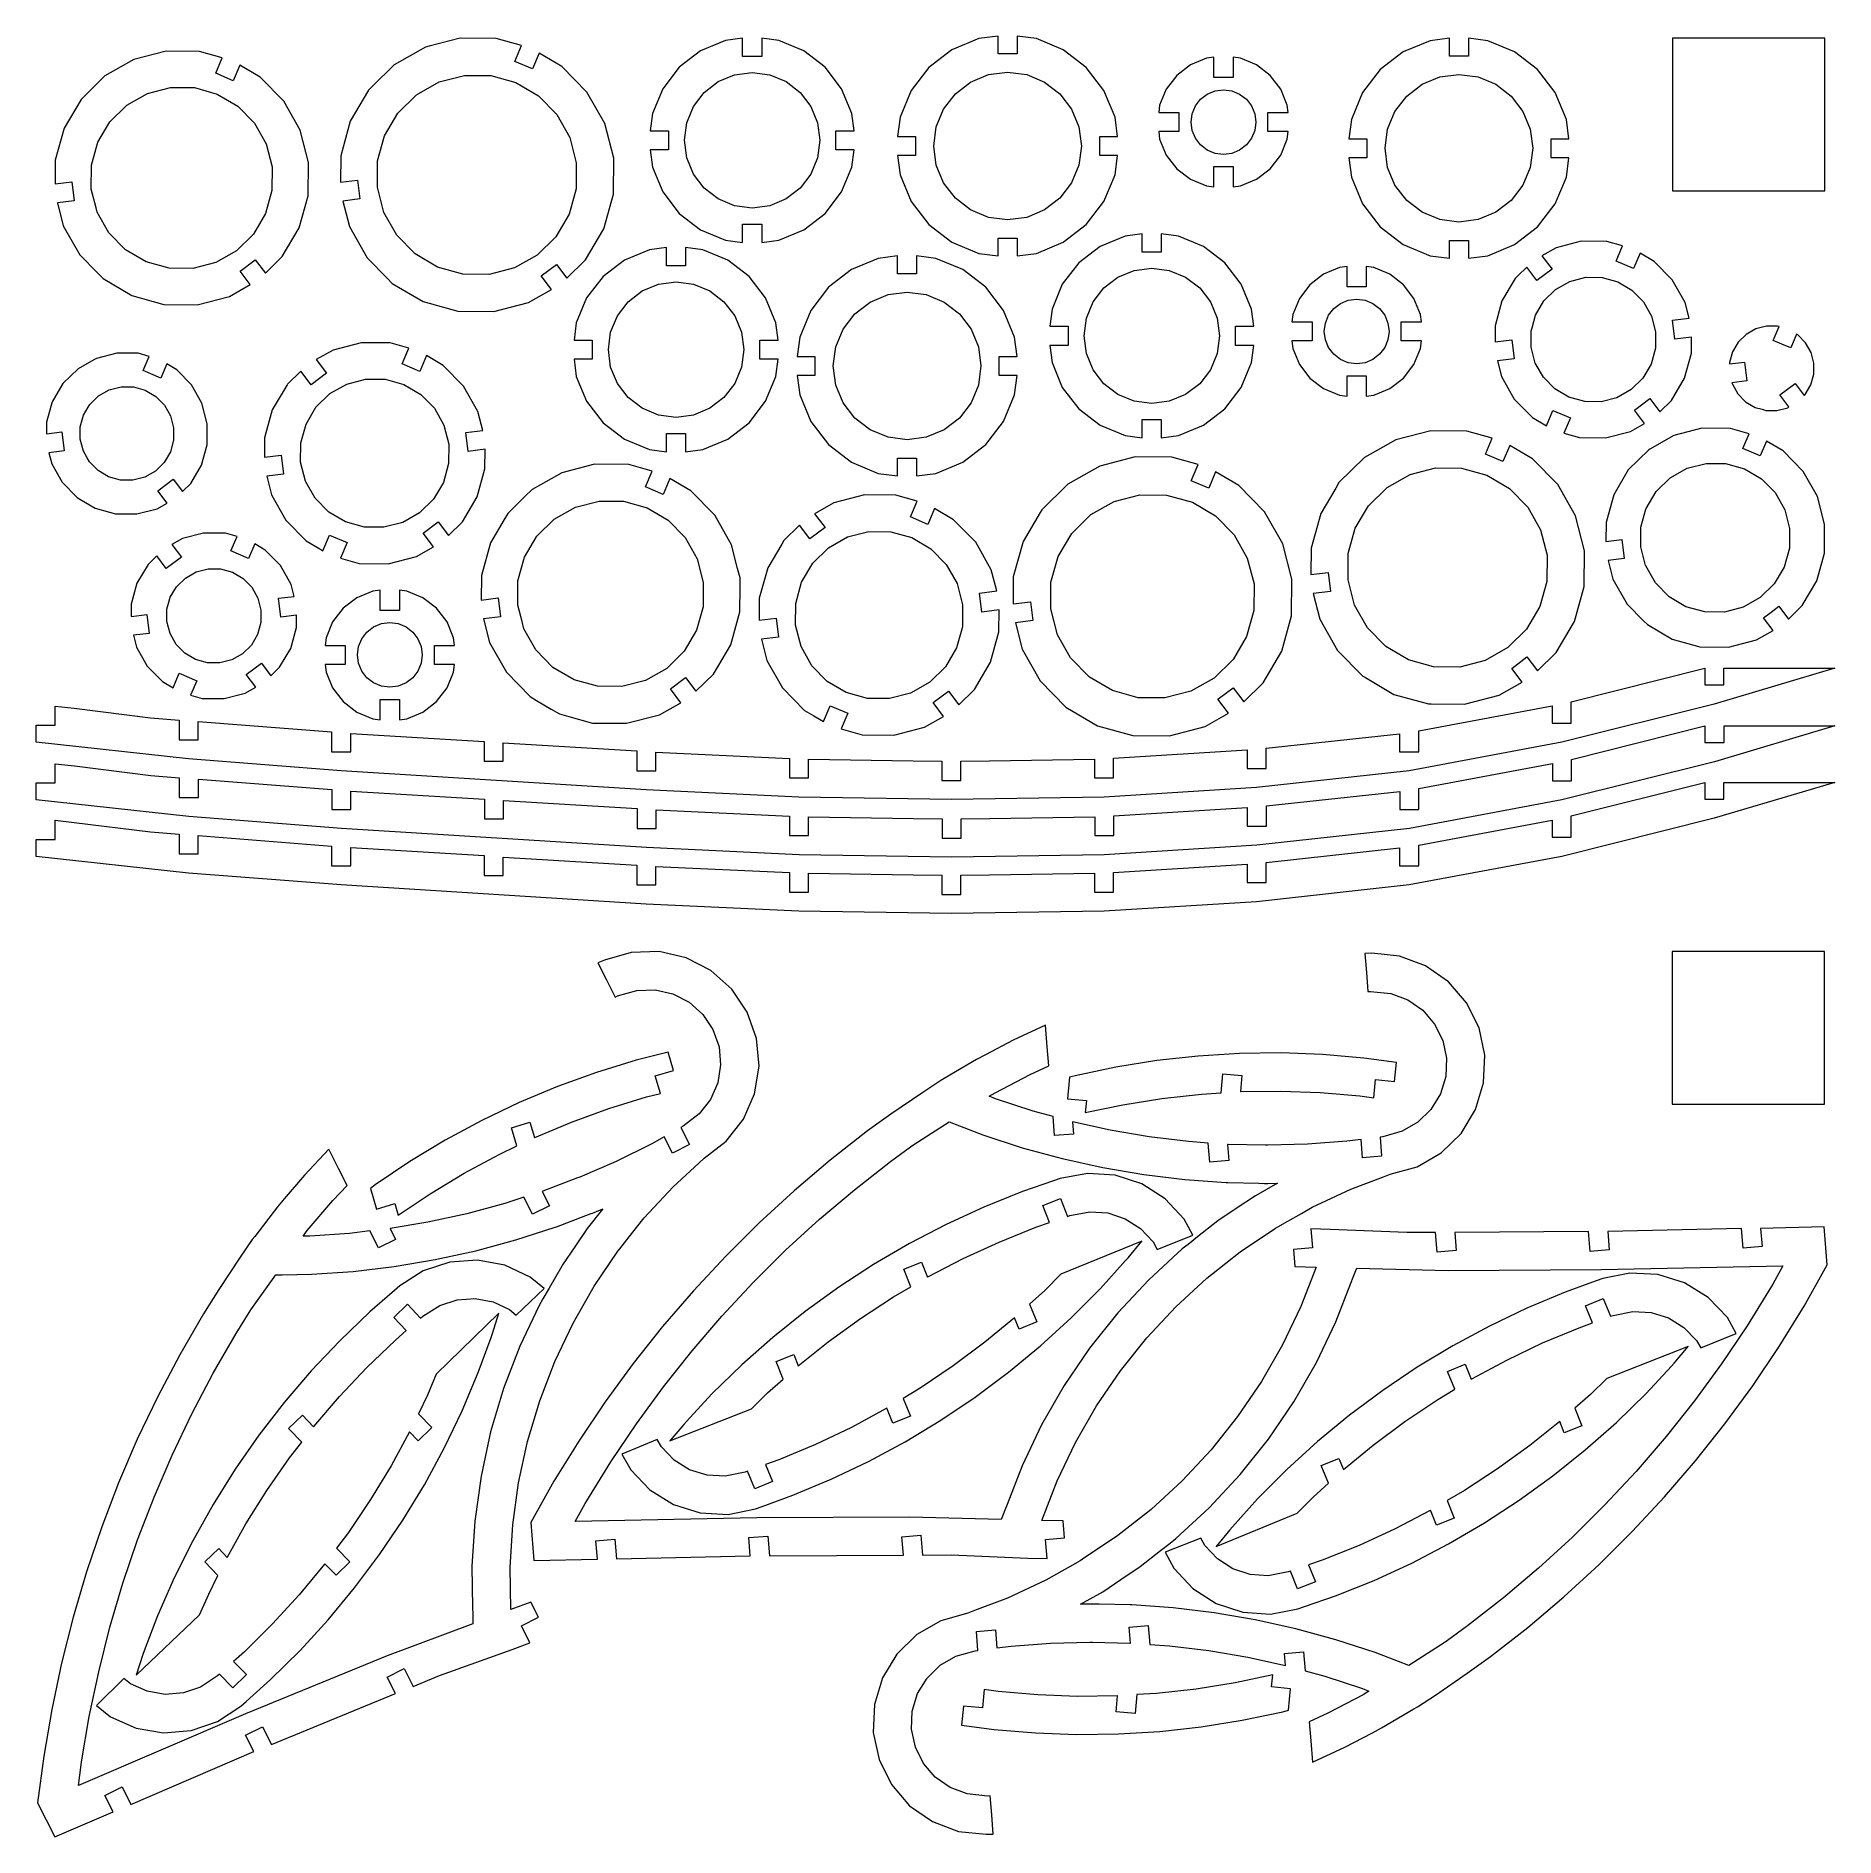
# Model space of a CAD drawing. Header units: millimetres. Extents: x -140 to 142, y -141 to 140.
import ezdxf

# ---------------------------------------------------------------- set-up
doc = ezdxf.new("R2010")
doc.units = ezdxf.units.MM
doc.header["$MEASUREMENT"] = 0
doc.layers.add('Layer 1', color=7, linetype='Continuous')

msp = doc.modelspace()

# ---------------------------------------------------------------- linework, layer by layer
at = {"layer": 'Layer 1', "lineweight": 20}
for points in [[(-78.9786, 138.4908), (-78.9786, 138.4908), (-83.8718, 135.7224), (-83.8718, 135.7224)], [(-78.3762, 138.6466), (-78.3762, 138.6466), (-78.9786, 138.4908), (-78.9786, 138.4908)], [(-73.5357, 139.8984), (-73.5357, 139.8984), (-78.3762, 138.6466), (-78.3762, 138.6466)], [(-67.9139, 139.8493), (-67.9139, 139.8493), (-73.5357, 139.8984), (-73.5357, 139.8984)], [(-63.9462, 138.749), (-63.9462, 138.749), (-67.9139, 139.8493), (-67.9139, 139.8493)], [(-64.9987, 136.2694), (-64.9987, 136.2694), (-63.9462, 138.749), (-63.9462, 138.749)], [(-32.0499, 139.5442), (-32.0499, 139.5442), (-35.9469, 137.93), (-35.9469, 137.93)], [(-29.3596, 139.8984), (-29.3596, 139.8984), (-32.0499, 139.5442), (-32.0499, 139.5442)], [(-29.3596, 137.0397), (-29.3596, 137.0397), (-29.3596, 139.8984), (-29.3596, 139.8984)], [(-23.6859, 139.5442), (-23.6859, 139.5442), (-26.3762, 139.8984), (-26.3762, 139.8984)], [(-26.3762, 139.8984), (-26.3762, 139.8984), (-26.3762, 137.0397), (-26.3762, 137.0397)], [(-19.7889, 137.93), (-19.7889, 137.93), (-23.6859, 139.5442), (-23.6859, 139.5442)], [(3.3804, 138.119), (3.3804, 138.119), (-0.2234, 135.3538), (-0.2234, 135.3538)], [(7.577, 139.8573), (7.577, 139.8573), (3.3804, 138.119), (3.3804, 138.119)], [(10.5889, 140.2539), (10.5889, 140.2539), (7.577, 139.8573), (7.577, 139.8573)], [(10.5889, 137.4618), (10.5889, 137.4618), (10.5889, 140.2539), (10.5889, 140.2539)], [(16.5842, 139.8573), (16.5842, 139.8573), (13.5723, 140.2539), (13.5723, 140.2539)], [(13.5723, 140.2539), (13.5723, 140.2539), (13.5723, 137.4618), (13.5723, 137.4618)], [(20.7809, 138.119), (20.7809, 138.119), (16.5842, 139.8573), (16.5842, 139.8573)], [(24.3846, 135.3538), (24.3846, 135.3538), (20.7809, 138.119), (20.7809, 138.119)], [(78.1849, 139.5019), (78.1849, 139.5019), (73.9882, 137.7636), (73.9882, 137.7636)], [(81.1968, 139.8984), (81.1968, 139.8984), (78.1849, 139.5019), (78.1849, 139.5019)], [(81.1968, 137.1063), (81.1968, 137.1063), (81.1968, 139.8984), (81.1968, 139.8984)], [(87.1921, 139.5019), (87.1921, 139.5019), (84.1802, 139.8984), (84.1802, 139.8984)], [(84.1802, 139.8984), (84.1802, 139.8984), (84.1802, 137.1063), (84.1802, 137.1063)], [(91.3887, 137.7636), (91.3887, 137.7636), (87.1921, 139.5019), (87.1921, 139.5019)], [(116.0859, 139.8984), (116.0859, 139.8984), (116.0859, 116.0318), (116.0859, 116.0318)], [(139.9526, 139.8984), (139.9526, 139.8984), (116.0859, 139.8984), (116.0859, 139.8984)], [(139.9526, 116.0318), (139.9526, 116.0318), (139.9526, 139.8984), (139.9526, 139.8984)], [(-124.592, 136.5721), (-124.592, 136.5721), (-129.1304, 134.0043), (-129.1304, 134.0043)], [(-119.5438, 137.8776), (-119.5438, 137.8776), (-124.592, 136.5721), (-124.592, 136.5721)], [(-114.3296, 137.832), (-114.3296, 137.832), (-119.5438, 137.8776), (-119.5438, 137.8776)], [(-110.7547, 136.8407), (-110.7547, 136.8407), (-114.3296, 137.832), (-114.3296, 137.832)], [(-111.7799, 134.4254), (-111.7799, 134.4254), (-110.7547, 136.8407), (-110.7547, 136.8407)], [(-108.0085, 135.675), (-108.0085, 135.675), (-109.0337, 133.2598), (-109.0337, 133.2598)], [(-104.8121, 133.7921), (-104.8121, 133.7921), (-108.0085, 135.675), (-108.0085, 135.675)], [(-83.8718, 135.7224), (-83.8718, 135.7224), (-87.305, 132.3485), (-87.305, 132.3485)], [(-62.2525, 135.1038), (-62.2525, 135.1038), (-64.9987, 136.2694), (-64.9987, 136.2694)], [(-61.2, 137.5833), (-61.2, 137.5833), (-62.2525, 135.1038), (-62.2525, 135.1038)], [(-57.6523, 135.4935), (-57.6523, 135.4935), (-61.2, 137.5833), (-61.2, 137.5833)], [(-53.7117, 131.4837), (-53.7117, 131.4837), (-57.6523, 135.4935), (-57.6523, 135.4935)], [(-39.2934, 135.3622), (-39.2934, 135.3622), (-41.8612, 132.0158), (-41.8612, 132.0158)], [(-35.9469, 137.93), (-35.9469, 137.93), (-39.2934, 135.3622), (-39.2934, 135.3622)], [(-26.3762, 137.0397), (-26.3762, 137.0397), (-29.3596, 137.0397), (-29.3596, 137.0397)], [(-16.4424, 135.3622), (-16.4424, 135.3622), (-19.7889, 137.93), (-19.7889, 137.93)], [(-13.8746, 132.0158), (-13.8746, 132.0158), (-16.4424, 135.3622), (-16.4424, 135.3622)], [(-0.2234, 135.3538), (-0.2234, 135.3538), (-2.9887, 131.75), (-2.9887, 131.75)], [(13.5723, 137.4618), (13.5723, 137.4618), (10.5889, 137.4618), (10.5889, 137.4618)], [(27.1499, 131.75), (27.1499, 131.75), (24.3846, 135.3538), (24.3846, 135.3538)], [(40.689, 135.7338), (40.689, 135.7338), (38.5489, 134.0917), (38.5489, 134.0917)], [(43.1812, 136.7662), (43.1812, 136.7662), (40.689, 135.7338), (40.689, 135.7338)], [(44.364, 136.9219), (44.364, 136.9219), (43.1812, 136.7662), (43.1812, 136.7662)], [(44.364, 133.7496), (44.364, 133.7496), (44.364, 136.9219), (44.364, 136.9219)], [(48.5302, 136.7662), (48.5302, 136.7662), (47.3474, 136.9219), (47.3474, 136.9219)], [(47.3474, 136.9219), (47.3474, 136.9219), (47.3474, 133.7496), (47.3474, 133.7496)], [(51.0224, 135.7338), (51.0224, 135.7338), (48.5302, 136.7662), (48.5302, 136.7662)], [(53.1625, 134.0917), (53.1625, 134.0917), (51.0224, 135.7338), (51.0224, 135.7338)], [(73.9882, 137.7636), (73.9882, 137.7636), (70.3845, 134.9983), (70.3845, 134.9983)], [(84.1802, 137.1063), (84.1802, 137.1063), (81.1968, 137.1063), (81.1968, 137.1063)], [(94.9925, 134.9983), (94.9925, 134.9983), (91.3887, 137.7636), (91.3887, 137.7636)], [(-129.1304, 134.0043), (-129.1304, 134.0043), (-131.2193, 131.9515), (-131.2193, 131.9515)], [(-109.0337, 133.2598), (-109.0337, 133.2598), (-111.7799, 134.4254), (-111.7799, 134.4254)], [(-101.1573, 130.073), (-101.1573, 130.073), (-104.8121, 133.7921), (-104.8121, 133.7921)], [(-80.3868, 131.0504), (-80.3868, 131.0504), (-76.8229, 133.0668), (-76.8229, 133.0668)], [(-76.8229, 133.0668), (-76.8229, 133.0668), (-72.8585, 134.092), (-72.8585, 134.092)], [(-72.8585, 134.092), (-72.8585, 134.092), (-68.7638, 134.0563), (-68.7638, 134.0563)], [(-68.7638, 134.0563), (-68.7638, 134.0563), (-64.8179, 132.962), (-64.8179, 132.962)], [(-64.8179, 132.962), (-64.8179, 132.962), (-61.2897, 130.8837), (-61.2897, 130.8837)], [(-35.3607, 131.4295), (-35.3607, 131.4295), (-33.1661, 133.1135), (-33.1661, 133.1135)], [(-33.1661, 133.1135), (-33.1661, 133.1135), (-30.6104, 134.1721), (-30.6104, 134.1721)], [(-30.6104, 134.1721), (-30.6104, 134.1721), (-27.8679, 134.5332), (-27.8679, 134.5332)], [(-27.8679, 134.5332), (-27.8679, 134.5332), (-25.1254, 134.1721), (-25.1254, 134.1721)], [(-25.1254, 134.1721), (-25.1254, 134.1721), (-22.5697, 133.1135), (-22.5697, 133.1135)], [(-22.5697, 133.1135), (-22.5697, 133.1135), (-20.3751, 131.4295), (-20.3751, 131.4295)], [(3.9119, 131.2185), (3.9119, 131.2185), (6.3044, 133.0544), (6.3044, 133.0544)], [(6.3044, 133.0544), (6.3044, 133.0544), (9.0906, 134.2085), (9.0906, 134.2085)], [(9.0906, 134.2085), (9.0906, 134.2085), (12.0806, 134.6021), (12.0806, 134.6021)], [(12.0806, 134.6021), (12.0806, 134.6021), (15.0706, 134.2085), (15.0706, 134.2085)], [(15.0706, 134.2085), (15.0706, 134.2085), (17.8568, 133.0544), (17.8568, 133.0544)], [(17.8568, 133.0544), (17.8568, 133.0544), (20.2494, 131.2185), (20.2494, 131.2185)], [(38.5489, 134.0917), (38.5489, 134.0917), (36.9068, 131.9516), (36.9068, 131.9516)], [(47.3474, 133.7496), (47.3474, 133.7496), (44.364, 133.7496), (44.364, 133.7496)], [(54.8047, 131.9516), (54.8047, 131.9516), (53.1625, 134.0917), (53.1625, 134.0917)], [(70.3845, 134.9983), (70.3845, 134.9983), (67.6192, 131.3946), (67.6192, 131.3946)], [(74.5197, 130.8631), (74.5197, 130.8631), (76.9123, 132.699), (76.9123, 132.699)], [(76.9123, 132.699), (76.9123, 132.699), (79.6985, 133.853), (79.6985, 133.853)], [(79.6985, 133.853), (79.6985, 133.853), (82.6885, 134.2467), (82.6885, 134.2467)], [(82.6885, 134.2467), (82.6885, 134.2467), (85.6785, 133.853), (85.6785, 133.853)], [(85.6785, 133.853), (85.6785, 133.853), (88.4647, 132.699), (88.4647, 132.699)], [(88.4647, 132.699), (88.4647, 132.699), (90.8572, 130.8631), (90.8572, 130.8631)], [(97.7577, 131.3946), (97.7577, 131.3946), (94.9925, 134.9983), (94.9925, 134.9983)], [(-132.8495, 130.3495), (-132.8495, 130.3495), (-135.496, 125.8566), (-135.496, 125.8566)], [(-131.2193, 131.9515), (-131.2193, 131.9515), (-132.8495, 130.3495), (-132.8495, 130.3495)], [(-125.6939, 129.4439), (-125.6939, 129.4439), (-122.4529, 131.2776), (-122.4529, 131.2776)], [(-122.4529, 131.2776), (-122.4529, 131.2776), (-118.8479, 132.2098), (-118.8479, 132.2098)], [(-118.8479, 132.2098), (-118.8479, 132.2098), (-115.1243, 132.1774), (-115.1243, 132.1774)], [(-115.1243, 132.1774), (-115.1243, 132.1774), (-111.5361, 131.1822), (-111.5361, 131.1822)], [(-111.5361, 131.1822), (-111.5361, 131.1822), (-108.3277, 129.2923), (-108.3277, 129.2923)], [(-98.5896, 125.5347), (-98.5896, 125.5347), (-101.1573, 130.073), (-101.1573, 130.073)], [(-87.8817, 131.7818), (-87.8817, 131.7818), (-90.7351, 126.9377), (-90.7351, 126.9377)], [(-87.305, 132.3485), (-87.305, 132.3485), (-87.8817, 131.7818), (-87.8817, 131.7818)], [(-83.3075, 128.1803), (-83.3075, 128.1803), (-80.3868, 131.0504), (-80.3868, 131.0504)], [(-61.2897, 130.8837), (-61.2897, 130.8837), (-58.4196, 127.963), (-58.4196, 127.963)], [(-50.9433, 126.5905), (-50.9433, 126.5905), (-53.7117, 131.4837), (-53.7117, 131.4837)], [(-41.8612, 132.0158), (-41.8612, 132.0158), (-43.4754, 128.1188), (-43.4754, 128.1188)], [(-37.0446, 129.2349), (-37.0446, 129.2349), (-35.3607, 131.4295), (-35.3607, 131.4295)], [(-20.3751, 131.4295), (-20.3751, 131.4295), (-18.6912, 129.2349), (-18.6912, 129.2349)], [(-12.2604, 128.1188), (-12.2604, 128.1188), (-13.8746, 132.0158), (-13.8746, 132.0158)], [(-2.9887, 131.75), (-2.9887, 131.75), (-4.727, 127.5533), (-4.727, 127.5533)], [(2.076, 128.8259), (2.076, 128.8259), (3.9119, 131.2185), (3.9119, 131.2185)], [(20.2494, 131.2185), (20.2494, 131.2185), (22.0853, 128.8259), (22.0853, 128.8259)], [(28.8882, 127.5533), (28.8882, 127.5533), (27.1499, 131.75), (27.1499, 131.75)], [(36.9068, 131.9516), (36.9068, 131.9516), (35.8745, 129.4594), (35.8745, 129.4594)], [(41.473, 129.3152), (41.473, 129.3152), (42.2773, 130.3634), (42.2773, 130.3634)], [(42.2773, 130.3634), (42.2773, 130.3634), (43.3254, 131.1676), (43.3254, 131.1676)], [(43.3254, 131.1676), (43.3254, 131.1676), (44.5459, 131.6732), (44.5459, 131.6732)], [(44.5459, 131.6732), (44.5459, 131.6732), (45.8557, 131.8456), (45.8557, 131.8456)], [(45.8557, 131.8456), (45.8557, 131.8456), (47.1655, 131.6732), (47.1655, 131.6732)], [(47.1655, 131.6732), (47.1655, 131.6732), (48.3861, 131.1676), (48.3861, 131.1676)], [(48.3861, 131.1676), (48.3861, 131.1676), (49.4342, 130.3634), (49.4342, 130.3634)], [(49.4342, 130.3634), (49.4342, 130.3634), (50.2384, 129.3152), (50.2384, 129.3152)], [(55.837, 129.4594), (55.837, 129.4594), (54.8047, 131.9516), (54.8047, 131.9516)], [(67.6192, 131.3946), (67.6192, 131.3946), (65.8809, 127.1979), (65.8809, 127.1979)], [(72.6838, 128.4705), (72.6838, 128.4705), (74.5197, 130.8631), (74.5197, 130.8631)], [(90.8572, 130.8631), (90.8572, 130.8631), (92.6931, 128.4705), (92.6931, 128.4705)], [(99.4961, 127.1979), (99.4961, 127.1979), (97.7577, 131.3946), (97.7577, 131.3946)], [(-130.2397, 123.6255), (-130.2397, 123.6255), (-128.3498, 126.8339), (-128.3498, 126.8339)], [(-128.3498, 126.8339), (-128.3498, 126.8339), (-125.6939, 129.4439), (-125.6939, 129.4439)], [(-108.3277, 129.2923), (-108.3277, 129.2923), (-105.7177, 126.6364), (-105.7177, 126.6364)], [(-90.7351, 126.9377), (-90.7351, 126.9377), (-92.2375, 121.5202), (-92.2375, 121.5202)], [(-85.3857, 124.6521), (-85.3857, 124.6521), (-83.3075, 128.1803), (-83.3075, 128.1803)], [(-58.4196, 127.963), (-58.4196, 127.963), (-56.4032, 124.3992), (-56.4032, 124.3992)], [(-43.4754, 128.1188), (-43.4754, 128.1188), (-43.8295, 125.4285), (-43.8295, 125.4285)], [(-38.1032, 126.6793), (-38.1032, 126.6793), (-37.0446, 129.2349), (-37.0446, 129.2349)], [(-18.6912, 129.2349), (-18.6912, 129.2349), (-17.6326, 126.6793), (-17.6326, 126.6793)], [(-11.9062, 125.4285), (-11.9062, 125.4285), (-12.2604, 128.1188), (-12.2604, 128.1188)], [(-4.727, 127.5533), (-4.727, 127.5533), (-5.1235, 124.5414), (-5.1235, 124.5414)], [(0.9219, 126.0397), (0.9219, 126.0397), (2.076, 128.8259), (2.076, 128.8259)], [(22.0853, 128.8259), (22.0853, 128.8259), (23.2393, 126.0397), (23.2393, 126.0397)], [(29.2847, 124.5414), (29.2847, 124.5414), (28.8882, 127.5533), (28.8882, 127.5533)], [(35.8745, 129.4594), (35.8745, 129.4594), (35.7188, 128.2766), (35.7188, 128.2766)], [(35.7188, 128.2766), (35.7188, 128.2766), (38.891, 128.2766), (38.891, 128.2766)], [(38.891, 128.2766), (38.891, 128.2766), (38.891, 125.2932), (38.891, 125.2932)], [(40.795, 126.7849), (40.795, 126.7849), (40.9675, 128.0947), (40.9675, 128.0947)], [(40.9675, 125.4751), (40.9675, 125.4751), (40.795, 126.7849), (40.795, 126.7849)], [(40.9675, 128.0947), (40.9675, 128.0947), (41.473, 129.3152), (41.473, 129.3152)], [(50.2384, 129.3152), (50.2384, 129.3152), (50.744, 128.0947), (50.744, 128.0947)], [(50.744, 128.0947), (50.744, 128.0947), (50.9164, 126.7849), (50.9164, 126.7849)], [(50.9164, 126.7849), (50.9164, 126.7849), (50.744, 125.4751), (50.744, 125.4751)], [(52.8204, 128.2766), (52.8204, 128.2766), (55.9927, 128.2766), (55.9927, 128.2766)], [(52.8204, 125.2932), (52.8204, 125.2932), (52.8204, 128.2766), (52.8204, 128.2766)], [(55.9927, 128.2766), (55.9927, 128.2766), (55.837, 129.4594), (55.837, 129.4594)], [(65.8809, 127.1979), (65.8809, 127.1979), (65.4844, 124.186), (65.4844, 124.186)], [(71.5298, 125.6843), (71.5298, 125.6843), (72.6838, 128.4705), (72.6838, 128.4705)], [(92.6931, 128.4705), (92.6931, 128.4705), (93.8472, 125.6843), (93.8472, 125.6843)], [(99.8926, 124.186), (99.8926, 124.186), (99.4961, 127.1979), (99.4961, 127.1979)], [(-135.496, 125.8566), (-135.496, 125.8566), (-136.8895, 120.832), (-136.8895, 120.832)], [(-105.7177, 126.6364), (-105.7177, 126.6364), (-103.8841, 123.3955), (-103.8841, 123.3955)], [(-97.284, 120.4863), (-97.284, 120.4863), (-98.5896, 125.5347), (-98.5896, 125.5347)], [(-86.48, 120.7061), (-86.48, 120.7061), (-85.3857, 124.6521), (-85.3857, 124.6521)], [(-56.4032, 124.3992), (-56.4032, 124.3992), (-55.3779, 120.4347), (-55.3779, 120.4347)], [(-49.5357, 121.1475), (-49.5357, 121.1475), (-50.9433, 126.5905), (-50.9433, 126.5905)], [(-43.8295, 125.4285), (-43.8295, 125.4285), (-40.9708, 125.4285), (-40.9708, 125.4285)], [(-40.9708, 125.4285), (-40.9708, 125.4285), (-40.9708, 122.4451), (-40.9708, 122.4451)], [(-38.4643, 123.9368), (-38.4643, 123.9368), (-38.1032, 126.6793), (-38.1032, 126.6793)], [(-17.6326, 126.6793), (-17.6326, 126.6793), (-17.2715, 123.9368), (-17.2715, 123.9368)], [(-14.765, 122.4451), (-14.765, 122.4451), (-14.765, 125.4285), (-14.765, 125.4285)], [(-14.765, 125.4285), (-14.765, 125.4285), (-11.9062, 125.4285), (-11.9062, 125.4285)], [(-5.1235, 124.5414), (-5.1235, 124.5414), (-2.3314, 124.5414), (-2.3314, 124.5414)], [(-2.3314, 124.5414), (-2.3314, 124.5414), (-2.3314, 121.5581), (-2.3314, 121.5581)], [(0.5283, 123.0497), (0.5283, 123.0497), (0.9219, 126.0397), (0.9219, 126.0397)], [(23.2393, 126.0397), (23.2393, 126.0397), (23.633, 123.0497), (23.633, 123.0497)], [(26.4926, 121.5581), (26.4926, 121.5581), (26.4926, 124.5414), (26.4926, 124.5414)], [(26.4926, 124.5414), (26.4926, 124.5414), (29.2847, 124.5414), (29.2847, 124.5414)], [(38.891, 125.2932), (38.891, 125.2932), (35.7188, 125.2932), (35.7188, 125.2932)], [(35.7188, 125.2932), (35.7188, 125.2932), (35.8745, 124.1104), (35.8745, 124.1104)], [(35.8745, 124.1104), (35.8745, 124.1104), (36.9068, 121.6182), (36.9068, 121.6182)], [(41.473, 124.2546), (41.473, 124.2546), (40.9675, 125.4751), (40.9675, 125.4751)], [(42.2773, 123.2064), (42.2773, 123.2064), (41.473, 124.2546), (41.473, 124.2546)], [(50.2384, 124.2546), (50.2384, 124.2546), (49.4342, 123.2064), (49.4342, 123.2064)], [(50.744, 125.4751), (50.744, 125.4751), (50.2384, 124.2546), (50.2384, 124.2546)], [(55.9927, 125.2932), (55.9927, 125.2932), (52.8204, 125.2932), (52.8204, 125.2932)], [(54.8047, 121.6182), (54.8047, 121.6182), (55.837, 124.1104), (55.837, 124.1104)], [(55.837, 124.1104), (55.837, 124.1104), (55.9927, 125.2932), (55.9927, 125.2932)], [(65.4844, 124.186), (65.4844, 124.186), (68.2765, 124.186), (68.2765, 124.186)], [(68.2765, 124.186), (68.2765, 124.186), (68.2765, 121.2027), (68.2765, 121.2027)], [(71.1361, 122.6943), (71.1361, 122.6943), (71.5298, 125.6843), (71.5298, 125.6843)], [(93.8472, 125.6843), (93.8472, 125.6843), (94.2408, 122.6943), (94.2408, 122.6943)], [(97.1005, 121.2027), (97.1005, 121.2027), (97.1005, 124.186), (97.1005, 124.186)], [(97.1005, 124.186), (97.1005, 124.186), (99.8926, 124.186), (99.8926, 124.186)], [(-131.0695, 120.633), (-131.0695, 120.633), (-130.2397, 123.6255), (-130.2397, 123.6255)], [(-103.8841, 123.3955), (-103.8841, 123.3955), (-102.9517, 119.7904), (-102.9517, 119.7904)], [(-92.2375, 121.5202), (-92.2375, 121.5202), (-92.2734, 117.4028), (-92.2734, 117.4028)], [(-49.5847, 115.5257), (-49.5847, 115.5257), (-49.5357, 121.1475), (-49.5357, 121.1475)], [(-40.9708, 122.4451), (-40.9708, 122.4451), (-43.8295, 122.4451), (-43.8295, 122.4451)], [(-43.8295, 122.4451), (-43.8295, 122.4451), (-43.4754, 119.7547), (-43.4754, 119.7547)], [(-38.1032, 121.1943), (-38.1032, 121.1943), (-38.4643, 123.9368), (-38.4643, 123.9368)], [(-37.0446, 118.6386), (-37.0446, 118.6386), (-38.1032, 121.1943), (-38.1032, 121.1943)], [(-17.6326, 121.1943), (-17.6326, 121.1943), (-18.6912, 118.6386), (-18.6912, 118.6386)], [(-17.2715, 123.9368), (-17.2715, 123.9368), (-17.6326, 121.1943), (-17.6326, 121.1943)], [(-11.9062, 122.4451), (-11.9062, 122.4451), (-14.765, 122.4451), (-14.765, 122.4451)], [(-12.2604, 119.7547), (-12.2604, 119.7547), (-11.9062, 122.4451), (-11.9062, 122.4451)], [(-2.3314, 121.5581), (-2.3314, 121.5581), (-5.1235, 121.5581), (-5.1235, 121.5581)], [(-5.1235, 121.5581), (-5.1235, 121.5581), (-4.727, 118.5462), (-4.727, 118.5462)], [(0.9219, 120.0598), (0.9219, 120.0598), (0.5283, 123.0497), (0.5283, 123.0497)], [(23.633, 123.0497), (23.633, 123.0497), (23.2393, 120.0598), (23.2393, 120.0598)], [(29.2847, 121.5581), (29.2847, 121.5581), (26.4926, 121.5581), (26.4926, 121.5581)], [(28.8882, 118.5462), (28.8882, 118.5462), (29.2847, 121.5581), (29.2847, 121.5581)], [(36.9068, 121.6182), (36.9068, 121.6182), (38.5489, 119.4781), (38.5489, 119.4781)], [(43.3254, 122.4022), (43.3254, 122.4022), (42.2773, 123.2064), (42.2773, 123.2064)], [(44.5459, 121.8966), (44.5459, 121.8966), (43.3254, 122.4022), (43.3254, 122.4022)], [(45.8557, 121.7242), (45.8557, 121.7242), (44.5459, 121.8966), (44.5459, 121.8966)], [(47.1655, 121.8966), (47.1655, 121.8966), (45.8557, 121.7242), (45.8557, 121.7242)], [(48.3861, 122.4022), (48.3861, 122.4022), (47.1655, 121.8966), (47.1655, 121.8966)], [(49.4342, 123.2064), (49.4342, 123.2064), (48.3861, 122.4022), (48.3861, 122.4022)], [(53.1625, 119.4781), (53.1625, 119.4781), (54.8047, 121.6182), (54.8047, 121.6182)], [(68.2765, 121.2027), (68.2765, 121.2027), (65.4844, 121.2027), (65.4844, 121.2027)], [(65.4844, 121.2027), (65.4844, 121.2027), (65.8809, 118.1908), (65.8809, 118.1908)], [(71.5298, 119.7044), (71.5298, 119.7044), (71.1361, 122.6943), (71.1361, 122.6943)], [(94.2408, 122.6943), (94.2408, 122.6943), (93.8472, 119.7044), (93.8472, 119.7044)], [(99.8926, 121.2027), (99.8926, 121.2027), (97.1005, 121.2027), (97.1005, 121.2027)], [(99.4961, 118.1908), (99.4961, 118.1908), (99.8926, 121.2027), (99.8926, 121.2027)], [(-136.8895, 120.832), (-136.8895, 120.832), (-136.9219, 117.1224), (-136.9219, 117.1224)], [(-131.2673, 116.3137), (-131.2673, 116.3137), (-131.2348, 120.0373), (-131.2348, 120.0373)], [(-131.2348, 120.0373), (-131.2348, 120.0373), (-131.0695, 120.633), (-131.0695, 120.633)], [(-102.9517, 119.7904), (-102.9517, 119.7904), (-102.9842, 116.0669), (-102.9842, 116.0669)], [(-97.3295, 115.2722), (-97.3295, 115.2722), (-97.284, 120.4863), (-97.284, 120.4863)], [(-86.48, 118.3112), (-86.48, 118.3112), (-86.48, 120.7061), (-86.48, 120.7061)], [(-55.3779, 120.4347), (-55.3779, 120.4347), (-55.4137, 116.3401), (-55.4137, 116.3401)], [(-43.4754, 119.7547), (-43.4754, 119.7547), (-41.8612, 115.8578), (-41.8612, 115.8578)], [(-35.3607, 116.444), (-35.3607, 116.444), (-37.0446, 118.6386), (-37.0446, 118.6386)], [(-18.6912, 118.6386), (-18.6912, 118.6386), (-20.3751, 116.444), (-20.3751, 116.444)], [(-13.8746, 115.8578), (-13.8746, 115.8578), (-12.2604, 119.7547), (-12.2604, 119.7547)], [(-4.727, 118.5462), (-4.727, 118.5462), (-2.9887, 114.3495), (-2.9887, 114.3495)], [(2.076, 117.2736), (2.076, 117.2736), (0.9219, 120.0598), (0.9219, 120.0598)], [(23.2393, 120.0598), (23.2393, 120.0598), (22.0853, 117.2736), (22.0853, 117.2736)], [(27.1499, 114.3495), (27.1499, 114.3495), (28.8882, 118.5462), (28.8882, 118.5462)], [(38.5489, 119.4781), (38.5489, 119.4781), (40.689, 117.836), (40.689, 117.836)], [(44.364, 116.6479), (44.364, 116.6479), (44.364, 119.8202), (44.364, 119.8202)], [(44.364, 119.8202), (44.364, 119.8202), (47.3474, 119.8202), (47.3474, 119.8202)], [(47.3474, 119.8202), (47.3474, 119.8202), (47.3474, 116.6479), (47.3474, 116.6479)], [(51.0224, 117.836), (51.0224, 117.836), (53.1625, 119.4781), (53.1625, 119.4781)], [(72.6838, 116.9181), (72.6838, 116.9181), (71.5298, 119.7044), (71.5298, 119.7044)], [(93.8472, 119.7044), (93.8472, 119.7044), (92.6931, 116.9181), (92.6931, 116.9181)], [(-136.9219, 117.1224), (-136.9219, 117.1224), (-134.3176, 117.442), (-134.3176, 117.442)], [(-134.3176, 117.442), (-134.3176, 117.442), (-133.954, 114.481), (-133.954, 114.481)], [(-130.5139, 113.4005), (-130.5139, 113.4005), (-131.2673, 116.3137), (-131.2673, 116.3137)], [(-102.9842, 116.0669), (-102.9842, 116.0669), (-103.9794, 112.4787), (-103.9794, 112.4787)], [(-92.2734, 117.4028), (-92.2734, 117.4028), (-89.5998, 117.7311), (-89.5998, 117.7311)], [(-89.5998, 117.7311), (-89.5998, 117.7311), (-89.2362, 114.7701), (-89.2362, 114.7701)], [(-86.48, 116.6114), (-86.48, 116.6114), (-86.48, 118.3112), (-86.48, 118.3112)], [(-85.7624, 113.6983), (-85.7624, 113.6983), (-86.48, 116.6114), (-86.48, 116.6114)], [(-55.4137, 116.3401), (-55.4137, 116.3401), (-56.508, 112.3942), (-56.508, 112.3942)], [(-51.0872, 110.1082), (-51.0872, 110.1082), (-49.5847, 115.5257), (-49.5847, 115.5257)], [(-41.8612, 115.8578), (-41.8612, 115.8578), (-39.2934, 112.5113), (-39.2934, 112.5113)], [(-33.1661, 114.76), (-33.1661, 114.76), (-35.3607, 116.444), (-35.3607, 116.444)], [(-20.3751, 116.444), (-20.3751, 116.444), (-22.5697, 114.76), (-22.5697, 114.76)], [(-16.4424, 112.5113), (-16.4424, 112.5113), (-13.8746, 115.8578), (-13.8746, 115.8578)], [(3.9119, 114.881), (3.9119, 114.881), (2.076, 117.2736), (2.076, 117.2736)], [(22.0853, 117.2736), (22.0853, 117.2736), (20.2494, 114.881), (20.2494, 114.881)], [(40.689, 117.836), (40.689, 117.836), (43.1812, 116.8036), (43.1812, 116.8036)], [(43.1812, 116.8036), (43.1812, 116.8036), (44.364, 116.6479), (44.364, 116.6479)], [(47.3474, 116.6479), (47.3474, 116.6479), (48.5302, 116.8036), (48.5302, 116.8036)], [(48.5302, 116.8036), (48.5302, 116.8036), (51.0224, 117.836), (51.0224, 117.836)], [(65.8809, 118.1908), (65.8809, 118.1908), (67.6192, 113.9941), (67.6192, 113.9941)], [(74.5197, 114.5256), (74.5197, 114.5256), (72.6838, 116.9181), (72.6838, 116.9181)], [(92.6931, 116.9181), (92.6931, 116.9181), (90.8572, 114.5256), (90.8572, 114.5256)], [(97.7577, 113.9941), (97.7577, 113.9941), (99.4961, 118.1908), (99.4961, 118.1908)], [(116.0859, 116.0318), (116.0859, 116.0318), (139.9526, 116.0318), (139.9526, 116.0318)], [(-133.954, 114.481), (-133.954, 114.481), (-136.5583, 114.1612), (-136.5583, 114.1612)], [(-136.5583, 114.1612), (-136.5583, 114.1612), (-135.6294, 110.5696), (-135.6294, 110.5696)], [(-130.3349, 112.7087), (-130.3349, 112.7087), (-130.5139, 113.4005), (-130.5139, 113.4005)], [(-128.5013, 109.4678), (-128.5013, 109.4678), (-130.3349, 112.7087), (-130.3349, 112.7087)], [(-98.723, 110.2475), (-98.723, 110.2475), (-97.3295, 115.2722), (-97.3295, 115.2722)], [(-89.2362, 114.7701), (-89.2362, 114.7701), (-91.9099, 114.4418), (-91.9099, 114.4418)], [(-91.9099, 114.4418), (-91.9099, 114.4418), (-90.8789, 110.4555), (-90.8789, 110.4555)], [(-85.4905, 112.6471), (-85.4905, 112.6471), (-85.7624, 113.6983), (-85.7624, 113.6983)], [(-30.6104, 113.7014), (-30.6104, 113.7014), (-33.1661, 114.76), (-33.1661, 114.76)], [(-27.8679, 113.3404), (-27.8679, 113.3404), (-30.6104, 113.7014), (-30.6104, 113.7014)], [(-25.1254, 113.7014), (-25.1254, 113.7014), (-27.8679, 113.3404), (-27.8679, 113.3404)], [(-22.5697, 114.76), (-22.5697, 114.76), (-25.1254, 113.7014), (-25.1254, 113.7014)], [(-2.9887, 114.3495), (-2.9887, 114.3495), (-0.2234, 110.7458), (-0.2234, 110.7458)], [(6.3044, 113.0451), (6.3044, 113.0451), (3.9119, 114.881), (3.9119, 114.881)], [(9.0906, 111.891), (9.0906, 111.891), (6.3044, 113.0451), (6.3044, 113.0451)], [(17.8568, 113.0451), (17.8568, 113.0451), (15.0706, 111.891), (15.0706, 111.891)], [(20.2494, 114.881), (20.2494, 114.881), (17.8568, 113.0451), (17.8568, 113.0451)], [(24.3846, 110.7458), (24.3846, 110.7458), (27.1499, 114.3495), (27.1499, 114.3495)], [(67.6192, 113.9941), (67.6192, 113.9941), (70.3845, 110.3903), (70.3845, 110.3903)], [(76.9123, 112.6897), (76.9123, 112.6897), (74.5197, 114.5256), (74.5197, 114.5256)], [(79.6985, 111.5356), (79.6985, 111.5356), (76.9123, 112.6897), (76.9123, 112.6897)], [(88.4647, 112.6897), (88.4647, 112.6897), (85.6785, 111.5356), (85.6785, 111.5356)], [(90.8572, 114.5256), (90.8572, 114.5256), (88.4647, 112.6897), (88.4647, 112.6897)], [(94.9925, 110.3903), (94.9925, 110.3903), (97.7577, 113.9941), (97.7577, 113.9941)], [(-135.6294, 110.5696), (-135.6294, 110.5696), (-133.0618, 106.0312), (-133.0618, 106.0312)], [(-103.9794, 112.4787), (-103.9794, 112.4787), (-105.8693, 109.2703), (-105.8693, 109.2703)], [(-101.3695, 105.7547), (-101.3695, 105.7547), (-98.723, 110.2475), (-98.723, 110.2475)], [(-90.8789, 110.4555), (-90.8789, 110.4555), (-88.1105, 105.5623), (-88.1105, 105.5623)], [(-83.4741, 109.0832), (-83.4741, 109.0832), (-85.4905, 112.6471), (-85.4905, 112.6471)], [(-56.508, 112.3942), (-56.508, 112.3942), (-58.5863, 108.866), (-58.5863, 108.866)], [(-53.9405, 105.2641), (-53.9405, 105.2641), (-51.0872, 110.1082), (-51.0872, 110.1082)], [(-39.2934, 112.5113), (-39.2934, 112.5113), (-35.9469, 109.9435), (-35.9469, 109.9435)], [(-35.9469, 109.9435), (-35.9469, 109.9435), (-32.0499, 108.3293), (-32.0499, 108.3293)], [(-29.3596, 107.9751), (-29.3596, 107.9751), (-29.3596, 110.8338), (-29.3596, 110.8338)], [(-29.3596, 110.8338), (-29.3596, 110.8338), (-26.3762, 110.8338), (-26.3762, 110.8338)], [(-26.3762, 110.8338), (-26.3762, 110.8338), (-26.3762, 107.9751), (-26.3762, 107.9751)], [(-23.6859, 108.3293), (-23.6859, 108.3293), (-19.7889, 109.9435), (-19.7889, 109.9435)], [(-19.7889, 109.9435), (-19.7889, 109.9435), (-16.4424, 112.5113), (-16.4424, 112.5113)], [(-0.2234, 110.7458), (-0.2234, 110.7458), (3.3804, 107.9805), (3.3804, 107.9805)], [(12.0806, 111.4974), (12.0806, 111.4974), (9.0906, 111.891), (9.0906, 111.891)], [(15.0706, 111.891), (15.0706, 111.891), (12.0806, 111.4974), (12.0806, 111.4974)], [(20.7809, 107.9805), (20.7809, 107.9805), (24.3846, 110.7458), (24.3846, 110.7458)], [(70.3845, 110.3903), (70.3845, 110.3903), (73.9882, 107.6251), (73.9882, 107.6251)], [(82.6885, 111.142), (82.6885, 111.142), (79.6985, 111.5356), (79.6985, 111.5356)], [(85.6785, 111.5356), (85.6785, 111.5356), (82.6885, 111.142), (82.6885, 111.142)], [(91.3887, 107.6251), (91.3887, 107.6251), (94.9925, 110.3903), (94.9925, 110.3903)], [(-125.8914, 106.8119), (-125.8914, 106.8119), (-128.5013, 109.4678), (-128.5013, 109.4678)], [(-105.8693, 109.2703), (-105.8693, 109.2703), (-108.5252, 106.6603), (-108.5252, 106.6603)], [(-80.604, 106.1626), (-80.604, 106.1626), (-83.4741, 109.0832), (-83.4741, 109.0832)], [(-58.5863, 108.866), (-58.5863, 108.866), (-61.5069, 105.9959), (-61.5069, 105.9959)], [(-41.2658, 107.1562), (-41.2658, 107.1562), (-43.9562, 106.8021), (-43.9562, 106.8021)], [(-41.2658, 104.2975), (-41.2658, 104.2975), (-41.2658, 107.1562), (-41.2658, 107.1562)], [(-35.5921, 106.8021), (-35.5921, 106.8021), (-38.2825, 107.1562), (-38.2825, 107.1562)], [(-38.2825, 107.1562), (-38.2825, 107.1562), (-38.2825, 104.2975), (-38.2825, 104.2975)], [(-32.0499, 108.3293), (-32.0499, 108.3293), (-29.3596, 107.9751), (-29.3596, 107.9751)], [(-26.3762, 107.9751), (-26.3762, 107.9751), (-23.6859, 108.3293), (-23.6859, 108.3293)], [(3.3804, 107.9805), (3.3804, 107.9805), (7.577, 106.2422), (7.577, 106.2422)], [(10.5889, 108.6377), (10.5889, 108.6377), (13.5723, 108.6377), (13.5723, 108.6377)], [(10.5889, 105.8457), (10.5889, 105.8457), (10.5889, 108.6377), (10.5889, 108.6377)], [(13.5723, 108.6377), (13.5723, 108.6377), (13.5723, 105.8457), (13.5723, 105.8457)], [(16.5842, 106.2422), (16.5842, 106.2422), (20.7809, 107.9805), (20.7809, 107.9805)], [(26.5609, 107.3456), (26.5609, 107.3456), (23.2145, 104.7778), (23.2145, 104.7778)], [(30.4579, 108.9598), (30.4579, 108.9598), (26.5609, 107.3456), (26.5609, 107.3456)], [(33.1482, 109.314), (33.1482, 109.314), (30.4579, 108.9598), (30.4579, 108.9598)], [(33.1482, 106.4553), (33.1482, 106.4553), (33.1482, 109.314), (33.1482, 109.314)], [(38.8219, 108.9598), (38.8219, 108.9598), (36.1316, 109.314), (36.1316, 109.314)], [(36.1316, 109.314), (36.1316, 109.314), (36.1316, 106.4553), (36.1316, 106.4553)], [(42.7189, 107.3456), (42.7189, 107.3456), (38.8219, 108.9598), (38.8219, 108.9598)], [(46.0654, 104.7778), (46.0654, 104.7778), (42.7189, 107.3456), (42.7189, 107.3456)], [(73.9882, 107.6251), (73.9882, 107.6251), (78.1849, 105.8867), (78.1849, 105.8867)], [(81.1968, 108.2823), (81.1968, 108.2823), (84.1802, 108.2823), (84.1802, 108.2823)], [(81.1968, 105.4902), (81.1968, 105.4902), (81.1968, 108.2823), (81.1968, 108.2823)], [(84.1802, 108.2823), (84.1802, 108.2823), (84.1802, 105.4902), (84.1802, 105.4902)], [(87.1921, 105.8867), (87.1921, 105.8867), (91.3887, 107.6251), (91.3887, 107.6251)], [(97.8856, 107.1453), (97.8856, 107.1453), (95.6735, 105.8937), (95.6735, 105.8937)], [(101.8029, 108.1583), (101.8029, 108.1583), (97.8856, 107.1453), (97.8856, 107.1453)], [(105.8489, 108.123), (105.8489, 108.123), (101.8029, 108.1583), (101.8029, 108.1583)], [(108.2981, 107.4437), (108.2981, 107.4437), (105.8489, 108.123), (105.8489, 108.123)], [(107.2728, 105.0286), (107.2728, 105.0286), (108.2981, 107.4437), (108.2981, 107.4437)], [(-133.0618, 106.0312), (-133.0618, 106.0312), (-130.2974, 103.2181), (-130.2974, 103.2181)], [(-122.6829, 104.9219), (-122.6829, 104.9219), (-125.8914, 106.8119), (-125.8914, 106.8119)], [(-119.0947, 103.9268), (-119.0947, 103.9268), (-122.6829, 104.9219), (-122.6829, 104.9219)], [(-111.7661, 104.8267), (-111.7661, 104.8267), (-115.3712, 103.8943), (-115.3712, 103.8943)], [(-108.5252, 106.6603), (-108.5252, 106.6603), (-111.7661, 104.8267), (-111.7661, 104.8267)], [(-107.9772, 103.4544), (-107.9772, 103.4544), (-105.5946, 105.2499), (-105.5946, 105.2499)], [(-105.5946, 105.2499), (-105.5946, 105.2499), (-104.0155, 103.1544), (-104.0155, 103.1544)], [(-104.0155, 103.1544), (-104.0155, 103.1544), (-101.3695, 105.7547), (-101.3695, 105.7547)], [(-88.1105, 105.5623), (-88.1105, 105.5623), (-84.9022, 102.2976), (-84.9022, 102.2976)], [(-77.0758, 104.0843), (-77.0758, 104.0843), (-80.604, 106.1626), (-80.604, 106.1626)], [(-61.5069, 105.9959), (-61.5069, 105.9959), (-65.0708, 103.9794), (-65.0708, 103.9794)], [(-60.8811, 102.734), (-60.8811, 102.734), (-58.4985, 104.5294), (-58.4985, 104.5294)], [(-58.4985, 104.5294), (-58.4985, 104.5294), (-56.8773, 102.3781), (-56.8773, 102.3781)], [(-56.8773, 102.3781), (-56.8773, 102.3781), (-53.9405, 105.2641), (-53.9405, 105.2641)], [(-47.8532, 105.1879), (-47.8532, 105.1879), (-51.1996, 102.6201), (-51.1996, 102.6201)], [(-43.9562, 106.8021), (-43.9562, 106.8021), (-47.8532, 105.1879), (-47.8532, 105.1879)], [(-38.2825, 104.2975), (-38.2825, 104.2975), (-41.2658, 104.2975), (-41.2658, 104.2975)], [(-31.6951, 105.1879), (-31.6951, 105.1879), (-35.5921, 106.8021), (-35.5921, 106.8021)], [(-28.3487, 102.6201), (-28.3487, 102.6201), (-31.6951, 105.1879), (-31.6951, 105.1879)], [(-8.1354, 105.4492), (-8.1354, 105.4492), (-12.3321, 103.7109), (-12.3321, 103.7109)], [(-5.1235, 105.8457), (-5.1235, 105.8457), (-8.1354, 105.4492), (-8.1354, 105.4492)], [(-5.1235, 103.0536), (-5.1235, 103.0536), (-5.1235, 105.8457), (-5.1235, 105.8457)], [(0.8718, 105.4492), (0.8718, 105.4492), (-2.1402, 105.8457), (-2.1402, 105.8457)], [(-2.1402, 105.8457), (-2.1402, 105.8457), (-2.1402, 103.0536), (-2.1402, 103.0536)], [(5.0684, 103.7109), (5.0684, 103.7109), (0.8718, 105.4492), (0.8718, 105.4492)], [(7.577, 106.2422), (7.577, 106.2422), (10.5889, 105.8457), (10.5889, 105.8457)], [(13.5723, 105.8457), (13.5723, 105.8457), (16.5842, 106.2422), (16.5842, 106.2422)], [(23.2145, 104.7778), (23.2145, 104.7778), (20.6466, 101.4313), (20.6466, 101.4313)], [(36.1316, 106.4553), (36.1316, 106.4553), (33.1482, 106.4553), (33.1482, 106.4553)], [(48.6332, 101.4313), (48.6332, 101.4313), (46.0654, 104.7778), (46.0654, 104.7778)], [(78.1849, 105.8867), (78.1849, 105.8867), (81.1968, 105.4902), (81.1968, 105.4902)], [(84.1802, 105.4902), (84.1802, 105.4902), (87.1921, 105.8867), (87.1921, 105.8867)], [(95.6735, 105.8937), (95.6735, 105.8937), (97.2526, 103.7981), (97.2526, 103.7981)], [(110.019, 103.8628), (110.019, 103.8628), (107.2728, 105.0286), (107.2728, 105.0286)], [(111.0442, 106.2781), (111.0442, 106.2781), (110.019, 103.8628), (110.019, 103.8628)], [(113.2342, 104.9882), (113.2342, 104.9882), (111.0442, 106.2781), (111.0442, 106.2781)], [(116.0701, 102.1021), (116.0701, 102.1021), (113.2342, 104.9882), (113.2342, 104.9882)], [(-130.2974, 103.2181), (-130.2974, 103.2181), (-129.407, 102.3121), (-129.407, 102.3121)], [(-129.407, 102.3121), (-129.407, 102.3121), (-124.9141, 99.6656), (-124.9141, 99.6656)], [(-115.3712, 103.8943), (-115.3712, 103.8943), (-119.0947, 103.9268), (-119.0947, 103.9268)], [(-106.3981, 101.359), (-106.3981, 101.359), (-107.9772, 103.4544), (-107.9772, 103.4544)], [(-84.9022, 102.2976), (-84.9022, 102.2976), (-84.17, 101.5524), (-84.17, 101.5524)], [(-84.17, 101.5524), (-84.17, 101.5524), (-79.3259, 98.699), (-79.3259, 98.699)], [(-73.1299, 102.9899), (-73.1299, 102.9899), (-77.0758, 104.0843), (-77.0758, 104.0843)], [(-69.0352, 102.9542), (-69.0352, 102.9542), (-73.1299, 102.9899), (-73.1299, 102.9899)], [(-65.0708, 103.9794), (-65.0708, 103.9794), (-69.0352, 102.9542), (-69.0352, 102.9542)], [(-59.2599, 100.5827), (-59.2599, 100.5827), (-60.8811, 102.734), (-60.8811, 102.734)], [(-51.1996, 102.6201), (-51.1996, 102.6201), (-53.7674, 99.2736), (-53.7674, 99.2736)], [(-45.0723, 100.3713), (-45.0723, 100.3713), (-42.5167, 101.43), (-42.5167, 101.43)], [(-42.5167, 101.43), (-42.5167, 101.43), (-39.7742, 101.791), (-39.7742, 101.791)], [(-39.7742, 101.791), (-39.7742, 101.791), (-37.0316, 101.43), (-37.0316, 101.43)], [(-37.0316, 101.43), (-37.0316, 101.43), (-34.476, 100.3713), (-34.476, 100.3713)], [(-25.7809, 99.2736), (-25.7809, 99.2736), (-28.3487, 102.6201), (-28.3487, 102.6201)], [(-12.3321, 103.7109), (-12.3321, 103.7109), (-15.9358, 100.9456), (-15.9358, 100.9456)], [(-2.1402, 103.0536), (-2.1402, 103.0536), (-5.1235, 103.0536), (-5.1235, 103.0536)], [(8.6722, 100.9456), (8.6722, 100.9456), (5.0684, 103.7109), (5.0684, 103.7109)], [(20.6466, 101.4313), (20.6466, 101.4313), (19.0325, 97.5343), (19.0325, 97.5343)], [(27.1471, 100.8451), (27.1471, 100.8451), (29.3417, 102.529), (29.3417, 102.529)], [(29.3417, 102.529), (29.3417, 102.529), (31.8974, 103.5876), (31.8974, 103.5876)], [(31.8974, 103.5876), (31.8974, 103.5876), (34.6399, 103.9487), (34.6399, 103.9487)], [(34.6399, 103.9487), (34.6399, 103.9487), (37.3825, 103.5876), (37.3825, 103.5876)], [(37.3825, 103.5876), (37.3825, 103.5876), (39.9381, 102.529), (39.9381, 102.529)], [(39.9381, 102.529), (39.9381, 102.529), (42.1327, 100.8451), (42.1327, 100.8451)], [(50.2474, 97.5343), (50.2474, 97.5343), (48.6332, 101.4313), (48.6332, 101.4313)], [(61.525, 102.9917), (61.525, 102.9917), (59.3849, 101.3495), (59.3849, 101.3495)], [(64.0172, 104.024), (64.0172, 104.024), (61.525, 102.9917), (61.525, 102.9917)], [(65.2, 104.1797), (65.2, 104.1797), (64.0172, 104.024), (64.0172, 104.024)], [(65.2, 101.0075), (65.2, 101.0075), (65.2, 104.1797), (65.2, 104.1797)], [(69.3661, 104.024), (69.3661, 104.024), (68.1833, 104.1797), (68.1833, 104.1797)], [(68.1833, 104.1797), (68.1833, 104.1797), (68.1833, 101.0075), (68.1833, 101.0075)], [(71.8583, 102.9917), (71.8583, 102.9917), (69.3661, 104.024), (69.3661, 104.024)], [(73.9984, 101.3495), (73.9984, 101.3495), (71.8583, 102.9917), (71.8583, 102.9917)], [(91.4781, 102.3168), (91.4781, 102.3168), (89.4245, 98.8306), (89.4245, 98.8306)], [(91.9227, 102.7536), (91.9227, 102.7536), (91.4781, 102.3168), (91.4781, 102.3168)], [(93.2909, 104.0981), (93.2909, 104.0981), (91.9227, 102.7536), (91.9227, 102.7536)], [(94.87, 102.0028), (94.87, 102.0028), (93.2909, 104.0981), (93.2909, 104.0981)], [(97.2526, 103.7981), (97.2526, 103.7981), (94.87, 102.0028), (94.87, 102.0028)], [(97.8087, 100.6107), (97.8087, 100.6107), (100.0382, 101.8722), (100.0382, 101.8722)], [(100.0382, 101.8722), (100.0382, 101.8722), (102.5181, 102.5136), (102.5181, 102.5136)], [(102.5181, 102.5136), (102.5181, 102.5136), (105.0796, 102.4912), (105.0796, 102.4912)], [(105.0796, 102.4912), (105.0796, 102.4912), (107.548, 101.8066), (107.548, 101.8066)], [(107.548, 101.8066), (107.548, 101.8066), (109.7551, 100.5066), (109.7551, 100.5066)], [(118.0626, 98.5805), (118.0626, 98.5805), (116.0701, 102.1021), (116.0701, 102.1021)], [(-124.9141, 99.6656), (-124.9141, 99.6656), (-119.8894, 98.2721), (-119.8894, 98.2721)], [(-114.6752, 98.2266), (-114.6752, 98.2266), (-109.627, 99.5322), (-109.627, 99.5322)], [(-109.627, 99.5322), (-109.627, 99.5322), (-106.3981, 101.359), (-106.3981, 101.359)], [(-79.3259, 98.699), (-79.3259, 98.699), (-73.9084, 97.1966), (-73.9084, 97.1966)], [(-62.8436, 98.5552), (-62.8436, 98.5552), (-59.2599, 100.5827), (-59.2599, 100.5827)], [(-53.7674, 99.2736), (-53.7674, 99.2736), (-55.3816, 95.3766), (-55.3816, 95.3766)], [(-48.9509, 96.4928), (-48.9509, 96.4928), (-47.2669, 98.6874), (-47.2669, 98.6874)], [(-47.2669, 98.6874), (-47.2669, 98.6874), (-45.0723, 100.3713), (-45.0723, 100.3713)], [(-34.476, 100.3713), (-34.476, 100.3713), (-32.2814, 98.6874), (-32.2814, 98.6874)], [(-32.2814, 98.6874), (-32.2814, 98.6874), (-30.5974, 96.4928), (-30.5974, 96.4928)], [(-24.1667, 95.3766), (-24.1667, 95.3766), (-25.7809, 99.2736), (-25.7809, 99.2736)], [(-15.9358, 100.9456), (-15.9358, 100.9456), (-18.7011, 97.3418), (-18.7011, 97.3418)], [(-11.8006, 96.8104), (-11.8006, 96.8104), (-9.408, 98.6462), (-9.408, 98.6462)], [(-9.408, 98.6462), (-9.408, 98.6462), (-6.6218, 99.8003), (-6.6218, 99.8003)], [(-6.6218, 99.8003), (-6.6218, 99.8003), (-3.6318, 100.1939), (-3.6318, 100.1939)], [(-3.6318, 100.1939), (-3.6318, 100.1939), (-0.6419, 99.8003), (-0.6419, 99.8003)], [(-0.6419, 99.8003), (-0.6419, 99.8003), (2.1444, 98.6462), (2.1444, 98.6462)], [(2.1444, 98.6462), (2.1444, 98.6462), (4.5369, 96.8104), (4.5369, 96.8104)], [(11.4374, 97.3418), (11.4374, 97.3418), (8.6722, 100.9456), (8.6722, 100.9456)], [(24.4046, 96.0949), (24.4046, 96.0949), (25.4632, 98.6505), (25.4632, 98.6505)], [(25.4632, 98.6505), (25.4632, 98.6505), (27.1471, 100.8451), (27.1471, 100.8451)], [(42.1327, 100.8451), (42.1327, 100.8451), (43.8166, 98.6505), (43.8166, 98.6505)], [(43.8166, 98.6505), (43.8166, 98.6505), (44.8752, 96.0949), (44.8752, 96.0949)], [(57.7427, 99.2094), (57.7427, 99.2094), (56.7104, 96.7172), (56.7104, 96.7172)], [(59.3849, 101.3495), (59.3849, 101.3495), (57.7427, 99.2094), (57.7427, 99.2094)], [(64.1613, 98.4254), (64.1613, 98.4254), (65.3818, 98.931), (65.3818, 98.931)], [(68.1833, 101.0075), (68.1833, 101.0075), (65.2, 101.0075), (65.2, 101.0075)], [(65.3818, 98.931), (65.3818, 98.931), (66.6917, 99.1034), (66.6917, 99.1034)], [(66.6917, 99.1034), (66.6917, 99.1034), (68.0015, 98.931), (68.0015, 98.931)], [(68.0015, 98.931), (68.0015, 98.931), (69.222, 98.4254), (69.222, 98.4254)], [(75.6406, 99.2094), (75.6406, 99.2094), (73.9984, 101.3495), (73.9984, 101.3495)], [(76.6729, 96.7172), (76.6729, 96.7172), (75.6406, 99.2094), (75.6406, 99.2094)], [(89.4245, 98.8306), (89.4245, 98.8306), (88.3433, 94.9314), (88.3433, 94.9314)], [(94.6816, 96.6084), (94.6816, 96.6084), (95.9817, 98.8154), (95.9817, 98.8154)], [(95.9817, 98.8154), (95.9817, 98.8154), (97.8087, 100.6107), (97.8087, 100.6107)], [(109.7551, 100.5066), (109.7551, 100.5066), (111.5505, 98.6796), (111.5505, 98.6796)], [(111.5505, 98.6796), (111.5505, 98.6796), (112.8119, 96.4501), (112.8119, 96.4501)], [(-119.8894, 98.2721), (-119.8894, 98.2721), (-114.6752, 98.2266), (-114.6752, 98.2266)], [(-73.9084, 97.1966), (-73.9084, 97.1966), (-68.2865, 97.1475), (-68.2865, 97.1475)], [(-68.2865, 97.1475), (-68.2865, 97.1475), (-62.8436, 98.5552), (-62.8436, 98.5552)], [(-50.0095, 93.9371), (-50.0095, 93.9371), (-48.9509, 96.4928), (-48.9509, 96.4928)], [(-30.5974, 96.4928), (-30.5974, 96.4928), (-29.5388, 93.9371), (-29.5388, 93.9371)], [(-18.7011, 97.3418), (-18.7011, 97.3418), (-20.4394, 93.1451), (-20.4394, 93.1451)], [(-13.6365, 94.4178), (-13.6365, 94.4178), (-11.8006, 96.8104), (-11.8006, 96.8104)], [(4.5369, 96.8104), (4.5369, 96.8104), (6.3728, 94.4178), (6.3728, 94.4178)], [(13.1758, 93.1451), (13.1758, 93.1451), (11.4374, 97.3418), (11.4374, 97.3418)], [(19.0325, 97.5343), (19.0325, 97.5343), (18.6783, 94.8439), (18.6783, 94.8439)], [(24.0435, 93.3522), (24.0435, 93.3522), (24.4046, 96.0949), (24.4046, 96.0949)], [(44.8752, 96.0949), (44.8752, 96.0949), (45.2363, 93.3522), (45.2363, 93.3522)], [(50.6016, 94.8439), (50.6016, 94.8439), (50.2474, 97.5343), (50.2474, 97.5343)], [(56.7104, 96.7172), (56.7104, 96.7172), (56.5547, 95.5344), (56.5547, 95.5344)], [(61.8034, 95.3525), (61.8034, 95.3525), (62.309, 96.5731), (62.309, 96.5731)], [(62.309, 96.5731), (62.309, 96.5731), (63.1132, 97.6212), (63.1132, 97.6212)], [(63.1132, 97.6212), (63.1132, 97.6212), (64.1613, 98.4254), (64.1613, 98.4254)], [(69.222, 98.4254), (69.222, 98.4254), (70.2701, 97.6212), (70.2701, 97.6212)], [(70.2701, 97.6212), (70.2701, 97.6212), (71.0743, 96.5731), (71.0743, 96.5731)], [(71.0743, 96.5731), (71.0743, 96.5731), (71.5799, 95.3525), (71.5799, 95.3525)], [(76.8286, 95.5344), (76.8286, 95.5344), (76.6729, 96.7172), (76.6729, 96.7172)], [(94.1254, 94.6027), (94.1254, 94.6027), (94.6816, 96.6084), (94.6816, 96.6084)], [(112.8119, 96.4501), (112.8119, 96.4501), (113.4532, 93.9702), (113.4532, 93.9702)], [(116.0947, 95.8002), (116.0947, 95.8002), (118.6989, 96.12), (118.6989, 96.12)], [(116.4583, 92.839), (116.4583, 92.839), (116.0947, 95.8002), (116.0947, 95.8002)], [(118.6989, 96.12), (118.6989, 96.12), (118.0626, 98.5805), (118.0626, 98.5805)], [(-55.3816, 95.3766), (-55.3816, 95.3766), (-55.7358, 92.6863), (-55.7358, 92.6863)], [(-50.3705, 91.1946), (-50.3705, 91.1946), (-50.0095, 93.9371), (-50.0095, 93.9371)], [(-29.5388, 93.9371), (-29.5388, 93.9371), (-29.1778, 91.1946), (-29.1778, 91.1946)], [(-23.8125, 92.6863), (-23.8125, 92.6863), (-24.1667, 95.3766), (-24.1667, 95.3766)], [(-20.4394, 93.1451), (-20.4394, 93.1451), (-20.8359, 90.1333), (-20.8359, 90.1333)], [(-14.7906, 91.6315), (-14.7906, 91.6315), (-13.6365, 94.4178), (-13.6365, 94.4178)], [(6.3728, 94.4178), (6.3728, 94.4178), (7.5269, 91.6315), (7.5269, 91.6315)], [(13.5723, 90.1333), (13.5723, 90.1333), (13.1758, 93.1451), (13.1758, 93.1451)], [(18.6783, 94.8439), (18.6783, 94.8439), (21.537, 94.8439), (21.537, 94.8439)], [(21.537, 94.8439), (21.537, 94.8439), (21.537, 91.8607), (21.537, 91.8607)], [(24.4046, 90.6097), (24.4046, 90.6097), (24.0435, 93.3522), (24.0435, 93.3522)], [(45.2363, 93.3522), (45.2363, 93.3522), (44.8752, 90.6097), (44.8752, 90.6097)], [(47.7428, 91.8607), (47.7428, 91.8607), (47.7428, 94.8439), (47.7428, 94.8439)], [(47.7428, 94.8439), (47.7428, 94.8439), (50.6016, 94.8439), (50.6016, 94.8439)], [(56.5547, 95.5344), (56.5547, 95.5344), (59.7269, 95.5344), (59.7269, 95.5344)], [(59.7269, 95.5344), (59.7269, 95.5344), (59.7269, 92.5511), (59.7269, 92.5511)], [(61.631, 94.0427), (61.631, 94.0427), (61.8034, 95.3525), (61.8034, 95.3525)], [(61.8034, 92.7329), (61.8034, 92.7329), (61.631, 94.0427), (61.631, 94.0427)], [(71.5799, 95.3525), (71.5799, 95.3525), (71.7523, 94.0427), (71.7523, 94.0427)], [(71.7523, 94.0427), (71.7523, 94.0427), (71.5799, 92.7329), (71.5799, 92.7329)], [(73.6564, 95.5344), (73.6564, 95.5344), (76.8286, 95.5344), (76.8286, 95.5344)], [(73.6564, 92.5511), (73.6564, 92.5511), (73.6564, 95.5344), (73.6564, 95.5344)], [(88.3433, 94.9314), (88.3433, 94.9314), (88.3433, 92.3899), (88.3433, 92.3899)], [(93.9971, 94.14), (93.9971, 94.14), (94.1254, 94.6027), (94.1254, 94.6027)], [(93.9971, 91.5785), (93.9971, 91.5785), (93.9971, 94.14), (93.9971, 94.14)], [(113.4532, 93.9702), (113.4532, 93.9702), (113.4532, 91.4087), (113.4532, 91.4087)], [(119.0625, 93.1588), (119.0625, 93.1588), (116.4583, 92.839), (116.4583, 92.839)], [(119.0625, 90.6173), (119.0625, 90.6173), (119.0625, 93.1588), (119.0625, 93.1588)], [(127.6193, 93.5808), (127.6193, 93.5808), (126.3824, 92.3654), (126.3824, 92.3654)], [(129.1285, 94.4347), (129.1285, 94.4347), (127.6193, 93.5808), (127.6193, 93.5808)], [(129.3507, 94.4922), (129.3507, 94.4922), (129.1285, 94.4347), (129.1285, 94.4347)], [(130.8073, 94.8689), (130.8073, 94.8689), (129.3507, 94.4922), (129.3507, 94.4922)], [(132.5413, 94.8538), (132.5413, 94.8538), (130.8073, 94.8689), (130.8073, 94.8689)], [(131.8466, 92.6347), (131.8466, 92.6347), (132.7625, 94.7924), (132.7625, 94.7924)], [(132.7625, 94.7924), (132.7625, 94.7924), (132.5413, 94.8538), (132.5413, 94.8538)], [(135.5087, 93.6268), (135.5087, 93.6268), (134.5928, 91.469), (134.5928, 91.469)], [(135.7065, 93.5103), (135.7065, 93.5103), (135.5087, 93.6268), (135.5087, 93.6268)], [(136.9219, 92.2734), (136.9219, 92.2734), (135.7065, 93.5103), (135.7065, 93.5103)], [(-127.2393, 90.6538), (-127.2393, 90.6538), (-130.4438, 89.8249), (-130.4438, 89.8249)], [(-123.9294, 90.6249), (-123.9294, 90.6249), (-127.2393, 90.6538), (-127.2393, 90.6538)], [(-122.1897, 90.1424), (-122.1897, 90.1424), (-123.9294, 90.6249), (-123.9294, 90.6249)], [(-93.4341, 91.1354), (-93.4341, 91.1354), (-96.0805, 89.6382), (-96.0805, 89.6382)], [(-89.0338, 92.2734), (-89.0338, 92.2734), (-93.4341, 91.1354), (-93.4341, 91.1354)], [(-84.4889, 92.2338), (-84.4889, 92.2338), (-89.0338, 92.2734), (-89.0338, 92.2734)], [(-81.559, 91.4212), (-81.559, 91.4212), (-84.4889, 92.2338), (-84.4889, 92.2338)], [(-82.6024, 88.9631), (-82.6024, 88.9631), (-81.559, 91.4212), (-81.559, 91.4212)], [(-78.8128, 90.2555), (-78.8128, 90.2555), (-79.8562, 87.7974), (-79.8562, 87.7974)], [(-76.193, 88.7124), (-76.193, 88.7124), (-78.8128, 90.2555), (-78.8128, 90.2555)], [(-55.7358, 92.6863), (-55.7358, 92.6863), (-52.8771, 92.6863), (-52.8771, 92.6863)], [(-52.8771, 92.6863), (-52.8771, 92.6863), (-52.8771, 89.7029), (-52.8771, 89.7029)], [(-50.0095, 88.4521), (-50.0095, 88.4521), (-50.3705, 91.1946), (-50.3705, 91.1946)], [(-29.1778, 91.1946), (-29.1778, 91.1946), (-29.5388, 88.4521), (-29.5388, 88.4521)], [(-26.6712, 89.7029), (-26.6712, 89.7029), (-26.6712, 92.6863), (-26.6712, 92.6863)], [(-26.6712, 92.6863), (-26.6712, 92.6863), (-23.8125, 92.6863), (-23.8125, 92.6863)], [(-15.1842, 88.6416), (-15.1842, 88.6416), (-14.7906, 91.6315), (-14.7906, 91.6315)], [(7.5269, 91.6315), (7.5269, 91.6315), (7.9205, 88.6416), (7.9205, 88.6416)], [(21.537, 91.8607), (21.537, 91.8607), (18.6783, 91.8607), (18.6783, 91.8607)], [(18.6783, 91.8607), (18.6783, 91.8607), (19.0325, 89.1703), (19.0325, 89.1703)], [(25.4632, 88.0541), (25.4632, 88.0541), (24.4046, 90.6097), (24.4046, 90.6097)], [(44.8752, 90.6097), (44.8752, 90.6097), (43.8166, 88.0541), (43.8166, 88.0541)], [(50.6016, 91.8607), (50.6016, 91.8607), (47.7428, 91.8607), (47.7428, 91.8607)], [(50.2474, 89.1703), (50.2474, 89.1703), (50.6016, 91.8607), (50.6016, 91.8607)], [(59.7269, 92.5511), (59.7269, 92.5511), (56.5547, 92.5511), (56.5547, 92.5511)], [(56.5547, 92.5511), (56.5547, 92.5511), (56.7104, 91.3683), (56.7104, 91.3683)], [(56.7104, 91.3683), (56.7104, 91.3683), (57.7427, 88.876), (57.7427, 88.876)], [(62.309, 91.5124), (62.309, 91.5124), (61.8034, 92.7329), (61.8034, 92.7329)], [(63.1132, 90.4643), (63.1132, 90.4643), (62.309, 91.5124), (62.309, 91.5124)], [(64.1613, 89.66), (64.1613, 89.66), (63.1132, 90.4643), (63.1132, 90.4643)], [(70.2701, 90.4643), (70.2701, 90.4643), (69.222, 89.66), (69.222, 89.66)], [(71.0743, 91.5124), (71.0743, 91.5124), (70.2701, 90.4643), (70.2701, 90.4643)], [(71.5799, 92.7329), (71.5799, 92.7329), (71.0743, 91.5124), (71.0743, 91.5124)], [(76.8286, 92.5511), (76.8286, 92.5511), (73.6564, 92.5511), (73.6564, 92.5511)], [(75.6406, 88.876), (75.6406, 88.876), (76.6729, 91.3683), (76.6729, 91.3683)], [(76.6729, 91.3683), (76.6729, 91.3683), (76.8286, 92.5511), (76.8286, 92.5511)], [(88.3433, 92.3899), (88.3433, 92.3899), (90.9475, 92.7097), (90.9475, 92.7097)], [(90.9475, 92.7097), (90.9475, 92.7097), (91.3111, 89.7485), (91.3111, 89.7485)], [(94.6384, 89.0984), (94.6384, 89.0984), (93.9971, 91.5785), (93.9971, 91.5785)], [(113.4532, 91.4087), (113.4532, 91.4087), (112.7687, 88.9403), (112.7687, 88.9403)], [(117.9812, 86.7183), (117.9812, 86.7183), (119.0625, 90.6173), (119.0625, 90.6173)], [(125.5023, 90.8713), (125.5023, 90.8713), (125.0389, 89.2003), (125.0389, 89.2003)], [(125.633, 91.0931), (125.633, 91.0931), (125.5023, 90.8713), (125.5023, 90.8713)], [(126.3824, 92.3654), (126.3824, 92.3654), (125.633, 91.0931), (125.633, 91.0931)], [(133.2197, 92.0518), (133.2197, 92.0518), (131.8466, 92.6347), (131.8466, 92.6347)], [(134.5928, 91.469), (134.5928, 91.469), (133.2197, 92.0518), (133.2197, 92.0518)], [(137.7758, 90.7642), (137.7758, 90.7642), (136.9219, 92.2734), (136.9219, 92.2734)], [(138.2099, 89.0854), (138.2099, 89.0854), (137.7758, 90.7642), (137.7758, 90.7642)], [(-133.3246, 88.195), (-133.3246, 88.195), (-135.6854, 85.8751), (-135.6854, 85.8751)], [(-130.8316, 89.6056), (-130.8316, 89.6056), (-133.3246, 88.195), (-133.3246, 88.195)], [(-130.4438, 89.8249), (-130.4438, 89.8249), (-130.8316, 89.6056), (-130.8316, 89.6056)], [(-123.133, 87.9202), (-123.133, 87.9202), (-122.1897, 90.1424), (-122.1897, 90.1424)], [(-120.3868, 86.7546), (-120.3868, 86.7546), (-123.133, 87.9202), (-123.133, 87.9202)], [(-119.4435, 88.9766), (-119.4435, 88.9766), (-120.3868, 86.7546), (-120.3868, 86.7546)], [(-117.888, 88.0604), (-117.888, 88.0604), (-119.4435, 88.9766), (-119.4435, 88.9766)], [(-115.568, 85.6996), (-115.568, 85.6996), (-117.888, 88.0604), (-117.888, 88.0604)], [(-98.4631, 87.8428), (-98.4631, 87.8428), (-100.5699, 85.7725), (-100.5699, 85.7725)], [(-96.856, 85.7101), (-96.856, 85.7101), (-98.4631, 87.8428), (-98.4631, 87.8428)], [(-94.4734, 87.5055), (-94.4734, 87.5055), (-96.856, 85.7101), (-96.856, 85.7101)], [(-96.0805, 89.6382), (-96.0805, 89.6382), (-94.4734, 87.5055), (-94.4734, 87.5055)], [(-79.8562, 87.7974), (-79.8562, 87.7974), (-82.6024, 88.9631), (-82.6024, 88.9631)], [(-73.0073, 85.4706), (-73.0073, 85.4706), (-76.193, 88.7124), (-76.193, 88.7124)], [(-52.8771, 89.7029), (-52.8771, 89.7029), (-55.7358, 89.7029), (-55.7358, 89.7029)], [(-55.7358, 89.7029), (-55.7358, 89.7029), (-55.3816, 87.0126), (-55.3816, 87.0126)], [(-48.9509, 85.8964), (-48.9509, 85.8964), (-50.0095, 88.4521), (-50.0095, 88.4521)], [(-29.5388, 88.4521), (-29.5388, 88.4521), (-30.5974, 85.8964), (-30.5974, 85.8964)], [(-23.8125, 89.7029), (-23.8125, 89.7029), (-26.6712, 89.7029), (-26.6712, 89.7029)], [(-24.1667, 87.0126), (-24.1667, 87.0126), (-23.8125, 89.7029), (-23.8125, 89.7029)], [(-20.8359, 90.1333), (-20.8359, 90.1333), (-18.0439, 90.1333), (-18.0439, 90.1333)], [(-18.0439, 90.1333), (-18.0439, 90.1333), (-18.0439, 87.1499), (-18.0439, 87.1499)], [(-14.7906, 85.6516), (-14.7906, 85.6516), (-15.1842, 88.6416), (-15.1842, 88.6416)], [(7.9205, 88.6416), (7.9205, 88.6416), (7.5269, 85.6516), (7.5269, 85.6516)], [(10.7802, 87.1499), (10.7802, 87.1499), (10.7802, 90.1333), (10.7802, 90.1333)], [(10.7802, 90.1333), (10.7802, 90.1333), (13.5723, 90.1333), (13.5723, 90.1333)], [(19.0325, 89.1703), (19.0325, 89.1703), (20.6466, 85.2732), (20.6466, 85.2732)], [(27.1471, 85.8595), (27.1471, 85.8595), (25.4632, 88.0541), (25.4632, 88.0541)], [(43.8166, 88.0541), (43.8166, 88.0541), (42.1327, 85.8595), (42.1327, 85.8595)], [(48.6332, 85.2732), (48.6332, 85.2732), (50.2474, 89.1703), (50.2474, 89.1703)], [(57.7427, 88.876), (57.7427, 88.876), (59.3849, 86.7359), (59.3849, 86.7359)], [(65.3818, 89.1545), (65.3818, 89.1545), (64.1613, 89.66), (64.1613, 89.66)], [(66.6917, 88.982), (66.6917, 88.982), (65.3818, 89.1545), (65.3818, 89.1545)], [(68.0015, 89.1545), (68.0015, 89.1545), (66.6917, 88.982), (66.6917, 88.982)], [(69.222, 89.66), (69.222, 89.66), (68.0015, 89.1545), (68.0015, 89.1545)], [(73.9984, 86.7359), (73.9984, 86.7359), (75.6406, 88.876), (75.6406, 88.876)], [(91.3111, 89.7485), (91.3111, 89.7485), (88.7068, 89.4287), (88.7068, 89.4287)], [(88.7068, 89.4287), (88.7068, 89.4287), (89.3432, 86.9682), (89.3432, 86.9682)], [(94.7925, 88.8261), (94.7925, 88.8261), (94.6384, 89.0984), (94.6384, 89.0984)], [(95.8998, 86.8691), (95.8998, 86.8691), (94.7925, 88.8261), (94.7925, 88.8261)], [(112.7687, 88.9403), (112.7687, 88.9403), (111.4686, 86.733), (111.4686, 86.733)], [(125.0389, 88.9708), (125.0389, 88.9708), (127.3656, 89.2565), (127.3656, 89.2565)], [(125.0389, 89.2003), (125.0389, 89.2003), (125.0389, 88.9708), (125.0389, 88.9708)], [(127.3656, 89.2565), (127.3656, 89.2565), (127.7291, 86.2953), (127.7291, 86.2953)], [(137.7465, 85.6803), (137.7465, 85.6803), (138.2099, 87.3513), (138.2099, 87.3513)], [(138.2099, 87.3513), (138.2099, 87.3513), (138.2099, 89.0854), (138.2099, 89.0854)], [(-135.6854, 85.8751), (-135.6854, 85.8751), (-137.3653, 83.0231), (-137.3653, 83.0231)], [(-130.1107, 83.9511), (-130.1107, 83.9511), (-128.4373, 84.8978), (-128.4373, 84.8978)], [(-128.4373, 84.8978), (-128.4373, 84.8978), (-126.5759, 85.3791), (-126.5759, 85.3791)], [(-126.5759, 85.3791), (-126.5759, 85.3791), (-124.6533, 85.3624), (-124.6533, 85.3624)], [(-124.6533, 85.3624), (-124.6533, 85.3624), (-122.8005, 84.8485), (-122.8005, 84.8485)], [(-122.8005, 84.8485), (-122.8005, 84.8485), (-121.1439, 83.8728), (-121.1439, 83.8728)], [(-113.9381, 82.8187), (-113.9381, 82.8187), (-115.568, 85.6996), (-115.568, 85.6996)], [(-100.6317, 85.7117), (-100.6317, 85.7117), (-102.9385, 81.7955), (-102.9385, 81.7955)], [(-100.5699, 85.7725), (-100.5699, 85.7725), (-100.6317, 85.7117), (-100.6317, 85.7117)], [(-93.9397, 84.3183), (-93.9397, 84.3183), (-91.2863, 85.8193), (-91.2863, 85.8193)], [(-91.2863, 85.8193), (-91.2863, 85.8193), (-88.3351, 86.5826), (-88.3351, 86.5826)], [(-88.3351, 86.5826), (-88.3351, 86.5826), (-85.2869, 86.556), (-85.2869, 86.556)], [(-85.2869, 86.556), (-85.2869, 86.556), (-82.3495, 85.7413), (-82.3495, 85.7413)], [(-82.3495, 85.7413), (-82.3495, 85.7413), (-79.723, 84.1942), (-79.723, 84.1942)], [(-70.7692, 81.5148), (-70.7692, 81.5148), (-73.0073, 85.4706), (-73.0073, 85.4706)], [(-55.3816, 87.0126), (-55.3816, 87.0126), (-53.7674, 83.1156), (-53.7674, 83.1156)], [(-47.2669, 83.7019), (-47.2669, 83.7019), (-48.9509, 85.8964), (-48.9509, 85.8964)], [(-30.5974, 85.8964), (-30.5974, 85.8964), (-32.2814, 83.7019), (-32.2814, 83.7019)], [(-25.7809, 83.1156), (-25.7809, 83.1156), (-24.1667, 87.0126), (-24.1667, 87.0126)], [(-18.0439, 87.1499), (-18.0439, 87.1499), (-20.8359, 87.1499), (-20.8359, 87.1499)], [(-20.8359, 87.1499), (-20.8359, 87.1499), (-20.4394, 84.138), (-20.4394, 84.138)], [(-13.6365, 82.8654), (-13.6365, 82.8654), (-14.7906, 85.6516), (-14.7906, 85.6516)], [(7.5269, 85.6516), (7.5269, 85.6516), (6.3728, 82.8654), (6.3728, 82.8654)], [(13.5723, 87.1499), (13.5723, 87.1499), (10.7802, 87.1499), (10.7802, 87.1499)], [(13.1758, 84.138), (13.1758, 84.138), (13.5723, 87.1499), (13.5723, 87.1499)], [(20.6466, 85.2732), (20.6466, 85.2732), (23.2145, 81.9268), (23.2145, 81.9268)], [(29.3417, 84.1756), (29.3417, 84.1756), (27.1471, 85.8595), (27.1471, 85.8595)], [(42.1327, 85.8595), (42.1327, 85.8595), (39.9381, 84.1756), (39.9381, 84.1756)], [(46.0654, 81.9268), (46.0654, 81.9268), (48.6332, 85.2732), (48.6332, 85.2732)], [(59.3849, 86.7359), (59.3849, 86.7359), (61.525, 85.0938), (61.525, 85.0938)], [(61.525, 85.0938), (61.525, 85.0938), (64.0172, 84.0615), (64.0172, 84.0615)], [(65.2, 83.9058), (65.2, 83.9058), (65.2, 87.078), (65.2, 87.078)], [(65.2, 87.078), (65.2, 87.078), (68.1833, 87.078), (68.1833, 87.078)], [(68.1833, 87.078), (68.1833, 87.078), (68.1833, 83.9058), (68.1833, 83.9058)], [(69.3661, 84.0615), (69.3661, 84.0615), (71.8583, 85.0938), (71.8583, 85.0938)], [(71.8583, 85.0938), (71.8583, 85.0938), (73.9984, 86.7359), (73.9984, 86.7359)], [(89.3432, 86.9682), (89.3432, 86.9682), (91.3356, 83.4466), (91.3356, 83.4466)], [(97.6952, 85.0419), (97.6952, 85.0419), (95.8998, 86.8691), (95.8998, 86.8691)], [(99.9023, 83.7418), (99.9023, 83.7418), (97.6952, 85.0419), (97.6952, 85.0419)], [(109.6416, 84.9377), (109.6416, 84.9377), (107.4121, 83.6765), (107.4121, 83.6765)], [(111.4686, 86.733), (111.4686, 86.733), (109.6416, 84.9377), (109.6416, 84.9377)], [(115.9276, 83.2319), (115.9276, 83.2319), (117.9812, 86.7183), (117.9812, 86.7183)], [(127.7291, 86.2953), (127.7291, 86.2953), (125.4025, 86.0097), (125.4025, 86.0097)], [(125.4025, 86.0097), (125.4025, 86.0097), (125.46, 85.7875), (125.46, 85.7875)], [(125.46, 85.7875), (125.46, 85.7875), (126.3139, 84.2782), (126.3139, 84.2782)], [(132.9094, 84.102), (132.9094, 84.102), (134.1007, 84.9997), (134.1007, 84.9997)], [(134.1007, 84.9997), (134.1007, 84.9997), (135.292, 85.8974), (135.292, 85.8974)], [(135.292, 85.8974), (135.292, 85.8974), (136.7027, 84.0253), (136.7027, 84.0253)], [(136.8664, 84.1862), (136.8664, 84.1862), (137.7465, 85.6803), (137.7465, 85.6803)], [(-137.5657, 82.3005), (-137.5657, 82.3005), (-138.2498, 79.8338), (-138.2498, 79.8338)], [(-137.3653, 83.0231), (-137.3653, 83.0231), (-137.5657, 82.3005), (-137.5657, 82.3005)], [(-132.4579, 80.9468), (-132.4579, 80.9468), (-131.7326, 82.178), (-131.7326, 82.178)], [(-131.7326, 82.178), (-131.7326, 82.178), (-131.4821, 82.6033), (-131.4821, 82.6033)], [(-131.4821, 82.6033), (-131.4821, 82.6033), (-130.1107, 83.9511), (-130.1107, 83.9511)], [(-121.1439, 83.8728), (-121.1439, 83.8728), (-119.7963, 82.5015), (-119.7963, 82.5015)], [(-119.7963, 82.5015), (-119.7963, 82.5015), (-118.8495, 80.828), (-118.8495, 80.828)], [(-113.1094, 79.6142), (-113.1094, 79.6142), (-113.9381, 82.8187), (-113.9381, 82.8187)], [(-102.9385, 81.7955), (-102.9385, 81.7955), (-104.1532, 77.4157), (-104.1532, 77.4157)], [(-97.6611, 79.5552), (-97.6611, 79.5552), (-96.1139, 82.1817), (-96.1139, 82.1817)], [(-96.1139, 82.1817), (-96.1139, 82.1817), (-93.9397, 84.3183), (-93.9397, 84.3183)], [(-79.723, 84.1942), (-79.723, 84.1942), (-77.5864, 82.02), (-77.5864, 82.02)], [(-77.5864, 82.02), (-77.5864, 82.02), (-76.0853, 79.3669), (-76.0853, 79.3669)], [(-53.7674, 83.1156), (-53.7674, 83.1156), (-51.1996, 79.7692), (-51.1996, 79.7692)], [(-45.0723, 82.0179), (-45.0723, 82.0179), (-47.2669, 83.7019), (-47.2669, 83.7019)], [(-42.5167, 80.9593), (-42.5167, 80.9593), (-45.0723, 82.0179), (-45.0723, 82.0179)], [(-34.476, 82.0179), (-34.476, 82.0179), (-37.0316, 80.9593), (-37.0316, 80.9593)], [(-32.2814, 83.7019), (-32.2814, 83.7019), (-34.476, 82.0179), (-34.476, 82.0179)], [(-28.3487, 79.7692), (-28.3487, 79.7692), (-25.7809, 83.1156), (-25.7809, 83.1156)], [(-20.4394, 84.138), (-20.4394, 84.138), (-18.7011, 79.9413), (-18.7011, 79.9413)], [(-11.8006, 80.4728), (-11.8006, 80.4728), (-13.6365, 82.8654), (-13.6365, 82.8654)], [(6.3728, 82.8654), (6.3728, 82.8654), (4.5369, 80.4728), (4.5369, 80.4728)], [(11.4374, 79.9413), (11.4374, 79.9413), (13.1758, 84.138), (13.1758, 84.138)], [(23.2145, 81.9268), (23.2145, 81.9268), (26.5609, 79.359), (26.5609, 79.359)], [(31.8974, 83.117), (31.8974, 83.117), (29.3417, 84.1756), (29.3417, 84.1756)], [(34.6399, 82.7559), (34.6399, 82.7559), (31.8974, 83.117), (31.8974, 83.117)], [(37.3825, 83.117), (37.3825, 83.117), (34.6399, 82.7559), (34.6399, 82.7559)], [(39.9381, 84.1756), (39.9381, 84.1756), (37.3825, 83.117), (37.3825, 83.117)], [(42.7189, 79.359), (42.7189, 79.359), (46.0654, 81.9268), (46.0654, 81.9268)], [(64.0172, 84.0615), (64.0172, 84.0615), (65.2, 83.9058), (65.2, 83.9058)], [(68.1833, 83.9058), (68.1833, 83.9058), (69.3661, 84.0615), (69.3661, 84.0615)], [(91.3356, 83.4466), (91.3356, 83.4466), (94.1716, 80.5607), (94.1716, 80.5607)], [(102.3707, 83.0573), (102.3707, 83.0573), (99.9023, 83.7418), (99.9023, 83.7418)], [(104.9321, 83.0351), (104.9321, 83.0351), (102.3707, 83.0573), (102.3707, 83.0573)], [(107.4121, 83.6765), (107.4121, 83.6765), (104.9321, 83.0351), (104.9321, 83.0351)], [(110.1532, 81.7506), (110.1532, 81.7506), (112.5358, 83.5459), (112.5358, 83.5459)], [(111.7322, 79.655), (111.7322, 79.655), (110.1532, 81.7506), (110.1532, 81.7506)], [(112.5358, 83.5459), (112.5358, 83.5459), (114.1148, 81.4506), (114.1148, 81.4506)], [(114.1148, 81.4506), (114.1148, 81.4506), (115.9276, 83.2319), (115.9276, 83.2319)], [(126.3139, 84.2782), (126.3139, 84.2782), (127.5293, 83.0414), (127.5293, 83.0414)], [(127.5293, 83.0414), (127.5293, 83.0414), (129.0234, 82.1613), (129.0234, 82.1613)], [(129.0234, 82.1613), (129.0234, 82.1613), (130.0983, 81.8632), (130.0983, 81.8632)], [(130.0983, 81.8632), (130.0983, 81.8632), (130.7075, 81.6978), (130.7075, 81.6978)], [(132.4415, 81.6827), (132.4415, 81.6827), (134.1204, 82.1169), (134.1204, 82.1169)], [(134.3201, 82.2299), (134.3201, 82.2299), (132.9094, 84.102), (132.9094, 84.102)], [(134.1204, 82.1169), (134.1204, 82.1169), (134.3201, 82.2299), (134.3201, 82.2299)], [(136.7027, 84.0253), (136.7027, 84.0253), (136.8664, 84.1862), (136.8664, 84.1862)], [(-138.2498, 79.8338), (-138.2498, 79.8338), (-138.2498, 78.0284), (-138.2498, 78.0284)], [(-132.9717, 79.0939), (-132.9717, 79.0939), (-132.4579, 80.9468), (-132.4579, 80.9468)], [(-132.9717, 77.1713), (-132.9717, 77.1713), (-132.9717, 79.0939), (-132.9717, 79.0939)], [(-118.8495, 80.828), (-118.8495, 80.828), (-118.3681, 78.9666), (-118.3681, 78.9666)], [(-118.3681, 78.9666), (-118.3681, 78.9666), (-118.3681, 77.044), (-118.3681, 77.044)], [(-113.1383, 76.3044), (-113.1383, 76.3044), (-113.1094, 79.6142), (-113.1094, 79.6142)], [(-98.4757, 76.6178), (-98.4757, 76.6178), (-97.6611, 79.5552), (-97.6611, 79.5552)], [(-76.0853, 79.3669), (-76.0853, 79.3669), (-75.3221, 76.4157), (-75.3221, 76.4157)], [(-70.0079, 78.5711), (-70.0079, 78.5711), (-70.7692, 81.5148), (-70.7692, 81.5148)], [(-51.1996, 79.7692), (-51.1996, 79.7692), (-47.8532, 77.2013), (-47.8532, 77.2013)], [(-39.7742, 80.5982), (-39.7742, 80.5982), (-42.5167, 80.9593), (-42.5167, 80.9593)], [(-37.0316, 80.9593), (-37.0316, 80.9593), (-39.7742, 80.5982), (-39.7742, 80.5982)], [(-31.6951, 77.2013), (-31.6951, 77.2013), (-28.3487, 79.7692), (-28.3487, 79.7692)], [(-18.7011, 79.9413), (-18.7011, 79.9413), (-15.9358, 76.3376), (-15.9358, 76.3376)], [(-9.408, 78.637), (-9.408, 78.637), (-11.8006, 80.4728), (-11.8006, 80.4728)], [(4.5369, 80.4728), (4.5369, 80.4728), (2.1444, 78.637), (2.1444, 78.637)], [(8.6722, 76.3376), (8.6722, 76.3376), (11.4374, 79.9413), (11.4374, 79.9413)], [(26.5609, 79.359), (26.5609, 79.359), (30.4579, 77.7448), (30.4579, 77.7448)], [(33.1482, 77.3906), (33.1482, 77.3906), (33.1482, 80.2493), (33.1482, 80.2493)], [(33.1482, 80.2493), (33.1482, 80.2493), (36.1316, 80.2493), (36.1316, 80.2493)], [(36.1316, 80.2493), (36.1316, 80.2493), (36.1316, 77.3906), (36.1316, 77.3906)], [(38.8219, 77.7448), (38.8219, 77.7448), (42.7189, 79.359), (42.7189, 79.359)], [(94.1716, 80.5607), (94.1716, 80.5607), (96.3615, 79.2708), (96.3615, 79.2708)], [(96.3615, 79.2708), (96.3615, 79.2708), (97.3867, 81.6859), (97.3867, 81.6859)], [(97.3867, 81.6859), (97.3867, 81.6859), (100.1329, 80.5203), (100.1329, 80.5203)], [(100.1329, 80.5203), (100.1329, 80.5203), (99.1077, 78.105), (99.1077, 78.105)], [(109.5201, 78.4036), (109.5201, 78.4036), (111.7322, 79.655), (111.7322, 79.655)], [(120.6776, 78.8863), (120.6776, 78.8863), (116.3186, 77.7588), (116.3186, 77.7588)], [(125.18, 78.8468), (125.18, 78.8468), (120.6776, 78.8863), (120.6776, 78.8863)], [(130.7075, 81.6978), (130.7075, 81.6978), (132.4415, 81.6827), (132.4415, 81.6827)], [(-138.2498, 78.0284), (-138.2498, 78.0284), (-135.8538, 78.3224), (-135.8538, 78.3224)], [(-135.8538, 78.3224), (-135.8538, 78.3224), (-135.4902, 75.3613), (-135.4902, 75.3613)], [(-132.4903, 75.3099), (-132.4903, 75.3099), (-132.9717, 77.1713), (-132.9717, 77.1713)], [(-118.3681, 77.044), (-118.3681, 77.044), (-118.8819, 75.1911), (-118.8819, 75.1911)], [(-114.0228, 73.115), (-114.0228, 73.115), (-113.1383, 76.3044), (-113.1383, 76.3044)], [(-104.1532, 77.4157), (-104.1532, 77.4157), (-104.1797, 74.3753), (-104.1797, 74.3753)], [(-98.502, 73.5696), (-98.502, 73.5696), (-98.4757, 76.5785), (-98.4757, 76.5785)], [(-98.4757, 76.5785), (-98.4757, 76.5785), (-98.4757, 76.6178), (-98.4757, 76.6178)], [(-75.3221, 76.4157), (-75.3221, 76.4157), (-75.3487, 73.3675), (-75.3487, 73.3675)], [(-72.6584, 78.2456), (-72.6584, 78.2456), (-70.0079, 78.5711), (-70.0079, 78.5711)], [(-72.2949, 75.2845), (-72.2949, 75.2845), (-72.6584, 78.2456), (-72.6584, 78.2456)], [(-47.8532, 77.2013), (-47.8532, 77.2013), (-43.9562, 75.5872), (-43.9562, 75.5872)], [(-41.2658, 75.233), (-41.2658, 75.233), (-41.2658, 78.0917), (-41.2658, 78.0917)], [(-41.2658, 78.0917), (-41.2658, 78.0917), (-38.2825, 78.0917), (-38.2825, 78.0917)], [(-38.2825, 78.0917), (-38.2825, 78.0917), (-38.2825, 75.233), (-38.2825, 75.233)], [(-35.5921, 75.5872), (-35.5921, 75.5872), (-31.6951, 77.2013), (-31.6951, 77.2013)], [(-15.9358, 76.3376), (-15.9358, 76.3376), (-12.3321, 73.5723), (-12.3321, 73.5723)], [(-6.6218, 77.4828), (-6.6218, 77.4828), (-9.408, 78.637), (-9.408, 78.637)], [(-3.6318, 77.0892), (-3.6318, 77.0892), (-6.6218, 77.4828), (-6.6218, 77.4828)], [(-0.6419, 77.4828), (-0.6419, 77.4828), (-3.6318, 77.0892), (-3.6318, 77.0892)], [(2.1444, 78.637), (2.1444, 78.637), (-0.6419, 77.4828), (-0.6419, 77.4828)], [(5.0684, 73.5723), (5.0684, 73.5723), (8.6722, 76.3376), (8.6722, 76.3376)], [(30.4579, 77.7448), (30.4579, 77.7448), (33.1482, 77.3906), (33.1482, 77.3906)], [(36.1316, 77.3906), (36.1316, 77.3906), (38.8219, 77.7448), (38.8219, 77.7448)], [(72.8405, 77.1067), (72.8405, 77.1067), (67.942, 74.3353), (67.942, 74.3353)], [(78.2893, 78.5159), (78.2893, 78.5159), (72.8405, 77.1067), (72.8405, 77.1067)], [(83.9172, 78.4668), (83.9172, 78.4668), (78.2893, 78.5159), (78.2893, 78.5159)], [(87.8908, 77.3648), (87.8908, 77.3648), (83.9172, 78.4668), (83.9172, 78.4668)], [(86.8291, 74.8638), (86.8291, 74.8638), (87.8908, 77.3648), (87.8908, 77.3648)], [(90.6369, 76.1991), (90.6369, 76.1991), (89.5753, 73.6981), (89.5753, 73.6981)], [(94.1899, 74.1063), (94.1899, 74.1063), (90.6369, 76.1991), (90.6369, 76.1991)], [(99.1077, 78.105), (99.1077, 78.105), (101.5569, 77.4257), (101.5569, 77.4257)], [(101.5569, 77.4257), (101.5569, 77.4257), (105.6029, 77.3906), (105.6029, 77.3906)], [(105.6029, 77.3906), (105.6029, 77.3906), (109.5201, 78.4036), (109.5201, 78.4036)], [(116.3186, 77.7588), (116.3186, 77.7588), (112.5465, 75.6246), (112.5465, 75.6246)], [(128.0689, 78.0458), (128.0689, 78.0458), (125.18, 78.8468), (125.18, 78.8468)], [(127.0892, 75.7377), (127.0892, 75.7377), (128.0689, 78.0458), (128.0689, 78.0458)], [(130.815, 76.8799), (130.815, 76.8799), (129.8354, 74.5721), (129.8354, 74.5721)], [(133.3981, 75.3585), (133.3981, 75.3585), (130.815, 76.8799), (130.815, 76.8799)], [(-135.4902, 75.3613), (-135.4902, 75.3613), (-137.8863, 75.0672), (-137.8863, 75.0672)], [(-137.8863, 75.0672), (-137.8863, 75.0672), (-137.4342, 73.3192), (-137.4342, 73.3192)], [(-137.4342, 73.3192), (-137.4342, 73.3192), (-135.8043, 70.4386), (-135.8043, 70.4386)], [(-131.9162, 74.2953), (-131.9162, 74.2953), (-132.4903, 75.3099), (-132.4903, 75.3099)], [(-131.5436, 73.6364), (-131.5436, 73.6364), (-131.9162, 74.2953), (-131.9162, 74.2953)], [(-130.1959, 72.2651), (-130.1959, 72.2651), (-131.5436, 73.6364), (-131.5436, 73.6364)], [(-119.8577, 73.5346), (-119.8577, 73.5346), (-121.2291, 72.1868), (-121.2291, 72.1868)], [(-118.8819, 75.1911), (-118.8819, 75.1911), (-119.8577, 73.5346), (-119.8577, 73.5346)], [(-104.1797, 74.3753), (-104.1797, 74.3753), (-101.5292, 74.7007), (-101.5292, 74.7007)], [(-101.5292, 74.7007), (-101.5292, 74.7007), (-101.1656, 71.7397), (-101.1656, 71.7397)], [(-97.7387, 70.6184), (-97.7387, 70.6184), (-98.502, 73.5696), (-98.502, 73.5696)], [(-75.3487, 73.3675), (-75.3487, 73.3675), (-76.1633, 70.4301), (-76.1633, 70.4301)], [(-69.6444, 75.61), (-69.6444, 75.61), (-72.2949, 75.2845), (-72.2949, 75.2845)], [(-69.6709, 72.5696), (-69.6709, 72.5696), (-69.6444, 75.61), (-69.6444, 75.61)], [(-52.5189, 73.2723), (-52.5189, 73.2723), (-57.666, 71.9377), (-57.666, 71.9377)], [(-47.1891, 73.2258), (-47.1891, 73.2258), (-52.5189, 73.2723), (-52.5189, 73.2723)], [(-43.9562, 75.5872), (-43.9562, 75.5872), (-41.2658, 75.233), (-41.2658, 75.233)], [(-38.2825, 75.233), (-38.2825, 75.233), (-35.5921, 75.5872), (-35.5921, 75.5872)], [(-12.3321, 73.5723), (-12.3321, 73.5723), (-8.1354, 71.834), (-8.1354, 71.834)], [(-5.1235, 74.2296), (-5.1235, 74.2296), (-2.1402, 74.2296), (-2.1402, 74.2296)], [(-5.1235, 71.4375), (-5.1235, 71.4375), (-5.1235, 74.2296), (-5.1235, 74.2296)], [(-2.1402, 74.2296), (-2.1402, 74.2296), (-2.1402, 71.4375), (-2.1402, 71.4375)], [(0.8718, 71.834), (0.8718, 71.834), (5.0684, 73.5723), (5.0684, 73.5723)], [(32.0612, 74.4141), (32.0612, 74.4141), (26.5063, 72.9775), (26.5063, 72.9775)], [(37.7986, 74.364), (37.7986, 74.364), (32.0612, 74.4141), (32.0612, 74.4141)], [(41.8777, 73.2328), (41.8777, 73.2328), (37.7986, 74.364), (37.7986, 74.364)], [(67.942, 74.3353), (67.942, 74.3353), (63.9278, 70.3905), (63.9278, 70.3905)], [(89.5753, 73.6981), (89.5753, 73.6981), (86.8291, 74.8638), (86.8291, 74.8638)], [(98.1347, 70.092), (98.1347, 70.092), (94.1899, 74.1063), (94.1899, 74.1063)], [(112.3998, 75.5418), (112.3998, 75.5418), (109.1884, 72.3859), (109.1884, 72.3859)], [(112.5465, 75.6246), (112.5465, 75.6246), (112.3998, 75.5418), (112.3998, 75.5418)], [(118.3878, 72.6371), (118.3878, 72.6371), (121.3508, 73.4036), (121.3508, 73.4036)], [(121.3508, 73.4036), (121.3508, 73.4036), (124.4112, 73.3767), (124.4112, 73.3767)], [(124.4112, 73.3767), (124.4112, 73.3767), (127.3603, 72.5589), (127.3603, 72.5589)], [(128.4623, 75.1548), (128.4623, 75.1548), (127.0892, 75.7377), (127.0892, 75.7377)], [(129.8354, 74.5721), (129.8354, 74.5721), (128.4623, 75.1548), (128.4623, 75.1548)], [(136.554, 72.1471), (136.554, 72.1471), (133.3981, 75.3585), (133.3981, 75.3585)], [(-135.8043, 70.4386), (-135.8043, 70.4386), (-133.4844, 68.0775), (-133.4844, 68.0775)], [(-128.5393, 71.2892), (-128.5393, 71.2892), (-130.1959, 72.2651), (-130.1959, 72.2651)], [(-126.6865, 70.7756), (-126.6865, 70.7756), (-128.5393, 71.2892), (-128.5393, 71.2892)], [(-124.7639, 70.7586), (-124.7639, 70.7586), (-126.6865, 70.7756), (-126.6865, 70.7756)], [(-122.9025, 71.2401), (-122.9025, 71.2401), (-124.7639, 70.7586), (-124.7639, 70.7586)], [(-121.2291, 72.1868), (-121.2291, 72.1868), (-122.9025, 71.2401), (-122.9025, 71.2401)], [(-120.8258, 69.13), (-120.8258, 69.13), (-118.4432, 70.9256), (-118.4432, 70.9256)], [(-118.4432, 70.9256), (-118.4432, 70.9256), (-116.9904, 68.9975), (-116.9904, 68.9975)], [(-115.7027, 70.2631), (-115.7027, 70.2631), (-114.0228, 73.115), (-114.0228, 73.115)], [(-101.1656, 71.7397), (-101.1656, 71.7397), (-103.8161, 71.4142), (-103.8161, 71.4142)], [(-103.8161, 71.4142), (-103.8161, 71.4142), (-103.0548, 68.4705), (-103.0548, 68.4705)], [(-97.6256, 70.4185), (-97.6256, 70.4185), (-97.7387, 70.6184), (-97.7387, 70.6184)], [(-70.8855, 68.1898), (-70.8855, 68.1898), (-69.6709, 72.5696), (-69.6709, 72.5696)], [(-57.666, 71.9377), (-57.666, 71.9377), (-60.9954, 70.054), (-60.9954, 70.054)], [(-43.5028, 72.2035), (-43.5028, 72.2035), (-47.1891, 73.2258), (-47.1891, 73.2258)], [(-44.5554, 69.7239), (-44.5554, 69.7239), (-43.5028, 72.2035), (-43.5028, 72.2035)], [(-40.7567, 71.0378), (-40.7567, 71.0378), (-41.8092, 68.5582), (-41.8092, 68.5582)], [(-37.4606, 69.0962), (-37.4606, 69.0962), (-40.7567, 71.0378), (-40.7567, 71.0378)], [(-8.1354, 71.834), (-8.1354, 71.834), (-5.1235, 71.4375), (-5.1235, 71.4375)], [(-2.1402, 71.4375), (-2.1402, 71.4375), (0.8718, 71.834), (0.8718, 71.834)], [(26.5063, 72.9775), (26.5063, 72.9775), (21.5125, 70.1521), (21.5125, 70.1521)], [(40.7978, 70.6888), (40.7978, 70.6888), (41.8777, 73.2328), (41.8777, 73.2328)], [(43.544, 69.5231), (43.544, 69.5231), (40.7978, 70.6888), (40.7978, 70.6888)], [(44.6239, 72.0671), (44.6239, 72.0671), (43.544, 69.5231), (43.544, 69.5231)], [(48.2712, 69.9186), (48.2712, 69.9186), (44.6239, 72.0671), (44.6239, 72.0671)], [(71.4673, 69.6446), (71.4673, 69.6446), (75.0407, 71.661), (75.0407, 71.661)], [(75.0407, 71.661), (75.0407, 71.661), (79.0051, 72.6862), (79.0051, 72.6862)], [(79.0051, 72.6862), (79.0051, 72.6862), (83.0997, 72.6505), (83.0997, 72.6505)], [(83.0997, 72.6505), (83.0997, 72.6505), (87.0456, 71.5562), (87.0456, 71.5562)], [(87.0456, 71.5562), (87.0456, 71.5562), (90.5739, 69.4779), (90.5739, 69.4779)], [(109.1884, 72.3859), (109.1884, 72.3859), (106.9032, 68.5065), (106.9032, 68.5065)], [(113.5413, 68.985), (113.5413, 68.985), (115.7241, 71.1302), (115.7241, 71.1302)], [(115.7241, 71.1302), (115.7241, 71.1302), (118.3878, 72.6371), (118.3878, 72.6371)], [(127.3603, 72.5589), (127.3603, 72.5589), (129.9973, 71.0056), (129.9973, 71.0056)], [(129.9973, 71.0056), (129.9973, 71.0056), (132.1424, 68.8228), (132.1424, 68.8228)], [(138.7711, 68.2282), (138.7711, 68.2282), (136.554, 72.1471), (136.554, 72.1471)], [(-133.4844, 68.0775), (-133.4844, 68.0775), (-133.0298, 67.8098), (-133.0298, 67.8098)], [(-133.0298, 67.8098), (-133.0298, 67.8098), (-130.6324, 66.3976), (-130.6324, 66.3976)], [(-119.373, 67.2021), (-119.373, 67.2021), (-120.8258, 69.13), (-120.8258, 69.13)], [(-116.9904, 68.9975), (-116.9904, 68.9975), (-115.7027, 70.2631), (-115.7027, 70.2631)], [(-103.0548, 68.4705), (-103.0548, 68.4705), (-100.8167, 64.5147), (-100.8167, 64.5147)], [(-96.2377, 67.9653), (-96.2377, 67.9653), (-97.6256, 70.4185), (-97.6256, 70.4185)], [(-94.1011, 65.7911), (-94.1011, 65.7911), (-96.2377, 67.9653), (-96.2377, 67.9653)], [(-77.7104, 67.8036), (-77.7104, 67.8036), (-79.8846, 65.667), (-79.8846, 65.667)], [(-76.1633, 70.4301), (-76.1633, 70.4301), (-77.7104, 67.8036), (-77.7104, 67.8036)], [(-73.1923, 64.2736), (-73.1923, 64.2736), (-70.8855, 68.1898), (-70.8855, 68.1898)], [(-63.378, 68.2586), (-63.378, 68.2586), (-66.1065, 65.5773), (-66.1065, 65.5773)], [(-62.3049, 69.3131), (-62.3049, 69.3131), (-63.378, 68.2586), (-63.378, 68.2586)], [(-60.9954, 70.054), (-60.9954, 70.054), (-62.3049, 69.3131), (-62.3049, 69.3131)], [(-41.8092, 68.5582), (-41.8092, 68.5582), (-44.5554, 69.7239), (-44.5554, 69.7239)], [(-33.7247, 65.2946), (-33.7247, 65.2946), (-37.4606, 69.0962), (-37.4606, 69.0962)], [(-10.3242, 68.4609), (-10.3242, 68.4609), (-15.1073, 67.2239), (-15.1073, 67.2239)], [(-5.3838, 68.4179), (-5.3838, 68.4179), (-10.3242, 68.4609), (-10.3242, 68.4609)], [(-2.0727, 67.4996), (-2.0727, 67.4996), (-5.3838, 68.4179), (-5.3838, 68.4179)], [(21.5125, 70.1521), (21.5125, 70.1521), (17.4202, 66.1306), (17.4202, 66.1306)], [(28.7415, 67.4453), (28.7415, 67.4453), (32.7883, 68.4919), (32.7883, 68.4919)], [(32.7883, 68.4919), (32.7883, 68.4919), (36.9682, 68.4554), (36.9682, 68.4554)], [(36.9682, 68.4554), (36.9682, 68.4554), (40.9961, 67.3383), (40.9961, 67.3383)], [(52.2928, 65.8263), (52.2928, 65.8263), (48.2712, 69.9186), (48.2712, 69.9186)], [(63.4108, 69.5129), (63.4108, 69.5129), (61.0713, 65.5412), (61.0713, 65.5412)], [(63.9278, 70.3905), (63.9278, 70.3905), (63.4108, 69.5129), (63.4108, 69.5129)], [(68.5466, 66.7745), (68.5466, 66.7745), (71.4673, 69.6446), (71.4673, 69.6446)], [(90.5739, 69.4779), (90.5739, 69.4779), (93.444, 66.5573), (93.444, 66.5573)], [(100.9061, 65.1936), (100.9061, 65.1936), (98.1347, 70.092), (98.1347, 70.092)], [(106.9032, 68.5065), (106.9032, 68.5065), (106.0181, 65.3146), (106.0181, 65.3146)], [(111.988, 66.348), (111.988, 66.348), (113.5413, 68.985), (113.5413, 68.985)], [(132.1424, 68.8228), (132.1424, 68.8228), (133.6495, 66.159), (133.6495, 66.159)], [(139.8984, 63.8693), (139.8984, 63.8693), (138.7711, 68.2282), (138.7711, 68.2282)], [(-130.6324, 66.3976), (-130.6324, 66.3976), (-127.4429, 65.5133), (-127.4429, 65.5133)], [(-127.4429, 65.5133), (-127.4429, 65.5133), (-124.1331, 65.4844), (-124.1331, 65.4844)], [(-124.1331, 65.4844), (-124.1331, 65.4844), (-120.9443, 66.3132), (-120.9443, 66.3132)], [(-120.9443, 66.3132), (-120.9443, 66.3132), (-119.373, 67.2021), (-119.373, 67.2021)], [(-91.4746, 64.2439), (-91.4746, 64.2439), (-94.1011, 65.7911), (-94.1011, 65.7911)], [(-79.8846, 65.667), (-79.8846, 65.667), (-82.5377, 64.1659), (-82.5377, 64.1659)], [(-66.1065, 65.5773), (-66.1065, 65.5773), (-66.6671, 64.6256), (-66.6671, 64.6256)], [(-58.8324, 64.6783), (-58.8324, 64.6783), (-55.505, 66.5569), (-55.505, 66.5569)], [(-55.505, 66.5569), (-55.505, 66.5569), (-51.8116, 67.512), (-51.8116, 67.512)], [(-51.8116, 67.512), (-51.8116, 67.512), (-47.9968, 67.4787), (-47.9968, 67.4787)], [(-47.9968, 67.4787), (-47.9968, 67.4787), (-44.3206, 66.4592), (-44.3206, 66.4592)], [(-44.3206, 66.4592), (-44.3206, 66.4592), (-41.0336, 64.523), (-41.0336, 64.523)], [(-31.1001, 60.6557), (-31.1001, 60.6557), (-33.7247, 65.2946), (-33.7247, 65.2946)], [(-15.1073, 67.2239), (-15.1073, 67.2239), (-18.0979, 65.532), (-18.0979, 65.532)], [(-18.0979, 65.532), (-18.0979, 65.532), (-16.4768, 63.3806), (-16.4768, 63.3806)], [(-3.1253, 65.02), (-3.1253, 65.02), (-2.0727, 67.4996), (-2.0727, 67.4996)], [(-0.3791, 63.8544), (-0.3791, 63.8544), (-3.1253, 65.02), (-3.1253, 65.02)], [(0.6734, 66.3339), (0.6734, 66.3339), (-0.3791, 63.8544), (-0.3791, 63.8544)], [(3.634, 64.59), (3.634, 64.59), (0.6734, 66.3339), (0.6734, 66.3339)], [(17.1865, 65.7339), (17.1865, 65.7339), (14.5081, 61.1869), (14.5081, 61.1869)], [(17.4202, 66.1306), (17.4202, 66.1306), (17.1865, 65.7339), (17.1865, 65.7339)], [(22.1118, 62.4572), (22.1118, 62.4572), (25.0931, 65.387), (25.0931, 65.387)], [(25.0931, 65.387), (25.0931, 65.387), (28.7415, 67.4453), (28.7415, 67.4453)], [(40.9961, 67.3383), (40.9961, 67.3383), (44.5978, 65.2168), (44.5978, 65.2168)], [(44.5978, 65.2168), (44.5978, 65.2168), (47.5276, 62.2354), (47.5276, 62.2354)], [(55.1181, 60.8325), (55.1181, 60.8325), (52.2928, 65.8263), (52.2928, 65.8263)], [(61.0713, 65.5412), (61.0713, 65.5412), (59.5672, 60.1178), (59.5672, 60.1178)], [(66.4683, 63.2463), (66.4683, 63.2463), (68.5466, 66.7745), (68.5466, 66.7745)], [(93.444, 66.5573), (93.444, 66.5573), (95.4603, 62.9933), (95.4603, 62.9933)], [(102.3153, 59.7447), (102.3153, 59.7447), (100.9061, 65.1936), (100.9061, 65.1936)], [(106.0181, 65.3146), (106.0181, 65.3146), (105.7, 64.1678), (105.7, 64.1678)], [(111.1701, 63.3988), (111.1701, 63.3988), (111.9513, 66.2159), (111.9513, 66.2159)], [(111.9513, 66.2159), (111.9513, 66.2159), (111.988, 66.348), (111.988, 66.348)], [(133.6495, 66.159), (133.6495, 66.159), (134.4158, 63.1961), (134.4158, 63.1961)], [(-113.6812, 62.5078), (-113.6812, 62.5078), (-116.9799, 61.6547), (-116.9799, 61.6547)], [(-110.274, 62.4781), (-110.274, 62.4781), (-113.6812, 62.5078), (-113.6812, 62.5078)], [(-108.4405, 61.9696), (-108.4405, 61.9696), (-110.274, 62.4781), (-110.274, 62.4781)], [(-100.8167, 64.5147), (-100.8167, 64.5147), (-97.631, 61.2729), (-97.631, 61.2729)], [(-95.0112, 59.7297), (-95.0112, 59.7297), (-93.9678, 62.1879), (-93.9678, 62.1879)], [(-93.9678, 62.1879), (-93.9678, 62.1879), (-91.2216, 61.0222), (-91.2216, 61.0222)], [(-88.5371, 63.4293), (-88.5371, 63.4293), (-91.4746, 64.2439), (-91.4746, 64.2439)], [(-85.489, 63.4027), (-85.489, 63.4027), (-88.5371, 63.4293), (-88.5371, 63.4293)], [(-82.5377, 64.1659), (-82.5377, 64.1659), (-85.489, 63.4027), (-85.489, 63.4027)], [(-79.3507, 62.4798), (-79.3507, 62.4798), (-76.9681, 64.2752), (-76.9681, 64.2752)], [(-77.7436, 60.3471), (-77.7436, 60.3471), (-79.3507, 62.4798), (-79.3507, 62.4798)], [(-76.9681, 64.2752), (-76.9681, 64.2752), (-75.361, 62.1425), (-75.361, 62.1425)], [(-75.361, 62.1425), (-75.361, 62.1425), (-73.1923, 64.2736), (-73.1923, 64.2736)], [(-66.6671, 64.6256), (-66.6671, 64.6256), (-68.8117, 60.9848), (-68.8117, 60.9848)], [(-63.4897, 58.7173), (-63.4897, 58.7173), (-61.5534, 62.0044), (-61.5534, 62.0044)], [(-61.5534, 62.0044), (-61.5534, 62.0044), (-58.8324, 64.6783), (-58.8324, 64.6783)], [(-41.0336, 64.523), (-41.0336, 64.523), (-38.3596, 61.802), (-38.3596, 61.802)], [(-20.4805, 63.7366), (-20.4805, 63.7366), (-22.9312, 61.3282), (-22.9312, 61.3282)], [(-18.8594, 61.5852), (-18.8594, 61.5852), (-20.4805, 63.7366), (-20.4805, 63.7366)], [(-16.4768, 63.3806), (-16.4768, 63.3806), (-18.8594, 61.5852), (-18.8594, 61.5852)], [(-12.9508, 61.8863), (-12.9508, 61.8863), (-9.6226, 62.747), (-9.6226, 62.747)], [(-9.6226, 62.747), (-9.6226, 62.747), (-6.185, 62.717), (-6.185, 62.717)], [(-6.185, 62.717), (-6.185, 62.717), (-2.8723, 61.7983), (-2.8723, 61.7983)], [(7.0969, 61.0661), (7.0969, 61.0661), (3.634, 64.59), (3.634, 64.59)], [(19.9902, 58.8556), (19.9902, 58.8556), (22.1118, 62.4572), (22.1118, 62.4572)], [(47.5276, 62.2354), (47.5276, 62.2354), (49.5859, 58.5973), (49.5859, 58.5973)], [(65.374, 59.3004), (65.374, 59.3004), (66.4683, 63.2463), (66.4683, 63.2463)], [(95.4603, 62.9933), (95.4603, 62.9933), (96.4856, 59.0289), (96.4856, 59.0289)], [(105.7, 64.1678), (105.7, 64.1678), (105.6738, 61.17), (105.6738, 61.17)], [(111.1434, 60.3386), (111.1434, 60.3386), (111.1701, 63.3988), (111.1701, 63.3988)], [(134.4158, 63.1961), (134.4158, 63.1961), (134.3891, 60.1358), (134.3891, 60.1358)], [(139.8591, 59.3669), (139.8591, 59.3669), (139.8984, 63.8693), (139.8984, 63.8693)], [(-116.9799, 61.6547), (-116.9799, 61.6547), (-118.636, 60.7177), (-118.636, 60.7177)], [(-118.636, 60.7177), (-118.636, 60.7177), (-117.1552, 58.7526), (-117.1552, 58.7526)], [(-109.402, 59.7046), (-109.402, 59.7046), (-108.4405, 61.9696), (-108.4405, 61.9696)], [(-106.6558, 58.5389), (-106.6558, 58.5389), (-109.402, 59.7046), (-109.402, 59.7046)], [(-105.6943, 60.8039), (-105.6943, 60.8039), (-106.6558, 58.5389), (-106.6558, 58.5389)], [(-104.0549, 59.8382), (-104.0549, 59.8382), (-105.6943, 60.8039), (-105.6943, 60.8039)], [(-101.6667, 57.408), (-101.6667, 57.408), (-104.0549, 59.8382), (-104.0549, 59.8382)], [(-97.631, 61.2729), (-97.631, 61.2729), (-95.5179, 60.0282), (-95.5179, 60.0282)], [(-95.5179, 60.0282), (-95.5179, 60.0282), (-95.0112, 59.7297), (-95.0112, 59.7297)], [(-91.2216, 61.0222), (-91.2216, 61.0222), (-92.2651, 58.5641), (-92.2651, 58.5641)], [(-80.3899, 58.8498), (-80.3899, 58.8498), (-77.7436, 60.3471), (-77.7436, 60.3471)], [(-68.8117, 60.9848), (-68.8117, 60.9848), (-70.236, 55.8487), (-70.236, 55.8487)], [(-38.3596, 61.802), (-38.3596, 61.802), (-36.4811, 58.4816), (-36.4811, 58.4816)], [(-30.1423, 56.9521), (-30.1423, 56.9521), (-31.1001, 60.6557), (-31.1001, 60.6557)], [(-23.2505, 60.7863), (-23.2505, 60.7863), (-25.4388, 57.0713), (-25.4388, 57.0713)], [(-22.9312, 61.3282), (-22.9312, 61.3282), (-23.2505, 60.7863), (-23.2505, 60.7863)], [(-18.3947, 57.7839), (-18.3947, 57.7839), (-15.9428, 60.1934), (-15.9428, 60.1934)], [(-15.9428, 60.1934), (-15.9428, 60.1934), (-12.9508, 61.8863), (-12.9508, 61.8863)], [(-2.8723, 61.7983), (-2.8723, 61.7983), (0.0897, 60.0535), (0.0897, 60.0535)], [(0.0897, 60.0535), (0.0897, 60.0535), (2.4992, 57.6016), (2.4992, 57.6016)], [(9.5298, 56.7661), (9.5298, 56.7661), (7.0969, 61.0661), (7.0969, 61.0661)], [(14.5081, 61.1869), (14.5081, 61.1869), (12.9748, 55.6579), (12.9748, 55.6579)], [(56.5547, 55.2776), (56.5547, 55.2776), (55.1181, 60.8325), (55.1181, 60.8325)], [(59.5672, 60.1178), (59.5672, 60.1178), (59.5312, 55.9944), (59.5312, 55.9944)], [(65.374, 58.2147), (65.374, 58.2147), (65.374, 59.3004), (65.374, 59.3004)], [(102.2662, 54.1169), (102.2662, 54.1169), (102.3153, 59.7447), (102.3153, 59.7447)], [(105.6738, 61.17), (105.6738, 61.17), (108.1624, 61.4755), (108.1624, 61.4755)], [(108.1624, 61.4755), (108.1624, 61.4755), (108.526, 58.5144), (108.526, 58.5144)], [(111.8968, 57.4254), (111.8968, 57.4254), (111.1434, 60.3386), (111.1434, 60.3386)], [(134.3891, 60.1358), (134.3891, 60.1358), (133.5712, 57.1866), (133.5712, 57.1866)], [(138.6559, 55.0282), (138.6559, 55.0282), (139.8591, 59.3669), (139.8591, 59.3669)], [(-122.3757, 57.5887), (-122.3757, 57.5887), (-124.1051, 54.6529), (-124.1051, 54.6529)], [(-121.487, 58.4621), (-121.487, 58.4621), (-122.3757, 57.5887), (-122.3757, 57.5887)], [(-121.0186, 58.9223), (-121.0186, 58.9223), (-121.487, 58.4621), (-121.487, 58.4621)], [(-119.5378, 56.9572), (-119.5378, 56.9572), (-121.0186, 58.9223), (-121.0186, 58.9223)], [(-117.1552, 58.7526), (-117.1552, 58.7526), (-119.5378, 56.9572), (-119.5378, 56.9572)], [(-116.5344, 55.4722), (-116.5344, 55.4722), (-114.8504, 56.425), (-114.8504, 56.425)], [(-114.8504, 56.425), (-114.8504, 56.425), (-112.9772, 56.9094), (-112.9772, 56.9094)], [(-112.9772, 56.9094), (-112.9772, 56.9094), (-111.0424, 56.8925), (-111.0424, 56.8925)], [(-111.0424, 56.8925), (-111.0424, 56.8925), (-109.1779, 56.3755), (-109.1779, 56.3755)], [(-109.1779, 56.3755), (-109.1779, 56.3755), (-107.5108, 55.3935), (-107.5108, 55.3935)], [(-99.9888, 54.4424), (-99.9888, 54.4424), (-101.6667, 57.408), (-101.6667, 57.408)], [(-92.2651, 58.5641), (-92.2651, 58.5641), (-89.3351, 57.7515), (-89.3351, 57.7515)], [(-89.3351, 57.7515), (-89.3351, 57.7515), (-84.7902, 57.7118), (-84.7902, 57.7118)], [(-84.7902, 57.7118), (-84.7902, 57.7118), (-80.3899, 58.8498), (-80.3899, 58.8498)], [(-64.5092, 55.0411), (-64.5092, 55.0411), (-63.4897, 58.7173), (-63.4897, 58.7173)], [(-36.4811, 58.4816), (-36.4811, 58.4816), (-35.5259, 54.7882), (-35.5259, 54.7882)], [(-29.7656, 55.4955), (-29.7656, 55.4955), (-30.1423, 56.9521), (-30.1423, 56.9521)], [(-25.4388, 57.0713), (-25.4388, 57.0713), (-26.7591, 52.3104), (-26.7591, 52.3104)], [(-20.1395, 54.8218), (-20.1395, 54.8218), (-18.3947, 57.7839), (-18.3947, 57.7839)], [(2.4992, 57.6016), (2.4992, 57.6016), (4.192, 54.6095), (4.192, 54.6095)], [(10.3901, 53.4395), (10.3901, 53.4395), (9.5298, 56.7661), (9.5298, 56.7661)], [(18.8732, 54.8276), (18.8732, 54.8276), (19.9902, 58.8556), (19.9902, 58.8556)], [(49.5859, 58.5973), (49.5859, 58.5973), (50.6325, 54.5505), (50.6325, 54.5505)], [(65.3478, 55.2057), (65.3478, 55.2057), (65.374, 58.2147), (65.374, 58.2147)], [(96.4856, 59.0289), (96.4856, 59.0289), (96.4499, 54.9343), (96.4499, 54.9343)], [(108.526, 58.5144), (108.526, 58.5144), (106.0374, 58.2088), (106.0374, 58.2088)], [(106.0374, 58.2088), (106.0374, 58.2088), (106.788, 55.3064), (106.788, 55.3064)], [(111.9097, 57.3756), (111.9097, 57.3756), (111.8968, 57.4254), (111.8968, 57.4254)], [(113.4167, 54.7118), (113.4167, 54.7118), (111.9097, 57.3756), (111.9097, 57.3756)], [(133.5712, 57.1866), (133.5712, 57.1866), (132.0179, 54.5496), (132.0179, 54.5496)], [(-124.1051, 54.6529), (-124.1051, 54.6529), (-125.0156, 51.3695), (-125.0156, 51.3695)], [(-118.8965, 52.4489), (-118.8965, 52.4489), (-117.9145, 54.116), (-117.9145, 54.116)], [(-117.9145, 54.116), (-117.9145, 54.116), (-116.5344, 55.4722), (-116.5344, 55.4722)], [(-107.5108, 55.3935), (-107.5108, 55.3935), (-106.1547, 54.0134), (-106.1547, 54.0134)], [(-106.1547, 54.0134), (-106.1547, 54.0134), (-105.2019, 52.3294), (-105.2019, 52.3294)], [(-99.5124, 52.6003), (-99.5124, 52.6003), (-99.9888, 54.4424), (-99.9888, 54.4424)], [(-86.0427, 53.5781), (-86.0427, 53.5781), (-87.2255, 53.4224), (-87.2255, 53.4224)], [(-86.0427, 50.4059), (-86.0427, 50.4059), (-86.0427, 53.5781), (-86.0427, 53.5781)], [(-81.8766, 53.4224), (-81.8766, 53.4224), (-83.0594, 53.5781), (-83.0594, 53.5781)], [(-83.0594, 53.5781), (-83.0594, 53.5781), (-83.0594, 50.4059), (-83.0594, 50.4059)], [(-70.236, 55.8487), (-70.236, 55.8487), (-70.2694, 52.0234), (-70.2694, 52.0234)], [(-64.5354, 51.2263), (-64.5354, 51.2263), (-64.5092, 54.2353), (-64.5092, 54.2353)], [(-64.5092, 54.2353), (-64.5092, 54.2353), (-64.5092, 55.0411), (-64.5092, 55.0411)], [(-35.5259, 54.7882), (-35.5259, 54.7882), (-35.5592, 50.9734), (-35.5592, 50.9734)], [(-29.799, 50.1657), (-29.799, 50.1657), (-29.7656, 53.991), (-29.7656, 53.991)], [(-29.7656, 53.991), (-29.7656, 53.991), (-29.7656, 55.4955), (-29.7656, 55.4955)], [(-21.0582, 51.5092), (-21.0582, 51.5092), (-20.1395, 54.8218), (-20.1395, 54.8218)], [(4.192, 54.6095), (4.192, 54.6095), (5.0528, 51.2813), (5.0528, 51.2813)], [(12.9748, 55.6579), (12.9748, 55.6579), (12.9379, 51.425), (12.9379, 51.425)], [(18.8469, 50.6477), (18.8469, 50.6477), (18.8732, 53.6567), (18.8732, 53.6567)], [(18.8732, 53.6567), (18.8732, 53.6567), (18.8732, 54.8276), (18.8732, 54.8276)], [(50.6325, 54.5505), (50.6325, 54.5505), (50.596, 50.3706), (50.596, 50.3706)], [(56.5046, 49.5402), (56.5046, 49.5402), (56.5547, 55.2776), (56.5547, 55.2776)], [(59.5312, 55.9944), (59.5312, 55.9944), (62.228, 56.3255), (62.228, 56.3255)], [(62.228, 56.3255), (62.228, 56.3255), (62.5916, 53.3644), (62.5916, 53.3644)], [(65.6255, 54.1319), (65.6255, 54.1319), (65.3478, 55.2057), (65.3478, 55.2057)], [(66.373, 51.2413), (66.373, 51.2413), (65.6255, 54.1319), (65.6255, 54.1319)], [(96.4499, 54.9343), (96.4499, 54.9343), (95.3556, 50.9884), (95.3556, 50.9884)], [(100.7621, 48.6934), (100.7621, 48.6934), (102.2662, 54.1169), (102.2662, 54.1169)], [(106.788, 55.3064), (106.788, 55.3064), (109.0052, 51.3875), (109.0052, 51.3875)], [(115.5618, 52.5291), (115.5618, 52.5291), (113.4167, 54.7118), (113.4167, 54.7118)], [(132.0179, 54.5496), (132.0179, 54.5496), (129.835, 52.4045), (129.835, 52.4045)], [(136.3707, 51.1487), (136.3707, 51.1487), (138.6559, 55.0282), (138.6559, 55.0282)], [(-125.0156, 51.3695), (-125.0156, 51.3695), (-125.0156, 49.4668), (-125.0156, 49.4668)], [(-119.4135, 50.5844), (-119.4135, 50.5844), (-119.1055, 51.6953), (-119.1055, 51.6953)], [(-119.1055, 51.6953), (-119.1055, 51.6953), (-118.8965, 52.4489), (-118.8965, 52.4489)], [(-105.2019, 52.3294), (-105.2019, 52.3294), (-104.7175, 50.4562), (-104.7175, 50.4562)], [(-101.9547, 52.3004), (-101.9547, 52.3004), (-99.5124, 52.6003), (-99.5124, 52.6003)], [(-101.5912, 49.3393), (-101.5912, 49.3393), (-101.9547, 52.3004), (-101.9547, 52.3004)], [(-91.8578, 50.7479), (-91.8578, 50.7479), (-93.5, 48.6078), (-93.5, 48.6078)], [(-89.7177, 52.3901), (-89.7177, 52.3901), (-91.8578, 50.7479), (-91.8578, 50.7479)], [(-87.2255, 53.4224), (-87.2255, 53.4224), (-89.7177, 52.3901), (-89.7177, 52.3901)], [(-79.3844, 52.3901), (-79.3844, 52.3901), (-81.8766, 53.4224), (-81.8766, 53.4224)], [(-77.2442, 50.7479), (-77.2442, 50.7479), (-79.3844, 52.3901), (-79.3844, 52.3901)], [(-75.6021, 48.6078), (-75.6021, 48.6078), (-77.2442, 50.7479), (-77.2442, 50.7479)], [(-70.2694, 52.0234), (-70.2694, 52.0234), (-67.5958, 52.3517), (-67.5958, 52.3517)], [(-67.5958, 52.3517), (-67.5958, 52.3517), (-67.2322, 49.3906), (-67.2322, 49.3906)], [(-63.8758, 48.6757), (-63.8758, 48.6757), (-64.5354, 51.2263), (-64.5354, 51.2263)], [(-35.5592, 50.9734), (-35.5592, 50.9734), (-36.5787, 47.2972), (-36.5787, 47.2972)], [(-26.7591, 52.3104), (-26.7591, 52.3104), (-26.7891, 48.8745), (-26.7891, 48.8745)], [(-21.0882, 48.0716), (-21.0882, 48.0716), (-21.0582, 51.5092), (-21.0582, 51.5092)], [(5.0528, 51.2813), (5.0528, 51.2813), (5.0228, 47.8438), (5.0228, 47.8438)], [(7.7164, 53.1112), (7.7164, 53.1112), (10.3901, 53.4395), (10.3901, 53.4395)], [(8.08, 50.1502), (8.08, 50.1502), (7.7164, 53.1112), (7.7164, 53.1112)], [(12.9379, 51.425), (12.9379, 51.425), (15.6809, 51.7618), (15.6809, 51.7618)], [(15.6809, 51.7618), (15.6809, 51.7618), (16.0445, 48.8007), (16.0445, 48.8007)], [(62.5916, 53.3644), (62.5916, 53.3644), (59.8948, 53.0333), (59.8948, 53.0333)], [(59.8948, 53.0333), (59.8948, 53.0333), (60.9273, 49.0411), (60.9273, 49.0411)], [(68.3894, 47.6774), (68.3894, 47.6774), (66.373, 51.2413), (66.373, 51.2413)], [(95.3556, 50.9884), (95.3556, 50.9884), (93.2773, 47.4602), (93.2773, 47.4602)], [(109.0052, 51.3875), (109.0052, 51.3875), (111.6214, 48.7253), (111.6214, 48.7253)], [(118.1988, 50.9758), (118.1988, 50.9758), (115.5618, 52.5291), (115.5618, 52.5291)], [(121.148, 50.1577), (121.148, 50.1577), (118.1988, 50.9758), (118.1988, 50.9758)], [(127.1713, 50.8973), (127.1713, 50.8973), (124.2083, 50.1311), (124.2083, 50.1311)], [(129.835, 52.4045), (129.835, 52.4045), (127.1713, 50.8973), (127.1713, 50.8973)], [(131.5322, 50.1522), (131.5322, 50.1522), (132.7235, 51.0499), (132.7235, 51.0499)], [(132.7235, 51.0499), (132.7235, 51.0499), (134.2324, 49.0474), (134.2324, 49.0474)], [(134.2324, 49.0474), (134.2324, 49.0474), (136.3707, 51.1487), (136.3707, 51.1487)], [(-125.0156, 49.4668), (-125.0156, 49.4668), (-122.5733, 49.7666), (-122.5733, 49.7666)], [(-122.5733, 49.7666), (-122.5733, 49.7666), (-122.2097, 46.8055), (-122.2097, 46.8055)], [(-119.4135, 48.6496), (-119.4135, 48.6496), (-119.4135, 50.5844), (-119.4135, 50.5844)], [(-118.9291, 46.7764), (-118.9291, 46.7764), (-119.4135, 48.6496), (-119.4135, 48.6496)], [(-104.7175, 48.5213), (-104.7175, 48.5213), (-105.2345, 46.6569), (-105.2345, 46.6569)], [(-104.7175, 50.4562), (-104.7175, 50.4562), (-104.7175, 48.5213), (-104.7175, 48.5213)], [(-99.1489, 49.6392), (-99.1489, 49.6392), (-101.5912, 49.3393), (-101.5912, 49.3393)], [(-99.1489, 47.7364), (-99.1489, 47.7364), (-99.1489, 49.6392), (-99.1489, 49.6392)], [(-93.5, 48.6078), (-93.5, 48.6078), (-94.5323, 46.1156), (-94.5323, 46.1156)], [(-87.0814, 47.8238), (-87.0814, 47.8238), (-85.8608, 48.3294), (-85.8608, 48.3294)], [(-83.0594, 50.4059), (-83.0594, 50.4059), (-86.0427, 50.4059), (-86.0427, 50.4059)], [(-85.8608, 48.3294), (-85.8608, 48.3294), (-84.551, 48.5018), (-84.551, 48.5018)], [(-84.551, 48.5018), (-84.551, 48.5018), (-83.2412, 48.3294), (-83.2412, 48.3294)], [(-83.2412, 48.3294), (-83.2412, 48.3294), (-82.0207, 47.8238), (-82.0207, 47.8238)], [(-74.5698, 46.1156), (-74.5698, 46.1156), (-75.6021, 48.6078), (-75.6021, 48.6078)], [(-67.2322, 49.3906), (-67.2322, 49.3906), (-69.9059, 49.0624), (-69.9059, 49.0624)], [(-69.9059, 49.0624), (-69.9059, 49.0624), (-68.948, 45.3588), (-68.948, 45.3588)], [(-63.5802, 47.5329), (-63.5802, 47.5329), (-63.8758, 48.6757), (-63.8758, 48.6757)], [(-31.2234, 45.0296), (-31.2234, 45.0296), (-29.799, 50.1657), (-29.799, 50.1657)], [(-26.7891, 48.8745), (-26.7891, 48.8745), (-24.1154, 49.2028), (-24.1154, 49.2028)], [(-24.1154, 49.2028), (-24.1154, 49.2028), (-23.7518, 46.2417), (-23.7518, 46.2417)], [(-20.2275, 44.7434), (-20.2275, 44.7434), (-21.0882, 48.0716), (-21.0882, 48.0716)], [(10.7536, 50.4784), (10.7536, 50.4784), (8.08, 50.1502), (8.08, 50.1502)], [(10.7237, 47.0426), (10.7237, 47.0426), (10.7536, 50.4784), (10.7536, 50.4784)], [(16.0445, 48.8007), (16.0445, 48.8007), (13.3014, 48.4639), (13.3014, 48.4639)], [(13.3014, 48.4639), (13.3014, 48.4639), (14.3613, 44.3657), (14.3613, 44.3657)], [(19.8935, 46.6008), (19.8935, 46.6008), (18.8469, 50.6477), (18.8469, 50.6477)], [(50.596, 50.3706), (50.596, 50.3706), (49.479, 46.3426), (49.479, 46.3426)], [(54.9713, 44.0113), (54.9713, 44.0113), (56.5046, 49.5402), (56.5046, 49.5402)], [(60.9273, 49.0411), (60.9273, 49.0411), (63.6987, 44.1426), (63.6987, 44.1426)], [(97.9056, 43.8441), (97.9056, 43.8441), (100.7621, 48.6934), (100.7621, 48.6934)], [(111.6214, 48.7253), (111.6214, 48.7253), (112.161, 48.1761), (112.161, 48.1761)], [(112.161, 48.1761), (112.161, 48.1761), (116.0405, 45.8911), (116.0405, 45.8911)], [(124.2083, 50.1311), (124.2083, 50.1311), (121.148, 50.1577), (121.148, 50.1577)], [(130.3409, 49.2543), (130.3409, 49.2543), (131.5322, 50.1522), (131.5322, 50.1522)], [(131.8498, 47.2521), (131.8498, 47.2521), (130.3409, 49.2543), (130.3409, 49.2543)], [(-122.2097, 46.8055), (-122.2097, 46.8055), (-124.652, 46.5057), (-124.652, 46.5057)], [(-124.652, 46.5057), (-124.652, 46.5057), (-124.1756, 44.6635), (-124.1756, 44.6635)], [(-117.9763, 45.0924), (-117.9763, 45.0924), (-118.9291, 46.7764), (-118.9291, 46.7764)], [(-116.6202, 43.7123), (-116.6202, 43.7123), (-117.9763, 45.0924), (-117.9763, 45.0924)], [(-105.2345, 46.6569), (-105.2345, 46.6569), (-106.2165, 44.9897), (-106.2165, 44.9897)], [(-100.0594, 44.4531), (-100.0594, 44.4531), (-99.1489, 47.7364), (-99.1489, 47.7364)], [(-94.5323, 46.1156), (-94.5323, 46.1156), (-94.688, 44.9328), (-94.688, 44.9328)], [(-89.4393, 44.7509), (-89.4393, 44.7509), (-88.9337, 45.9715), (-88.9337, 45.9715)], [(-88.9337, 45.9715), (-88.9337, 45.9715), (-88.1295, 47.0196), (-88.1295, 47.0196)], [(-88.1295, 47.0196), (-88.1295, 47.0196), (-87.0814, 47.8238), (-87.0814, 47.8238)], [(-82.0207, 47.8238), (-82.0207, 47.8238), (-80.9726, 47.0196), (-80.9726, 47.0196)], [(-80.9726, 47.0196), (-80.9726, 47.0196), (-80.1683, 45.9715), (-80.1683, 45.9715)], [(-80.1683, 45.9715), (-80.1683, 45.9715), (-79.6628, 44.7509), (-79.6628, 44.7509)], [(-74.4141, 44.9328), (-74.4141, 44.9328), (-74.5698, 46.1156), (-74.5698, 46.1156)], [(-68.948, 45.3588), (-68.948, 45.3588), (-66.3234, 40.7198), (-66.3234, 40.7198)], [(-61.7017, 44.2125), (-61.7017, 44.2125), (-63.5802, 47.5329), (-63.5802, 47.5329)], [(-36.5787, 47.2972), (-36.5787, 47.2972), (-38.5149, 44.0102), (-38.5149, 44.0102)], [(-23.7518, 46.2417), (-23.7518, 46.2417), (-26.4255, 45.9134), (-26.4255, 45.9134)], [(-26.4255, 45.9134), (-26.4255, 45.9134), (-25.5652, 42.5868), (-25.5652, 42.5868)], [(5.0228, 47.8438), (5.0228, 47.8438), (4.1041, 44.5311), (4.1041, 44.5311)], [(9.4033, 42.2817), (9.4033, 42.2817), (10.7237, 47.0426), (10.7237, 47.0426)], [(21.9518, 42.9628), (21.9518, 42.9628), (19.8935, 46.6008), (19.8935, 46.6008)], [(49.479, 46.3426), (49.479, 46.3426), (47.3574, 42.741), (47.3574, 42.741)], [(71.2595, 44.7567), (71.2595, 44.7567), (68.3894, 47.6774), (68.3894, 47.6774)], [(93.2773, 47.4602), (93.2773, 47.4602), (90.3567, 44.5901), (90.3567, 44.5901)], [(116.0405, 45.8911), (116.0405, 45.8911), (120.3792, 44.6878), (120.3792, 44.6878)], [(124.8815, 44.6484), (124.8815, 44.6484), (129.2406, 45.7759), (129.2406, 45.7759)], [(129.2406, 45.7759), (129.2406, 45.7759), (131.8498, 47.2521), (131.8498, 47.2521)], [(-124.1756, 44.6635), (-124.1756, 44.6635), (-122.4978, 41.698), (-122.4978, 41.698)], [(-114.953, 42.7303), (-114.953, 42.7303), (-116.6202, 43.7123), (-116.6202, 43.7123)], [(-113.0886, 42.2133), (-113.0886, 42.2133), (-114.953, 42.7303), (-114.953, 42.7303)], [(-109.2806, 42.6808), (-109.2806, 42.6808), (-111.1538, 42.1964), (-111.1538, 42.1964)], [(-107.5966, 43.6336), (-107.5966, 43.6336), (-109.2806, 42.6808), (-109.2806, 42.6808)], [(-106.2165, 44.9897), (-106.2165, 44.9897), (-107.5966, 43.6336), (-107.5966, 43.6336)], [(-101.7887, 41.5173), (-101.7887, 41.5173), (-100.0594, 44.4531), (-100.0594, 44.4531)], [(-94.688, 44.9328), (-94.688, 44.9328), (-91.5158, 44.9328), (-91.5158, 44.9328)], [(-91.5158, 44.9328), (-91.5158, 44.9328), (-91.5158, 41.9495), (-91.5158, 41.9495)], [(-89.6117, 43.4412), (-89.6117, 43.4412), (-89.4393, 44.7509), (-89.4393, 44.7509)], [(-89.4393, 42.1313), (-89.4393, 42.1313), (-89.6117, 43.4412), (-89.6117, 43.4412)], [(-79.6628, 44.7509), (-79.6628, 44.7509), (-79.4903, 43.4412), (-79.4903, 43.4412)], [(-79.4903, 43.4412), (-79.4903, 43.4412), (-79.6628, 42.1313), (-79.6628, 42.1313)], [(-77.5863, 44.9328), (-77.5863, 44.9328), (-74.4141, 44.9328), (-74.4141, 44.9328)], [(-77.5863, 41.9495), (-77.5863, 41.9495), (-77.5863, 44.9328), (-77.5863, 44.9328)], [(-59.0277, 41.4915), (-59.0277, 41.4915), (-61.7017, 44.2125), (-61.7017, 44.2125)], [(-38.5149, 44.0102), (-38.5149, 44.0102), (-41.2359, 41.3363), (-41.2359, 41.3363)], [(-33.9285, 40.4371), (-33.9285, 40.4371), (-31.2234, 45.0296), (-31.2234, 45.0296)], [(-25.5652, 42.5868), (-25.5652, 42.5868), (-23.1323, 38.2868), (-23.1323, 38.2868)], [(-18.5347, 41.7514), (-18.5347, 41.7514), (-20.2275, 44.7434), (-20.2275, 44.7434)], [(4.1041, 44.5311), (4.1041, 44.5311), (2.3593, 41.5691), (2.3593, 41.5691)], [(6.8958, 38.0247), (6.8958, 38.0247), (9.4033, 42.2817), (9.4033, 42.2817)], [(14.3613, 44.3657), (14.3613, 44.3657), (17.1866, 39.3719), (17.1866, 39.3719)], [(24.8817, 39.9814), (24.8817, 39.9814), (21.9518, 42.9628), (21.9518, 42.9628)], [(47.3574, 42.741), (47.3574, 42.741), (44.3761, 39.8112), (44.3761, 39.8112)], [(52.0592, 39.0676), (52.0592, 39.0676), (54.9713, 44.0113), (54.9713, 44.0113)], [(63.6987, 44.1426), (63.6987, 44.1426), (67.6435, 40.1284), (67.6435, 40.1284)], [(74.7878, 42.6784), (74.7878, 42.6784), (71.2595, 44.7567), (71.2595, 44.7567)], [(78.7337, 41.5841), (78.7337, 41.5841), (74.7878, 42.6784), (74.7878, 42.6784)], [(86.7927, 42.5737), (86.7927, 42.5737), (82.8283, 41.5484), (82.8283, 41.5484)], [(90.3567, 44.5901), (90.3567, 44.5901), (86.7927, 42.5737), (86.7927, 42.5737)], [(90.9468, 41.3284), (90.9468, 41.3284), (93.3294, 43.1238), (93.3294, 43.1238)], [(93.3294, 43.1238), (93.3294, 43.1238), (94.9645, 40.9539), (94.9645, 40.9539)], [(94.9645, 40.9539), (94.9645, 40.9539), (97.9056, 43.8441), (97.9056, 43.8441)], [(120.3792, 44.6878), (120.3792, 44.6878), (124.8815, 44.6484), (124.8815, 44.6484)], [(-122.4978, 41.698), (-122.4978, 41.698), (-120.1096, 39.2677), (-120.1096, 39.2677)], [(-118.4702, 38.302), (-118.4702, 38.302), (-117.5087, 40.5671), (-117.5087, 40.5671)], [(-117.5087, 40.5671), (-117.5087, 40.5671), (-114.7625, 39.4014), (-114.7625, 39.4014)], [(-111.1538, 42.1964), (-111.1538, 42.1964), (-113.0886, 42.2133), (-113.0886, 42.2133)], [(-107.0093, 40.3534), (-107.0093, 40.3534), (-104.6267, 42.1488), (-104.6267, 42.1488)], [(-105.5285, 38.3882), (-105.5285, 38.3882), (-107.0093, 40.3534), (-107.0093, 40.3534)], [(-104.6267, 42.1488), (-104.6267, 42.1488), (-103.1459, 40.1836), (-103.1459, 40.1836)], [(-103.1459, 40.1836), (-103.1459, 40.1836), (-101.7887, 41.5173), (-101.7887, 41.5173)], [(-91.5158, 41.9495), (-91.5158, 41.9495), (-94.688, 41.9495), (-94.688, 41.9495)], [(-94.688, 41.9495), (-94.688, 41.9495), (-94.5323, 40.7667), (-94.5323, 40.7667)], [(-94.5323, 40.7667), (-94.5323, 40.7667), (-93.5, 38.2745), (-93.5, 38.2745)], [(-88.9337, 40.9108), (-88.9337, 40.9108), (-89.4393, 42.1313), (-89.4393, 42.1313)], [(-88.1295, 39.8627), (-88.1295, 39.8627), (-88.9337, 40.9108), (-88.9337, 40.9108)], [(-87.0814, 39.0585), (-87.0814, 39.0585), (-88.1295, 39.8627), (-88.1295, 39.8627)], [(-80.9726, 39.8627), (-80.9726, 39.8627), (-82.0207, 39.0585), (-82.0207, 39.0585)], [(-80.1683, 40.9108), (-80.1683, 40.9108), (-80.9726, 39.8627), (-80.9726, 39.8627)], [(-79.6628, 42.1313), (-79.6628, 42.1313), (-80.1683, 40.9108), (-80.1683, 40.9108)], [(-74.4141, 41.9495), (-74.4141, 41.9495), (-77.5863, 41.9495), (-77.5863, 41.9495)], [(-75.6021, 38.2745), (-75.6021, 38.2745), (-74.5698, 40.7667), (-74.5698, 40.7667)], [(-74.5698, 40.7667), (-74.5698, 40.7667), (-74.4141, 41.9495), (-74.4141, 41.9495)], [(-66.3234, 40.7198), (-66.3234, 40.7198), (-62.5876, 36.9182), (-62.5876, 36.9182)], [(-55.7407, 39.5553), (-55.7407, 39.5553), (-59.0277, 41.4915), (-59.0277, 41.4915)], [(-52.0645, 38.5358), (-52.0645, 38.5358), (-55.7407, 39.5553), (-55.7407, 39.5553)], [(-44.5563, 39.4577), (-44.5563, 39.4577), (-48.2497, 38.5025), (-48.2497, 38.5025)], [(-41.2359, 41.3363), (-41.2359, 41.3363), (-44.5563, 39.4577), (-44.5563, 39.4577)], [(-40.6607, 38.1117), (-40.6607, 38.1117), (-38.2782, 39.9071), (-38.2782, 39.9071)], [(-38.2782, 39.9071), (-38.2782, 39.9071), (-36.657, 37.7558), (-36.657, 37.7558)], [(-36.657, 37.7558), (-36.657, 37.7558), (-33.9285, 40.4371), (-33.9285, 40.4371)], [(-16.1251, 39.2994), (-16.1251, 39.2994), (-18.5347, 41.7514), (-18.5347, 41.7514)], [(2.3593, 41.5691), (2.3593, 41.5691), (-0.0926, 39.1595), (-0.0926, 39.1595)], [(28.4833, 37.8598), (28.4833, 37.8598), (24.8817, 39.9814), (24.8817, 39.9814)], [(44.3761, 39.8112), (44.3761, 39.8112), (40.738, 37.7529), (40.738, 37.7529)], [(67.6435, 40.1284), (67.6435, 40.1284), (68.0566, 39.885), (68.0566, 39.885)], [(68.0566, 39.885), (68.0566, 39.885), (72.4928, 37.2719), (72.4928, 37.2719)], [(82.8283, 41.5484), (82.8283, 41.5484), (78.7337, 41.5841), (78.7337, 41.5841)], [(92.5819, 39.1584), (92.5819, 39.1584), (90.9468, 41.3284), (90.9468, 41.3284)], [(100.2603, 36.1255), (100.2603, 36.1255), (121.1436, 41.3464), (121.1436, 41.3464)], [(121.1436, 41.3464), (121.1436, 41.3464), (121.1436, 38.736), (121.1436, 38.736)], [(141.4774, 41.3464), (141.4774, 41.3464), (122.6353, 35.7526), (122.6353, 35.7526)], [(124.127, 38.736), (124.127, 38.736), (124.127, 41.3464), (124.127, 41.3464)], [(124.127, 41.3464), (124.127, 41.3464), (141.4774, 41.3464), (141.4774, 41.3464)], [(-120.1096, 39.2677), (-120.1096, 39.2677), (-118.4702, 38.302), (-118.4702, 38.302)], [(-114.7625, 39.4014), (-114.7625, 39.4014), (-115.724, 37.1363), (-115.724, 37.1363)], [(-115.724, 37.1363), (-115.724, 37.1363), (-113.8904, 36.6278), (-113.8904, 36.6278)], [(-113.8904, 36.6278), (-113.8904, 36.6278), (-110.4833, 36.5981), (-110.4833, 36.5981)], [(-110.4833, 36.5981), (-110.4833, 36.5981), (-107.1845, 37.4512), (-107.1845, 37.4512)], [(-107.1845, 37.4512), (-107.1845, 37.4512), (-105.5285, 38.3882), (-105.5285, 38.3882)], [(-93.5, 38.2745), (-93.5, 38.2745), (-91.8578, 36.1344), (-91.8578, 36.1344)], [(-85.8608, 38.5529), (-85.8608, 38.5529), (-87.0814, 39.0585), (-87.0814, 39.0585)], [(-84.551, 38.3805), (-84.551, 38.3805), (-85.8608, 38.5529), (-85.8608, 38.5529)], [(-83.2412, 38.5529), (-83.2412, 38.5529), (-84.551, 38.3805), (-84.551, 38.3805)], [(-82.0207, 39.0585), (-82.0207, 39.0585), (-83.2412, 38.5529), (-83.2412, 38.5529)], [(-77.2442, 36.1344), (-77.2442, 36.1344), (-75.6021, 38.2745), (-75.6021, 38.2745)], [(-62.5876, 36.9182), (-62.5876, 36.9182), (-61.5855, 36.3279), (-61.5855, 36.3279)], [(-48.2497, 38.5025), (-48.2497, 38.5025), (-52.0645, 38.5358), (-52.0645, 38.5358)], [(-39.0396, 35.9604), (-39.0396, 35.9604), (-40.6607, 38.1117), (-40.6607, 38.1117)], [(-23.1323, 38.2868), (-23.1323, 38.2868), (-19.6694, 34.7629), (-19.6694, 34.7629)], [(-13.1631, 37.5547), (-13.1631, 37.5547), (-16.1251, 39.2994), (-16.1251, 39.2994)], [(-9.8504, 36.636), (-9.8504, 36.636), (-13.1631, 37.5547), (-13.1631, 37.5547)], [(-6.4129, 36.606), (-6.4129, 36.606), (-9.8504, 36.636), (-9.8504, 36.636)], [(-3.0847, 37.4667), (-3.0847, 37.4667), (-6.4129, 36.606), (-6.4129, 36.606)], [(-0.0926, 39.1595), (-0.0926, 39.1595), (-3.0847, 37.4667), (-3.0847, 37.4667)], [(0.4414, 35.9723), (0.4414, 35.9723), (2.824, 37.7677), (2.824, 37.7677)], [(2.824, 37.7677), (2.824, 37.7677), (4.4451, 35.6164), (4.4451, 35.6164)], [(4.4451, 35.6164), (4.4451, 35.6164), (6.8958, 38.0247), (6.8958, 38.0247)], [(17.1866, 39.3719), (17.1866, 39.3719), (21.2082, 35.2795), (21.2082, 35.2795)], [(32.5112, 36.7428), (32.5112, 36.7428), (28.4833, 37.8598), (28.4833, 37.8598)], [(36.6911, 36.7063), (36.6911, 36.7063), (32.5112, 36.7428), (32.5112, 36.7428)], [(40.738, 37.7529), (40.738, 37.7529), (36.6911, 36.7063), (36.6911, 36.7063)], [(44.9942, 36.5123), (44.9942, 36.5123), (47.3768, 38.3077), (47.3768, 38.3077)], [(47.3768, 38.3077), (47.3768, 38.3077), (49.04, 36.1006), (49.04, 36.1006)], [(49.04, 36.1006), (49.04, 36.1006), (52.0592, 39.0676), (52.0592, 39.0676)], [(72.4928, 37.2719), (72.4928, 37.2719), (77.9162, 35.7679), (77.9162, 35.7679)], [(83.5441, 35.7187), (83.5441, 35.7187), (88.9929, 37.1279), (88.9929, 37.1279)], [(88.9929, 37.1279), (88.9929, 37.1279), (92.5819, 39.1584), (92.5819, 39.1584)], [(121.1436, 38.736), (121.1436, 38.736), (124.127, 38.736), (124.127, 38.736)], [(-136.9151, 32.443), (-136.9151, 32.443), (-136.9151, 35.4263), (-136.9151, 35.4263)], [(-136.9151, 35.4263), (-136.9151, 35.4263), (-133.9318, 35.1), (-133.9318, 35.1)], [(-133.9318, 35.1), (-133.9318, 35.1), (-121.9984, 33.6084), (-121.9984, 33.6084)], [(-91.8578, 36.1344), (-91.8578, 36.1344), (-89.7177, 34.4922), (-89.7177, 34.4922)], [(-89.7177, 34.4922), (-89.7177, 34.4922), (-87.2255, 33.4599), (-87.2255, 33.4599)], [(-86.0427, 33.3042), (-86.0427, 33.3042), (-86.0427, 36.4764), (-86.0427, 36.4764)], [(-86.0427, 36.4764), (-86.0427, 36.4764), (-83.0594, 36.4764), (-83.0594, 36.4764)], [(-83.0594, 36.4764), (-83.0594, 36.4764), (-83.0594, 33.3042), (-83.0594, 33.3042)], [(-81.8766, 33.4599), (-81.8766, 33.4599), (-79.3844, 34.4922), (-79.3844, 34.4922)], [(-79.3844, 34.4922), (-79.3844, 34.4922), (-77.2442, 36.1344), (-77.2442, 36.1344)], [(-61.5855, 36.3279), (-61.5855, 36.3279), (-59.2915, 34.9767), (-59.2915, 34.9767)], [(-59.2915, 34.9767), (-59.2915, 34.9767), (-57.9952, 34.2131), (-57.9952, 34.2131)], [(-57.9952, 34.2131), (-57.9952, 34.2131), (-56.5453, 33.811), (-56.5453, 33.811)], [(-56.5453, 33.811), (-56.5453, 33.811), (-52.8591, 32.7887), (-52.8591, 32.7887)], [(-47.5293, 32.7422), (-47.5293, 32.7422), (-42.3691, 34.0767), (-42.3691, 34.0767)], [(-42.3691, 34.0767), (-42.3691, 34.0767), (-39.0396, 35.9604), (-39.0396, 35.9604)], [(-19.6694, 34.7629), (-19.6694, 34.7629), (-18.2422, 33.9223), (-18.2422, 33.9223)], [(-18.2422, 33.9223), (-18.2422, 33.9223), (-16.7089, 33.019), (-16.7089, 33.019)], [(-16.7089, 33.019), (-16.7089, 33.019), (-15.6563, 35.4986), (-15.6563, 35.4986)], [(-15.6563, 35.4986), (-15.6563, 35.4986), (-12.9102, 34.3329), (-12.9102, 34.3329)], [(-12.9102, 34.3329), (-12.9102, 34.3329), (-13.9627, 31.8534), (-13.9627, 31.8534)], [(-0.9281, 32.129), (-0.9281, 32.129), (2.0625, 33.821), (2.0625, 33.821)], [(2.0625, 33.821), (2.0625, 33.821), (0.4414, 35.9723), (0.4414, 35.9723)], [(21.2082, 35.2795), (21.2082, 35.2795), (26.1519, 32.3675), (26.1519, 32.3675)], [(42.9731, 32.2207), (42.9731, 32.2207), (46.6574, 34.3052), (46.6574, 34.3052)], [(46.6574, 34.3052), (46.6574, 34.3052), (44.9942, 36.5123), (44.9942, 36.5123)], [(76.3935, 31.5573), (76.3935, 31.5573), (97.2769, 35.4729), (97.2769, 35.4729)], [(77.9162, 35.7679), (77.9162, 35.7679), (78.3659, 35.7639), (78.3659, 35.7639)], [(78.3659, 35.7639), (78.3659, 35.7639), (83.5441, 35.7187), (83.5441, 35.7187)], [(97.2769, 35.4729), (97.2769, 35.4729), (97.2769, 32.7693), (97.2769, 32.7693)], [(122.6353, 35.7526), (122.6353, 35.7526), (98.7686, 29.7859), (98.7686, 29.7859)], [(100.2603, 32.7693), (100.2603, 32.7693), (100.2603, 36.1255), (100.2603, 36.1255)], [(-139.8984, 29.7859), (-139.8984, 29.7859), (-139.8984, 32.443), (-139.8984, 32.443)], [(-139.8984, 32.443), (-139.8984, 32.443), (-136.9151, 32.443), (-136.9151, 32.443)], [(-121.9984, 33.6084), (-121.9984, 33.6084), (-117.5234, 33.2587), (-117.5234, 33.2587)], [(-117.5234, 33.2587), (-117.5234, 33.2587), (-117.5234, 30.1589), (-117.5234, 30.1589)], [(-114.54, 30.1589), (-114.54, 30.1589), (-114.54, 33.0257), (-114.54, 33.0257)], [(-114.54, 33.0257), (-114.54, 33.0257), (-93.6567, 31.3942), (-93.6567, 31.3942)], [(-93.6567, 31.3942), (-93.6567, 31.3942), (-93.6567, 28.2943), (-93.6567, 28.2943)], [(-90.6734, 28.2943), (-90.6734, 28.2943), (-90.6734, 31.1611), (-90.6734, 31.1611)], [(-90.6734, 31.1611), (-90.6734, 31.1611), (-69.79, 29.9025), (-69.79, 29.9025)], [(-87.2255, 33.4599), (-87.2255, 33.4599), (-86.0427, 33.3042), (-86.0427, 33.3042)], [(-83.0594, 33.3042), (-83.0594, 33.3042), (-81.8766, 33.4599), (-81.8766, 33.4599)], [(-52.8591, 32.7887), (-52.8591, 32.7887), (-47.5293, 32.7422), (-47.5293, 32.7422)], [(-13.9627, 31.8534), (-13.9627, 31.8534), (-10.6516, 30.9351), (-10.6516, 30.9351)], [(-5.7113, 30.892), (-5.7113, 30.892), (-0.9281, 32.129), (-0.9281, 32.129)], [(26.1519, 32.3675), (26.1519, 32.3675), (31.6808, 30.8342), (31.6808, 30.8342)], [(37.4182, 30.7841), (37.4182, 30.7841), (42.9731, 32.2207), (42.9731, 32.2207)], [(52.5268, 28.8303), (52.5268, 28.8303), (73.4102, 31.1145), (73.4102, 31.1145)], [(73.4102, 31.1145), (73.4102, 31.1145), (73.4102, 28.2943), (73.4102, 28.2943)], [(76.3935, 28.2943), (76.3935, 28.2943), (76.3935, 31.5573), (76.3935, 31.5573)], [(97.2769, 32.7693), (97.2769, 32.7693), (100.2603, 32.7693), (100.2603, 32.7693)], [(100.2977, 27.1044), (100.2977, 27.1044), (121.181, 32.3252), (121.181, 32.3252)], [(121.181, 32.3252), (121.181, 32.3252), (121.181, 29.7148), (121.181, 29.7148)], [(141.5148, 32.3252), (141.5148, 32.3252), (122.6727, 26.7315), (122.6727, 26.7315)], [(124.1644, 29.7148), (124.1644, 29.7148), (124.1644, 32.3252), (124.1644, 32.3252)], [(124.1644, 32.3252), (124.1644, 32.3252), (141.5148, 32.3252), (141.5148, 32.3252)], [(-116.0317, 27.1755), (-116.0317, 27.1755), (-139.8984, 29.7859), (-139.8984, 29.7859)], [(-117.5234, 30.1589), (-117.5234, 30.1589), (-114.54, 30.1589), (-114.54, 30.1589)], [(-93.6567, 28.2943), (-93.6567, 28.2943), (-90.6734, 28.2943), (-90.6734, 28.2943)], [(-69.79, 29.9025), (-69.79, 29.9025), (-69.79, 26.8026), (-69.79, 26.8026)], [(-66.8067, 26.8026), (-66.8067, 26.8026), (-66.8067, 29.6694), (-66.8067, 29.6694)], [(-66.8067, 29.6694), (-66.8067, 29.6694), (-45.9233, 28.4108), (-45.9233, 28.4108)], [(-45.9233, 28.4108), (-45.9233, 28.4108), (-45.9233, 25.3109), (-45.9233, 25.3109)], [(-42.94, 25.3109), (-42.94, 25.3109), (-42.94, 28.2244), (-42.94, 28.2244)], [(-42.94, 28.2244), (-42.94, 28.2244), (-22.0566, 27.2455), (-22.0566, 27.2455)], [(-10.6516, 30.9351), (-10.6516, 30.9351), (-5.7113, 30.892), (-5.7113, 30.892)], [(28.6601, 27.2688), (28.6601, 27.2688), (49.5436, 28.574), (49.5436, 28.574)], [(31.6808, 30.8342), (31.6808, 30.8342), (37.4182, 30.7841), (37.4182, 30.7841)], [(49.5436, 28.574), (49.5436, 28.574), (49.5436, 25.6839), (49.5436, 25.6839)], [(52.5268, 25.6839), (52.5268, 25.6839), (52.5268, 28.8303), (52.5268, 28.8303)], [(73.4102, 28.2943), (73.4102, 28.2943), (76.3935, 28.2943), (76.3935, 28.2943)], [(98.7686, 29.7859), (98.7686, 29.7859), (74.9019, 25.3109), (74.9019, 25.3109)], [(121.181, 29.7148), (121.181, 29.7148), (124.1644, 29.7148), (124.1644, 29.7148)], [(-136.8777, 23.4218), (-136.8777, 23.4218), (-136.8777, 26.4052), (-136.8777, 26.4052)], [(-136.8777, 26.4052), (-136.8777, 26.4052), (-133.8944, 26.0789), (-133.8944, 26.0789)], [(-133.8944, 26.0789), (-133.8944, 26.0789), (-121.961, 24.5872), (-121.961, 24.5872)], [(-92.165, 25.3109), (-92.165, 25.3109), (-116.0317, 27.1755), (-116.0317, 27.1755)], [(-69.79, 26.8026), (-69.79, 26.8026), (-66.8067, 26.8026), (-66.8067, 26.8026)], [(-22.0566, 27.2455), (-22.0566, 27.2455), (-22.0566, 24.1922), (-22.0566, 24.1922)], [(-19.0732, 24.1922), (-19.0732, 24.1922), (-19.0732, 27.1522), (-19.0732, 27.1522)], [(-19.0732, 27.1522), (-19.0732, 27.1522), (-2.6649, 26.8958), (-2.6649, 26.8958)], [(-2.6649, 26.8958), (-2.6649, 26.8958), (1.8101, 26.8259), (1.8101, 26.8259)], [(1.8101, 26.8259), (1.8101, 26.8259), (1.8101, 23.8193), (1.8101, 23.8193)], [(4.7935, 26.8259), (4.7935, 26.8259), (9.2684, 26.8958), (9.2684, 26.8958)], [(4.7935, 23.8193), (4.7935, 23.8193), (4.7935, 26.8259), (4.7935, 26.8259)], [(9.2684, 26.8958), (9.2684, 26.8958), (25.6768, 27.1522), (25.6768, 27.1522)], [(25.6768, 27.1522), (25.6768, 27.1522), (25.6768, 24.1922), (25.6768, 24.1922)], [(28.6601, 24.1922), (28.6601, 24.1922), (28.6601, 27.2688), (28.6601, 27.2688)], [(49.5436, 25.6839), (49.5436, 25.6839), (52.5268, 25.6839), (52.5268, 25.6839)], [(76.4309, 22.5361), (76.4309, 22.5361), (97.3143, 26.4518), (97.3143, 26.4518)], [(97.3143, 26.4518), (97.3143, 26.4518), (97.3143, 23.7481), (97.3143, 23.7481)], [(122.6727, 26.7315), (122.6727, 26.7315), (98.806, 20.7648), (98.806, 20.7648)], [(100.2977, 23.7481), (100.2977, 23.7481), (100.2977, 27.1044), (100.2977, 27.1044)], [(-139.8611, 20.7648), (-139.8611, 20.7648), (-139.8611, 23.4218), (-139.8611, 23.4218)], [(-139.8611, 23.4218), (-139.8611, 23.4218), (-136.8777, 23.4218), (-136.8777, 23.4218)], [(-121.961, 24.5872), (-121.961, 24.5872), (-117.486, 24.2376), (-117.486, 24.2376)], [(-117.486, 24.2376), (-117.486, 24.2376), (-117.486, 21.1377), (-117.486, 21.1377)], [(-114.5026, 21.1377), (-114.5026, 21.1377), (-114.5026, 24.0045), (-114.5026, 24.0045)], [(-114.5026, 24.0045), (-114.5026, 24.0045), (-93.6193, 22.373), (-93.6193, 22.373)], [(-44.4317, 22.3276), (-44.4317, 22.3276), (-92.165, 25.3109), (-92.165, 25.3109)], [(-45.9233, 25.3109), (-45.9233, 25.3109), (-42.94, 25.3109), (-42.94, 25.3109)], [(-22.0566, 24.1922), (-22.0566, 24.1922), (-19.0732, 24.1922), (-19.0732, 24.1922)], [(1.8101, 23.8193), (1.8101, 23.8193), (4.7935, 23.8193), (4.7935, 23.8193)], [(25.6768, 24.1922), (25.6768, 24.1922), (28.6601, 24.1922), (28.6601, 24.1922)], [(51.0351, 22.7005), (51.0351, 22.7005), (27.1685, 21.2089), (27.1685, 21.2089)], [(74.9019, 25.3109), (74.9019, 25.3109), (51.0351, 22.7005), (51.0351, 22.7005)], [(97.3143, 23.7481), (97.3143, 23.7481), (100.2977, 23.7481), (100.2977, 23.7481)], [(100.2603, 18.2662), (100.2603, 18.2662), (121.1436, 23.487), (121.1436, 23.487)], [(121.1436, 23.487), (121.1436, 23.487), (121.1436, 20.8766), (121.1436, 20.8766)], [(141.4774, 23.487), (141.4774, 23.487), (122.6353, 17.8933), (122.6353, 17.8933)], [(124.127, 20.8766), (124.127, 20.8766), (124.127, 23.487), (124.127, 23.487)], [(124.127, 23.487), (124.127, 23.487), (141.4774, 23.487), (141.4774, 23.487)], [(-115.9943, 18.1544), (-115.9943, 18.1544), (-139.8611, 20.7648), (-139.8611, 20.7648)], [(-117.486, 21.1377), (-117.486, 21.1377), (-114.5026, 21.1377), (-114.5026, 21.1377)], [(-93.6193, 22.373), (-93.6193, 22.373), (-93.6193, 19.2731), (-93.6193, 19.2731)], [(-90.636, 19.2731), (-90.636, 19.2731), (-90.636, 22.1399), (-90.636, 22.1399)], [(-90.636, 22.1399), (-90.636, 22.1399), (-69.7526, 20.8813), (-69.7526, 20.8813)], [(-69.7526, 20.8813), (-69.7526, 20.8813), (-69.7526, 17.7815), (-69.7526, 17.7815)], [(-66.7693, 17.7815), (-66.7693, 17.7815), (-66.7693, 20.6483), (-66.7693, 20.6483)], [(-66.7693, 20.6483), (-66.7693, 20.6483), (-45.886, 19.3897), (-45.886, 19.3897)], [(-20.5649, 21.2089), (-20.5649, 21.2089), (-44.4317, 22.3276), (-44.4317, 22.3276)], [(3.3018, 20.8359), (3.3018, 20.8359), (-20.5649, 21.2089), (-20.5649, 21.2089)], [(27.1685, 21.2089), (27.1685, 21.2089), (3.3018, 20.8359), (3.3018, 20.8359)], [(52.5642, 19.8092), (52.5642, 19.8092), (73.4475, 22.0933), (73.4475, 22.0933)], [(52.5642, 16.6627), (52.5642, 16.6627), (52.5642, 19.8092), (52.5642, 19.8092)], [(73.4475, 22.0933), (73.4475, 22.0933), (73.4475, 19.2731), (73.4475, 19.2731)], [(98.806, 20.7648), (98.806, 20.7648), (74.9392, 16.2898), (74.9392, 16.2898)], [(76.4309, 19.2731), (76.4309, 19.2731), (76.4309, 22.5361), (76.4309, 22.5361)], [(121.1436, 20.8766), (121.1436, 20.8766), (124.127, 20.8766), (124.127, 20.8766)], [(-136.9151, 14.5836), (-136.9151, 14.5836), (-136.9151, 17.5669), (-136.9151, 17.5669)], [(-136.9151, 17.5669), (-136.9151, 17.5669), (-133.9318, 17.2406), (-133.9318, 17.2406)], [(-133.9318, 17.2406), (-133.9318, 17.2406), (-121.9984, 15.749), (-121.9984, 15.749)], [(-92.1276, 16.2898), (-92.1276, 16.2898), (-115.9943, 18.1544), (-115.9943, 18.1544)], [(-93.6193, 19.2731), (-93.6193, 19.2731), (-90.636, 19.2731), (-90.636, 19.2731)], [(-69.7526, 17.7815), (-69.7526, 17.7815), (-66.7693, 17.7815), (-66.7693, 17.7815)], [(-45.886, 19.3897), (-45.886, 19.3897), (-45.886, 16.2898), (-45.886, 16.2898)], [(-42.9026, 16.2898), (-42.9026, 16.2898), (-42.9026, 19.2032), (-42.9026, 19.2032)], [(-42.9026, 19.2032), (-42.9026, 19.2032), (-22.0192, 18.2243), (-22.0192, 18.2243)], [(-22.0192, 18.2243), (-22.0192, 18.2243), (-22.0192, 15.171), (-22.0192, 15.171)], [(-19.0359, 15.171), (-19.0359, 15.171), (-19.0359, 18.1311), (-19.0359, 18.1311)], [(-19.0359, 18.1311), (-19.0359, 18.1311), (-2.6275, 17.8747), (-2.6275, 17.8747)], [(-2.6275, 17.8747), (-2.6275, 17.8747), (1.8475, 17.8048), (1.8475, 17.8048)], [(1.8475, 17.8048), (1.8475, 17.8048), (1.8475, 14.7981), (1.8475, 14.7981)], [(4.8309, 17.8048), (4.8309, 17.8048), (9.3058, 17.8747), (9.3058, 17.8747)], [(4.8309, 14.7981), (4.8309, 14.7981), (4.8309, 17.8048), (4.8309, 17.8048)], [(9.3058, 17.8747), (9.3058, 17.8747), (25.7142, 18.1311), (25.7142, 18.1311)], [(25.7142, 18.1311), (25.7142, 18.1311), (25.7142, 15.171), (25.7142, 15.171)], [(28.6975, 18.2476), (28.6975, 18.2476), (49.5809, 19.5528), (49.5809, 19.5528)], [(28.6975, 15.171), (28.6975, 15.171), (28.6975, 18.2476), (28.6975, 18.2476)], [(49.5809, 19.5528), (49.5809, 19.5528), (49.5809, 16.6627), (49.5809, 16.6627)], [(73.4475, 19.2731), (73.4475, 19.2731), (76.4309, 19.2731), (76.4309, 19.2731)], [(76.3935, 13.6979), (76.3935, 13.6979), (97.2769, 17.6136), (97.2769, 17.6136)], [(97.2769, 17.6136), (97.2769, 17.6136), (97.2769, 14.9099), (97.2769, 14.9099)], [(122.6353, 17.8933), (122.6353, 17.8933), (98.7686, 11.9266), (98.7686, 11.9266)], [(100.2603, 14.9099), (100.2603, 14.9099), (100.2603, 18.2662), (100.2603, 18.2662)], [(-139.8984, 11.9266), (-139.8984, 11.9266), (-139.8984, 14.5836), (-139.8984, 14.5836)], [(-139.8984, 14.5836), (-139.8984, 14.5836), (-136.9151, 14.5836), (-136.9151, 14.5836)], [(-121.9984, 15.749), (-121.9984, 15.749), (-117.5234, 15.3994), (-117.5234, 15.3994)], [(-117.5234, 15.3994), (-117.5234, 15.3994), (-117.5234, 12.2995), (-117.5234, 12.2995)], [(-114.54, 12.2995), (-114.54, 12.2995), (-114.54, 15.1663), (-114.54, 15.1663)], [(-114.54, 15.1663), (-114.54, 15.1663), (-93.6567, 13.5348), (-93.6567, 13.5348)], [(-44.3943, 13.3064), (-44.3943, 13.3064), (-92.1276, 16.2898), (-92.1276, 16.2898)], [(-45.886, 16.2898), (-45.886, 16.2898), (-42.9026, 16.2898), (-42.9026, 16.2898)], [(-22.0192, 15.171), (-22.0192, 15.171), (-19.0359, 15.171), (-19.0359, 15.171)], [(1.8475, 14.7981), (1.8475, 14.7981), (4.8309, 14.7981), (4.8309, 14.7981)], [(25.7142, 15.171), (25.7142, 15.171), (28.6975, 15.171), (28.6975, 15.171)], [(49.5809, 16.6627), (49.5809, 16.6627), (52.5642, 16.6627), (52.5642, 16.6627)], [(74.9392, 16.2898), (74.9392, 16.2898), (51.0725, 13.6794), (51.0725, 13.6794)], [(97.2769, 14.9099), (97.2769, 14.9099), (100.2603, 14.9099), (100.2603, 14.9099)], [(-116.0317, 9.3162), (-116.0317, 9.3162), (-139.8984, 11.9266), (-139.8984, 11.9266)], [(-117.5234, 12.2995), (-117.5234, 12.2995), (-114.54, 12.2995), (-114.54, 12.2995)], [(-93.6567, 13.5348), (-93.6567, 13.5348), (-93.6567, 10.4349), (-93.6567, 10.4349)], [(-90.6734, 10.4349), (-90.6734, 10.4349), (-90.6734, 13.3017), (-90.6734, 13.3017)], [(-90.6734, 13.3017), (-90.6734, 13.3017), (-69.79, 12.0431), (-69.79, 12.0431)], [(-69.79, 12.0431), (-69.79, 12.0431), (-69.79, 8.9432), (-69.79, 8.9432)], [(-66.8067, 8.9432), (-66.8067, 8.9432), (-66.8067, 11.81), (-66.8067, 11.81)], [(-66.8067, 11.81), (-66.8067, 11.81), (-45.9233, 10.5514), (-45.9233, 10.5514)], [(-20.5275, 12.1877), (-20.5275, 12.1877), (-44.3943, 13.3064), (-44.3943, 13.3064)], [(3.3392, 11.8148), (3.3392, 11.8148), (-20.5275, 12.1877), (-20.5275, 12.1877)], [(27.2059, 12.1877), (27.2059, 12.1877), (3.3392, 11.8148), (3.3392, 11.8148)], [(51.0725, 13.6794), (51.0725, 13.6794), (27.2059, 12.1877), (27.2059, 12.1877)], [(52.5268, 10.971), (52.5268, 10.971), (73.4102, 13.2551), (73.4102, 13.2551)], [(73.4102, 13.2551), (73.4102, 13.2551), (73.4102, 10.4349), (73.4102, 10.4349)], [(98.7686, 11.9266), (98.7686, 11.9266), (74.9019, 7.4516), (74.9019, 7.4516)], [(76.3935, 10.4349), (76.3935, 10.4349), (76.3935, 13.6979), (76.3935, 13.6979)], [(-92.165, 7.4516), (-92.165, 7.4516), (-116.0317, 9.3162), (-116.0317, 9.3162)], [(-93.6567, 10.4349), (-93.6567, 10.4349), (-90.6734, 10.4349), (-90.6734, 10.4349)], [(-69.79, 8.9432), (-69.79, 8.9432), (-66.8067, 8.9432), (-66.8067, 8.9432)], [(-45.9233, 10.5514), (-45.9233, 10.5514), (-45.9233, 7.4516), (-45.9233, 7.4516)], [(-42.94, 7.4516), (-42.94, 7.4516), (-42.94, 10.365), (-42.94, 10.365)], [(-42.94, 10.365), (-42.94, 10.365), (-22.0566, 9.3861), (-22.0566, 9.3861)], [(-22.0566, 9.3861), (-22.0566, 9.3861), (-22.0566, 6.3328), (-22.0566, 6.3328)], [(-19.0732, 6.3328), (-19.0732, 6.3328), (-19.0732, 9.2928), (-19.0732, 9.2928)], [(-19.0732, 9.2928), (-19.0732, 9.2928), (-2.6649, 9.0365), (-2.6649, 9.0365)], [(-2.6649, 9.0365), (-2.6649, 9.0365), (1.8101, 8.9665), (1.8101, 8.9665)], [(1.8101, 8.9665), (1.8101, 8.9665), (1.8101, 5.9599), (1.8101, 5.9599)], [(4.7935, 8.9665), (4.7935, 8.9665), (9.2684, 9.0365), (9.2684, 9.0365)], [(4.7935, 5.9599), (4.7935, 5.9599), (4.7935, 8.9665), (4.7935, 8.9665)], [(9.2684, 9.0365), (9.2684, 9.0365), (25.6768, 9.2928), (25.6768, 9.2928)], [(25.6768, 9.2928), (25.6768, 9.2928), (25.6768, 6.3328), (25.6768, 6.3328)], [(28.6601, 9.4094), (28.6601, 9.4094), (49.5436, 10.7146), (49.5436, 10.7146)], [(28.6601, 6.3328), (28.6601, 6.3328), (28.6601, 9.4094), (28.6601, 9.4094)], [(49.5436, 10.7146), (49.5436, 10.7146), (49.5436, 7.8245), (49.5436, 7.8245)], [(52.5268, 7.8245), (52.5268, 7.8245), (52.5268, 10.971), (52.5268, 10.971)], [(73.4102, 10.4349), (73.4102, 10.4349), (76.3935, 10.4349), (76.3935, 10.4349)], [(-44.4317, 4.4682), (-44.4317, 4.4682), (-92.165, 7.4516), (-92.165, 7.4516)], [(-45.9233, 7.4516), (-45.9233, 7.4516), (-42.94, 7.4516), (-42.94, 7.4516)], [(-22.0566, 6.3328), (-22.0566, 6.3328), (-19.0732, 6.3328), (-19.0732, 6.3328)], [(1.8101, 5.9599), (1.8101, 5.9599), (4.7935, 5.9599), (4.7935, 5.9599)], [(25.6768, 6.3328), (25.6768, 6.3328), (28.6601, 6.3328), (28.6601, 6.3328)], [(49.5436, 7.8245), (49.5436, 7.8245), (52.5268, 7.8245), (52.5268, 7.8245)], [(74.9019, 7.4516), (74.9019, 7.4516), (51.0351, 4.8411), (51.0351, 4.8411)], [(-20.5649, 3.3495), (-20.5649, 3.3495), (-44.4317, 4.4682), (-44.4317, 4.4682)], [(3.3018, 2.9766), (3.3018, 2.9766), (-20.5649, 3.3495), (-20.5649, 3.3495)], [(27.1685, 3.3495), (27.1685, 3.3495), (3.3018, 2.9766), (3.3018, 2.9766)], [(51.0351, 4.8411), (51.0351, 4.8411), (27.1685, 3.3495), (27.1685, 3.3495)], [(-50.9882, -4.2841), (-50.9882, -4.2841), (-52.0018, -4.7435), (-52.0018, -4.7435)], [(-52.0018, -4.7435), (-52.0018, -4.7435), (-50.6564, -7.412), (-50.6564, -7.412)], [(-46.7989, -3.0911), (-46.7989, -3.0911), (-50.9882, -4.2841), (-50.9882, -4.2841)], [(-42.4447, -2.9766), (-42.4447, -2.9766), (-46.7989, -3.0911), (-46.7989, -3.0911)], [(-38.1986, -3.9477), (-38.1986, -3.9477), (-42.4447, -2.9766), (-42.4447, -2.9766)], [(-34.3269, -5.9435), (-34.3269, -5.9435), (-38.1986, -3.9477), (-38.1986, -3.9477)], [(69.0688, -3.2104), (69.0688, -3.2104), (67.9568, -3.2568), (67.9568, -3.2568)], [(67.9568, -3.2568), (67.9568, -3.2568), (68.2052, -6.2349), (68.2052, -6.2349)], [(73.3999, -3.6727), (73.3999, -3.6727), (69.0688, -3.2104), (69.0688, -3.2104)], [(77.4803, -5.1969), (77.4803, -5.1969), (73.3999, -3.6727), (73.3999, -3.6727)], [(81.0539, -7.6873), (81.0539, -7.6873), (77.4803, -5.1969), (77.4803, -5.1969)], [(116.0317, -2.9766), (116.0317, -2.9766), (116.0317, -26.8432), (116.0317, -26.8432)], [(139.8984, -2.9766), (139.8984, -2.9766), (116.0317, -2.9766), (116.0317, -2.9766)], [(139.8984, -26.8432), (139.8984, -26.8432), (139.8984, -2.9766), (139.8984, -2.9766)], [(-50.6564, -7.412), (-50.6564, -7.412), (-49.3133, -10.0759), (-49.3133, -10.0759)], [(-31.0728, -8.8389), (-31.0728, -8.8389), (-34.3269, -5.9435), (-34.3269, -5.9435)], [(68.2052, -6.2349), (68.2052, -6.2349), (68.4531, -9.208), (68.4531, -9.208)], [(83.8966, -10.9876), (83.8966, -10.9876), (81.0539, -7.6873), (81.0539, -7.6873)], [(-49.3133, -10.0759), (-49.3133, -10.0759), (-48.9282, -9.9013), (-48.9282, -9.9013)], [(-48.9282, -9.9013), (-48.9282, -9.9013), (-45.8892, -9.0359), (-45.8892, -9.0359)], [(-45.8892, -9.0359), (-45.8892, -9.0359), (-43.0408, -8.961), (-43.0408, -8.961)], [(-43.0408, -8.961), (-43.0408, -8.961), (-40.2631, -9.5963), (-40.2631, -9.5963)], [(-40.2631, -9.5963), (-40.2631, -9.5963), (-37.7304, -10.9019), (-37.7304, -10.9019)], [(-37.7304, -10.9019), (-37.7304, -10.9019), (-35.6016, -12.7959), (-35.6016, -12.7959)], [(-28.6401, -12.4521), (-28.6401, -12.4521), (-31.0728, -8.8389), (-31.0728, -8.8389)], [(68.4531, -9.208), (68.4531, -9.208), (68.8756, -9.1903), (68.8756, -9.1903)], [(68.8756, -9.1903), (68.8756, -9.1903), (72.0176, -9.5257), (72.0176, -9.5257)], [(72.0176, -9.5257), (72.0176, -9.5257), (74.6869, -10.5228), (74.6869, -10.5228)], [(74.6869, -10.5228), (74.6869, -10.5228), (77.0246, -12.1519), (77.0246, -12.1519)], [(85.83, -14.8908), (85.83, -14.8908), (83.8966, -10.9876), (83.8966, -10.9876)], [(-35.6016, -12.7959), (-35.6016, -12.7959), (-34.0103, -15.1596), (-34.0103, -15.1596)], [(-27.1817, -16.5564), (-27.1817, -16.5564), (-28.6401, -12.4521), (-28.6401, -12.4521)], [(77.0246, -12.1519), (77.0246, -12.1519), (78.8842, -14.3109), (78.8842, -14.3109)], [(-34.0103, -15.1596), (-34.0103, -15.1596), (-33.0562, -17.8445), (-33.0562, -17.8445)], [(-26.7891, -20.8945), (-26.7891, -20.8945), (-27.1817, -16.5564), (-27.1817, -16.5564)], [(12.97, -16.8424), (12.97, -16.8424), (8.6399, -19.1089), (8.6399, -19.1089)], [(18.0092, -14.4978), (18.0092, -14.4978), (12.97, -16.8424), (12.97, -16.8424)], [(18.2892, -17.8548), (18.2892, -17.8548), (18.0092, -14.4978), (18.0092, -14.4978)], [(78.8842, -14.3109), (78.8842, -14.3109), (80.1489, -16.8642), (80.1489, -16.8642)], [(80.1489, -16.8642), (80.1489, -16.8642), (80.7395, -19.6518), (80.7395, -19.6518)], [(86.7327, -19.152), (86.7327, -19.152), (85.83, -14.8908), (85.83, -14.8908)], [(-41.0325, -18.6967), (-41.0325, -18.6967), (-46.0006, -19.9624), (-46.0006, -19.9624)], [(-40.1754, -21.5596), (-40.1754, -21.5596), (-41.0325, -18.6967), (-41.0325, -18.6967)], [(-33.0562, -17.8445), (-33.0562, -17.8445), (-32.7993, -20.6823), (-32.7993, -20.6823)], [(8.6399, -19.1089), (8.6399, -19.1089), (7.2164, -19.854), (7.2164, -19.854)], [(18.5371, -20.8278), (18.5371, -20.8278), (18.2892, -17.8548), (18.2892, -17.8548)], [(41.8876, -19.3051), (41.8876, -19.3051), (35.4331, -20.0204), (35.4331, -20.0204)], [(48.3694, -18.9064), (48.3694, -18.9064), (41.8876, -19.3051), (41.8876, -19.3051)], [(54.8629, -18.8252), (54.8629, -18.8252), (48.3694, -18.9064), (48.3694, -18.9064)], [(61.3526, -19.0619), (61.3526, -19.0619), (54.8629, -18.8252), (54.8629, -18.8252)], [(67.823, -19.6157), (67.823, -19.6157), (61.3526, -19.0619), (61.3526, -19.0619)], [(72.9037, -20.3022), (72.9037, -20.3022), (67.823, -19.6157), (67.823, -19.6157)], [(80.7395, -19.6518), (80.7395, -19.6518), (80.6188, -22.4986), (80.6188, -22.4986)], [(86.5482, -23.5038), (86.5482, -23.5038), (86.7327, -19.152), (86.7327, -19.152)], [(-52.2077, -21.8716), (-52.2077, -21.8716), (-58.3139, -24.0822), (-58.3139, -24.0822)], [(-46.0006, -19.9624), (-46.0006, -19.9624), (-52.2077, -21.8716), (-52.2077, -21.8716)], [(-43.0334, -22.4152), (-43.0334, -22.4152), (-40.1754, -21.5596), (-40.1754, -21.5596)], [(-42.2132, -25.1548), (-42.2132, -25.1548), (-43.0334, -22.4152), (-43.0334, -22.4152)], [(-32.7993, -20.6823), (-32.7993, -20.6823), (-33.2557, -23.4949), (-33.2557, -23.4949)], [(-27.4867, -25.194), (-27.4867, -25.194), (-26.7891, -20.8945), (-26.7891, -20.8945)], [(7.2164, -19.854), (7.2164, -19.854), (2.1585, -22.8254), (2.1585, -22.8254)], [(10.1193, -25.0562), (10.1193, -25.0562), (15.614, -22.18), (15.614, -22.18)], [(15.614, -22.18), (15.614, -22.18), (18.5371, -20.8278), (18.5371, -20.8278)], [(22.6676, -22.3933), (22.6676, -22.3933), (21.7501, -22.6346), (21.7501, -22.6346)], [(29.0213, -21.0506), (29.0213, -21.0506), (22.6676, -22.3933), (22.6676, -22.3933)], [(35.4331, -20.0204), (35.4331, -20.0204), (29.0213, -21.0506), (29.0213, -21.0506)], [(45.4941, -25.0612), (45.4941, -25.0612), (45.7708, -22.0907), (45.7708, -22.0907)], [(45.7708, -22.0907), (45.7708, -22.0907), (48.7413, -22.3675), (48.7413, -22.3675)], [(48.7413, -22.3675), (48.7413, -22.3675), (48.5076, -24.8758), (48.5076, -24.8758)], [(72.6265, -23.2778), (72.6265, -23.2778), (72.9037, -20.3022), (72.9037, -20.3022)], [(80.6188, -22.4986), (80.6188, -22.4986), (79.7944, -25.2262), (79.7944, -25.2262)], [(-58.3139, -24.0822), (-58.3139, -24.0822), (-64.3047, -26.5888), (-64.3047, -26.5888)], [(-44.3861, -25.7083), (-44.3861, -25.7083), (-42.2132, -25.1548), (-42.2132, -25.1548)], [(-33.2557, -23.4949), (-33.2557, -23.4949), (-34.3967, -26.1059), (-34.3967, -26.1059)], [(-29.2309, -29.1853), (-29.2309, -29.1853), (-27.4867, -25.194), (-27.4867, -25.194)], [(-1.1972, -24.9877), (-1.1972, -24.9877), (-6.1645, -28.3956), (-6.1645, -28.3956)], [(1.6171, -23.1434), (1.6171, -23.1434), (-1.1972, -24.9877), (-1.1972, -24.9877)], [(2.1585, -22.8254), (2.1585, -22.8254), (1.6171, -23.1434), (1.6171, -23.1434)], [(9.1891, -25.6026), (9.1891, -25.6026), (10.1193, -25.0562), (10.1193, -25.0562)], [(21.7501, -22.6346), (21.7501, -22.6346), (21.4376, -25.9887), (21.4376, -25.9887)], [(36.2355, -25.9347), (36.2355, -25.9347), (42.3997, -25.2516), (42.3997, -25.2516)], [(42.3997, -25.2516), (42.3997, -25.2516), (45.4941, -25.0612), (45.4941, -25.0612)], [(48.5076, -24.8758), (48.5076, -24.8758), (48.59, -24.8708), (48.59, -24.8708)], [(48.59, -24.8708), (48.59, -24.8708), (54.7915, -24.7933), (54.7915, -24.7933)], [(54.7915, -24.7933), (54.7915, -24.7933), (60.9893, -25.0193), (60.9893, -25.0193)], [(60.9893, -25.0193), (60.9893, -25.0193), (67.1687, -25.5481), (67.1687, -25.5481)], [(69.3908, -25.8484), (69.3908, -25.8484), (69.656, -23.0011), (69.656, -23.0011)], [(69.656, -23.0011), (69.656, -23.0011), (72.6265, -23.2778), (72.6265, -23.2778)], [(79.7944, -25.2262), (79.7944, -25.2262), (78.3181, -27.6633), (78.3181, -27.6633)], [(85.288, -27.6733), (85.288, -27.6733), (86.5482, -23.5038), (86.5482, -23.5038)], [(-64.3047, -26.5888), (-64.3047, -26.5888), (-70.1656, -29.3855), (-70.1656, -29.3855)], [(-56.1455, -29.6428), (-56.1455, -29.6428), (-50.3139, -27.5317), (-50.3139, -27.5317)], [(-50.3139, -27.5317), (-50.3139, -27.5317), (-44.3861, -25.7083), (-44.3861, -25.7083)], [(-34.3967, -26.1059), (-34.3967, -26.1059), (-36.1508, -28.3514), (-36.1508, -28.3514)], [(10.1905, -26.0037), (10.1905, -26.0037), (9.1891, -25.6026), (9.1891, -25.6026)], [(16.0857, -27.9301), (16.0857, -27.9301), (10.1905, -26.0037), (10.1905, -26.0037)], [(19.1924, -28.7794), (19.1924, -28.7794), (16.0857, -27.9301), (16.0857, -27.9301)], [(21.4376, -25.9887), (21.4376, -25.9887), (24.4081, -26.2654), (24.4081, -26.2654)], [(24.4081, -26.2654), (24.4081, -26.2654), (24.2315, -28.1612), (24.2315, -28.1612)], [(24.2315, -28.1612), (24.2315, -28.1612), (30.1121, -26.9186), (30.1121, -26.9186)], [(30.1121, -26.9186), (30.1121, -26.9186), (36.2355, -25.9347), (36.2355, -25.9347)], [(67.1687, -25.5481), (67.1687, -25.5481), (69.3908, -25.8484), (69.3908, -25.8484)], [(78.3181, -27.6633), (78.3181, -27.6633), (76.2825, -29.6571), (76.2825, -29.6571)], [(83.0313, -31.3989), (83.0313, -31.3989), (85.288, -27.6733), (85.288, -27.6733)], [(116.0317, -26.8432), (116.0317, -26.8432), (139.8984, -26.8432), (139.8984, -26.8432)], [(-70.1656, -29.3855), (-70.1656, -29.3855), (-75.8828, -32.4655), (-75.8828, -32.4655)], [(-65.5219, -30.5145), (-65.5219, -30.5145), (-62.6639, -29.6588), (-62.6639, -29.6588)], [(-64.6663, -33.3725), (-64.6663, -33.3725), (-65.5219, -30.5145), (-65.5219, -30.5145)], [(-62.6639, -29.6588), (-62.6639, -29.6588), (-61.9414, -32.0722), (-61.9414, -32.0722)], [(-61.8669, -32.0367), (-61.8669, -32.0367), (-56.1455, -29.6428), (-56.1455, -29.6428)], [(-38.6537, -30.2801), (-38.6537, -30.2801), (-39.0231, -30.486), (-39.0231, -30.486)], [(-39.0231, -30.486), (-39.0231, -30.486), (-37.68, -33.1499), (-37.68, -33.1499)], [(-36.1508, -28.3514), (-36.1508, -28.3514), (-38.6537, -30.2801), (-38.6537, -30.2801)], [(-31.9123, -32.618), (-31.9123, -32.618), (-29.2309, -29.1853), (-29.2309, -29.1853)], [(-6.1645, -28.3956), (-6.1645, -28.3956), (-9.8207, -31.0293), (-9.8207, -31.0293)], [(-2.7262, -33.2606), (-2.7262, -33.2606), (2.9553, -29.6091), (2.9553, -29.6091)], [(2.9553, -29.6091), (2.9553, -29.6091), (3.6106, -29.8716), (3.6106, -29.8716)], [(3.6106, -29.8716), (3.6106, -29.8716), (3.8891, -29.9832), (3.8891, -29.9832)], [(3.8891, -29.9832), (3.8891, -29.9832), (8.1989, -31.6289), (8.1989, -31.6289)], [(19.4403, -31.7525), (19.4403, -31.7525), (19.1924, -28.7794), (19.1924, -28.7794)], [(28.1234, -30.9067), (28.1234, -30.9067), (22.2551, -29.6071), (22.2551, -29.6071)], [(22.2551, -29.6071), (22.2551, -29.6071), (22.4133, -31.5045), (22.4133, -31.5045)], [(34.237, -31.9498), (34.237, -31.9498), (28.1234, -30.9067), (28.1234, -30.9067)], [(76.2825, -29.6571), (76.2825, -29.6571), (73.8152, -31.0825), (73.8152, -31.0825)], [(-75.8828, -32.4655), (-75.8828, -32.4655), (-81.4424, -35.8215), (-81.4424, -35.8215)], [(-67.4643, -34.7076), (-67.4643, -34.7076), (-64.6663, -33.3725), (-64.6663, -33.3725)], [(-61.9414, -32.0722), (-61.9414, -32.0722), (-61.8669, -32.0367), (-61.8669, -32.0367)], [(-43.59, -33.031), (-43.59, -33.031), (-49.1488, -35.7814), (-49.1488, -35.7814)], [(-41.6313, -31.9395), (-41.6313, -31.9395), (-43.59, -33.031), (-43.59, -33.031)], [(-40.3439, -34.493), (-40.3439, -34.493), (-41.6313, -31.9395), (-41.6313, -31.9395)], [(-37.68, -33.1499), (-37.68, -33.1499), (-40.3439, -34.493), (-40.3439, -34.493)], [(-35.3625, -35.2766), (-35.3625, -35.2766), (-31.9123, -32.618), (-31.9123, -32.618)], [(-9.8207, -31.0293), (-9.8207, -31.0293), (-15.6519, -35.5888), (-15.6519, -35.5888)], [(-6.2375, -35.8009), (-6.2375, -35.8009), (-3.1097, -33.5349), (-3.1097, -33.5349)], [(-3.1097, -33.5349), (-3.1097, -33.5349), (-2.7262, -33.2606), (-2.7262, -33.2606)], [(8.1989, -31.6289), (8.1989, -31.6289), (14.3717, -33.6459), (14.3717, -33.6459)], [(14.3717, -33.6459), (14.3717, -33.6459), (20.6358, -35.3585), (20.6358, -35.3585)], [(22.4133, -31.5045), (22.4133, -31.5045), (19.4403, -31.7525), (19.4403, -31.7525)], [(40.3943, -32.6927), (40.3943, -32.6927), (34.237, -31.9498), (34.237, -31.9498)], [(43.4867, -32.913), (43.4867, -32.913), (40.3943, -32.6927), (40.3943, -32.6927)], [(43.7346, -35.886), (43.7346, -35.886), (43.4867, -32.913), (43.4867, -32.913)], [(46.5806, -33.1335), (46.5806, -33.1335), (46.4983, -33.1276), (46.4983, -33.1276)], [(46.4983, -33.1276), (46.4983, -33.1276), (46.7076, -35.6381), (46.7076, -35.6381)], [(52.4206, -33.2631), (52.4206, -33.2631), (46.5806, -33.1335), (46.5806, -33.1335)], [(52.6477, -33.2681), (52.6477, -33.2681), (52.4206, -33.2631), (52.4206, -33.2631)], [(52.781, -33.271), (52.781, -33.271), (52.6477, -33.2681), (52.6477, -33.2681)], [(58.9808, -33.1052), (58.9808, -33.1052), (52.781, -33.271), (52.781, -33.271)], [(65.165, -32.6362), (65.165, -32.6362), (58.9808, -33.1052), (58.9808, -33.1052)], [(67.3899, -32.3575), (67.3899, -32.3575), (65.165, -32.6362), (65.165, -32.6362)], [(67.6275, -35.2072), (67.6275, -35.2072), (67.3899, -32.3575), (67.3899, -32.3575)], [(70.7722, -31.9337), (70.7722, -31.9337), (70.3526, -31.9863), (70.3526, -31.9863)], [(70.3526, -31.9863), (70.3526, -31.9863), (70.6005, -34.9593), (70.6005, -34.9593)], [(73.8152, -31.0825), (73.8152, -31.0825), (70.7722, -31.9337), (70.7722, -31.9337)], [(79.9195, -34.4468), (79.9195, -34.4468), (83.0313, -31.3989), (83.0313, -31.3989)], [(-94.107, -33.8687), (-94.107, -33.8687), (-97.9018, -37.9296), (-97.9018, -37.9296)], [(-92.5904, -36.8766), (-92.5904, -36.8766), (-94.107, -33.8687), (-94.107, -33.8687)], [(-81.4424, -35.8215), (-81.4424, -35.8215), (-86.8312, -39.4455), (-86.8312, -39.4455)], [(-72.9243, -37.6491), (-72.9243, -37.6491), (-67.4643, -34.7076), (-67.4643, -34.7076)], [(-49.1488, -35.7814), (-49.1488, -35.7814), (-54.8354, -38.2566), (-54.8354, -38.2566)], [(-40.231, -39.7785), (-40.231, -39.7785), (-36.2118, -36.062), (-36.2118, -36.062)], [(-36.2118, -36.062), (-36.2118, -36.062), (-35.3625, -35.2766), (-35.3625, -35.2766)], [(-15.6519, -35.5888), (-15.6519, -35.5888), (-21.2992, -40.3742), (-21.2992, -40.3742)], [(-11.8837, -40.2157), (-11.8837, -40.2157), (-6.2375, -35.8009), (-6.2375, -35.8009)], [(20.6358, -35.3585), (20.6358, -35.3585), (26.9762, -36.7627), (26.9762, -36.7627)], [(46.7076, -35.6381), (46.7076, -35.6381), (43.7346, -35.886), (43.7346, -35.886)], [(70.6005, -34.9593), (70.6005, -34.9593), (67.6275, -35.2072), (67.6275, -35.2072)], [(76.1479, -36.6257), (76.1479, -36.6257), (79.9195, -34.4468), (79.9195, -34.4468)], [(-97.9018, -37.9296), (-97.9018, -37.9296), (-101.0682, -41.6525), (-101.0682, -41.6525)], [(-91.2474, -39.5406), (-91.2474, -39.5406), (-92.5904, -36.8766), (-92.5904, -36.8766)], [(-78.2338, -40.8542), (-78.2338, -40.8542), (-72.9243, -37.6491), (-72.9243, -37.6491)], [(-55.1725, -38.3841), (-55.1725, -38.3841), (-60.6363, -40.4507), (-60.6363, -40.4507)], [(-54.9601, -38.3038), (-54.9601, -38.3038), (-55.1725, -38.3841), (-55.1725, -38.3841)], [(-54.8354, -38.2566), (-54.8354, -38.2566), (-54.9601, -38.3038), (-54.9601, -38.3038)], [(19.2579, -38.8326), (19.2579, -38.8326), (14.4126, -40.5084), (14.4126, -40.5084)], [(20.3095, -38.4688), (20.3095, -38.4688), (19.2579, -38.8326), (19.2579, -38.8326)], [(24.5911, -37.6681), (24.5911, -37.6681), (20.3095, -38.4688), (20.3095, -38.4688)], [(28.9375, -37.9564), (28.9375, -37.9564), (24.5911, -37.6681), (24.5911, -37.6681)], [(26.9762, -36.7627), (26.9762, -36.7627), (33.3778, -37.855), (33.3778, -37.855)], [(33.0757, -39.3158), (33.0757, -39.3158), (28.9375, -37.9564), (28.9375, -37.9564)], [(36.7462, -41.6609), (36.7462, -41.6609), (33.0757, -39.3158), (33.0757, -39.3158)], [(33.3778, -37.855), (33.3778, -37.855), (39.825, -38.6328), (39.825, -38.6328)], [(39.825, -38.6328), (39.825, -38.6328), (46.3026, -39.0943), (46.3026, -39.0943)], [(46.3026, -39.0943), (46.3026, -39.0943), (46.523, -39.0992), (46.523, -39.0992)], [(46.523, -39.0992), (46.523, -39.0992), (51.4111, -39.2077), (51.4111, -39.2077)], [(54.2957, -39.1982), (54.2957, -39.1982), (50.8429, -41.1527), (50.8429, -41.1527)], [(51.4111, -39.2077), (51.4111, -39.2077), (52.2887, -39.2271), (52.2887, -39.2271)], [(52.2887, -39.2271), (52.2887, -39.2271), (52.5158, -39.2322), (52.5158, -39.2322)], [(52.5158, -39.2322), (52.5158, -39.2322), (52.7951, -39.2384), (52.7951, -39.2384)], [(52.7951, -39.2384), (52.7951, -39.2384), (54.2957, -39.1982), (54.2957, -39.1982)], [(65.7532, -40.1505), (65.7532, -40.1505), (70.8716, -38.2093), (70.8716, -38.2093)], [(70.8716, -38.2093), (70.8716, -38.2093), (71.9531, -37.7991), (71.9531, -37.7991)], [(71.9531, -37.7991), (71.9531, -37.7991), (76.1479, -36.6257), (76.1479, -36.6257)], [(-101.0682, -41.6525), (-101.0682, -41.6525), (-102.1091, -42.8764), (-102.1091, -42.8764)], [(-97.4696, -46.6132), (-97.4696, -46.6132), (-93.4515, -41.8889), (-93.4515, -41.8889)], [(-93.4515, -41.8889), (-93.4515, -41.8889), (-91.2474, -39.5406), (-91.2474, -39.5406)], [(-86.8312, -39.4455), (-86.8312, -39.4455), (-87.5916, -40.0128), (-87.5916, -40.0128)], [(-87.5916, -40.0128), (-87.5916, -40.0128), (-86.6255, -43.2399), (-86.6255, -43.2399)], [(-83.2214, -44.2083), (-83.2214, -44.2083), (-78.2338, -40.8542), (-78.2338, -40.8542)], [(-63.5877, -41.4047), (-63.5877, -41.4047), (-66.5376, -42.3583), (-66.5376, -42.3583)], [(-62.2446, -44.0686), (-62.2446, -44.0686), (-63.5877, -41.4047), (-63.5877, -41.4047)], [(-60.6363, -40.4507), (-60.6363, -40.4507), (-60.7148, -40.4761), (-60.7148, -40.4761)], [(-60.7148, -40.4761), (-60.7148, -40.4761), (-59.5807, -42.7256), (-59.5807, -42.7256)], [(-44.7422, -44.6383), (-44.7422, -44.6383), (-40.231, -39.7785), (-40.231, -39.7785)], [(-21.2992, -40.3742), (-21.2992, -40.3742), (-26.7538, -45.3782), (-26.7538, -45.3782)], [(-17.3518, -44.8493), (-17.3518, -44.8493), (-11.8837, -40.2157), (-11.8837, -40.2157)], [(14.4126, -40.5084), (14.4126, -40.5084), (8.3864, -42.9289), (8.3864, -42.9289)], [(17.5743, -42.7051), (17.5743, -42.7051), (20.3509, -41.614), (20.3509, -41.614)], [(20.3509, -41.614), (20.3509, -41.614), (21.4419, -44.3906), (21.4419, -44.3906)], [(39.7188, -44.8446), (39.7188, -44.8446), (36.7462, -41.6609), (36.7462, -41.6609)], [(50.8429, -41.1527), (50.8429, -41.1527), (47.9842, -43.0725), (47.9842, -43.0725)], [(59.7504, -42.9677), (59.7504, -42.9677), (65.7532, -40.1505), (65.7532, -40.1505)], [(-102.1091, -42.8764), (-102.1091, -42.8764), (-105.6866, -47.5255), (-105.6866, -47.5255)], [(-86.6255, -43.2399), (-86.6255, -43.2399), (-83.7675, -42.3843), (-83.7675, -42.3843)], [(-83.7675, -42.3843), (-83.7675, -42.3843), (-83.2214, -44.2083), (-83.2214, -44.2083)], [(-72.5251, -43.975), (-72.5251, -43.975), (-78.5846, -45.2968), (-78.5846, -45.2968)], [(-66.5376, -42.3583), (-66.5376, -42.3583), (-72.5251, -43.975), (-72.5251, -43.975)], [(-59.5807, -42.7256), (-59.5807, -42.7256), (-62.2446, -44.0686), (-62.2446, -44.0686)], [(-58.456, -46.004), (-58.456, -46.004), (-53.8828, -44.2743), (-53.8828, -44.2743)], [(-53.8828, -44.2743), (-53.8828, -44.2743), (-53.0617, -43.9638), (-53.0617, -43.9638)], [(-51.2115, -43.1855), (-51.2115, -43.1855), (-53.6814, -46.2906), (-53.6814, -46.2906)], [(-53.0617, -43.9638), (-53.0617, -43.9638), (-52.8493, -43.8834), (-52.8493, -43.8834)], [(-52.8493, -43.8834), (-52.8493, -43.8834), (-52.588, -43.7846), (-52.588, -43.7846)], [(-52.588, -43.7846), (-52.588, -43.7846), (-51.2115, -43.1855), (-51.2115, -43.1855)], [(-45.9402, -46.1444), (-45.9402, -46.1444), (-44.7422, -44.6383), (-44.7422, -44.6383)], [(-22.6333, -49.6945), (-22.6333, -49.6945), (-17.3518, -44.8493), (-17.3518, -44.8493)], [(8.3864, -42.9289), (8.3864, -42.9289), (2.4862, -45.6413), (2.4862, -45.6413)], [(18.6201, -45.3666), (18.6201, -45.3666), (17.5743, -42.7051), (17.5743, -42.7051)], [(21.4419, -44.3906), (21.4419, -44.3906), (21.8416, -44.2524), (21.8416, -44.2524)], [(21.8416, -44.2524), (21.8416, -44.2524), (24.9477, -43.6715), (24.9477, -43.6715)], [(24.9477, -43.6715), (24.9477, -43.6715), (27.7908, -43.8602), (27.7908, -43.8602)], [(27.7908, -43.8602), (27.7908, -43.8602), (30.4979, -44.7494), (30.4979, -44.7494)], [(30.4979, -44.7494), (30.4979, -44.7494), (32.899, -46.2835), (32.899, -46.2835)], [(41.0863, -47.3477), (41.0863, -47.3477), (39.7188, -44.8446), (39.7188, -44.8446)], [(45.1255, -44.9922), (45.1255, -44.9922), (44.96, -45.1034), (44.96, -45.1034)], [(47.9842, -43.0725), (47.9842, -43.0725), (45.1255, -44.9922), (45.1255, -44.9922)], [(55.9409, -45.1241), (55.9409, -45.1241), (58.0757, -43.9157), (58.0757, -43.9157)], [(58.0757, -43.9157), (58.0757, -43.9157), (59.7504, -42.9677), (59.7504, -42.9677)], [(-105.6866, -47.5255), (-105.6866, -47.5255), (-106.0695, -48.023), (-106.0695, -48.023)], [(-98.1275, -47.4681), (-98.1275, -47.4681), (-97.4696, -46.6132), (-97.4696, -46.6132)], [(-97.0488, -47.4652), (-97.0488, -47.4652), (-98.1275, -47.4681), (-98.1275, -47.4681)], [(-90.8611, -47.044), (-90.8611, -47.044), (-97.0488, -47.4652), (-97.0488, -47.4652)], [(-87.6624, -46.6684), (-87.6624, -46.6684), (-90.8611, -47.044), (-90.8611, -47.044)], [(-86.3193, -49.3323), (-86.3193, -49.3323), (-87.6624, -46.6684), (-87.6624, -46.6684)], [(-78.5846, -45.2968), (-78.5846, -45.2968), (-84.5126, -46.289), (-84.5126, -46.289)], [(-84.5126, -46.289), (-84.5126, -46.289), (-83.6554, -47.9892), (-83.6554, -47.9892)], [(-64.8413, -48.0795), (-64.8413, -48.0795), (-58.6621, -46.082), (-58.6621, -46.082)], [(-58.6621, -46.082), (-58.6621, -46.082), (-58.456, -46.004), (-58.456, -46.004)], [(-53.6814, -46.2906), (-53.6814, -46.2906), (-55.6133, -49.1411), (-55.6133, -49.1411)], [(-47.4672, -48.0643), (-47.4672, -48.0643), (-45.9402, -46.1444), (-45.9402, -46.1444)], [(-26.7538, -45.3782), (-26.7538, -45.3782), (-32.0073, -50.593), (-32.0073, -50.593)], [(2.4862, -45.6413), (2.4862, -45.6413), (-3.2747, -48.639), (-3.2747, -48.639)], [(10.746, -48.4112), (10.746, -48.4112), (16.501, -46.0996), (16.501, -46.0996)], [(16.501, -46.0996), (16.501, -46.0996), (18.6201, -45.3666), (18.6201, -45.3666)], [(32.899, -46.2835), (32.899, -46.2835), (34.8438, -48.3662), (34.8438, -48.3662)], [(35.4889, -49.5473), (35.4889, -49.5473), (41.0863, -47.3477), (41.0863, -47.3477)], [(41.8092, -47.5877), (41.8092, -47.5877), (40.311, -48.769), (40.311, -48.769)], [(44.96, -45.1034), (44.96, -45.1034), (41.8092, -47.5877), (41.8092, -47.5877)], [(48.4751, -49.9309), (48.4751, -49.9309), (53.9799, -46.2342), (53.9799, -46.2342)], [(53.9799, -46.2342), (53.9799, -46.2342), (54.3658, -46.0157), (54.3658, -46.0157)], [(54.3658, -46.0157), (54.3658, -46.0157), (55.9409, -45.1241), (55.9409, -45.1241)], [(62.5259, -46.4328), (62.5259, -46.4328), (59.5258, -46.3555), (59.5258, -46.3555)], [(59.5258, -46.3555), (59.5258, -46.3555), (59.7737, -49.3285), (59.7737, -49.3285)], [(74.5419, -46.9276), (74.5419, -46.9276), (62.5259, -46.4328), (62.5259, -46.4328)], [(79.0305, -46.9041), (79.0305, -46.9041), (74.5419, -46.9276), (74.5419, -46.9276)], [(79.2881, -49.9933), (79.2881, -49.9933), (79.0305, -46.9041), (79.0305, -46.9041)], [(102.9696, -46.7789), (102.9696, -46.7789), (82.0229, -46.8885), (82.0229, -46.8885)], [(82.0229, -46.8885), (82.0229, -46.8885), (82.2611, -49.7453), (82.2611, -49.7453)], [(103.2272, -49.868), (103.2272, -49.868), (102.9696, -46.7789), (102.9696, -46.7789)], [(126.8777, -46.282), (126.8777, -46.282), (105.962, -46.7632), (105.962, -46.7632)], [(105.962, -46.7632), (105.962, -46.7632), (106.2002, -49.6201), (106.2002, -49.6201)], [(127.1353, -49.3711), (127.1353, -49.3711), (126.8777, -46.282), (126.8777, -46.282)], [(139.8151, -46.0375), (139.8151, -46.0375), (129.8701, -46.2663), (129.8701, -46.2663)], [(129.8701, -46.2663), (129.8701, -46.2663), (130.1083, -49.1232), (130.1083, -49.1232)], [(140.3108, -51.9824), (140.3108, -51.9824), (139.8151, -46.0375), (139.8151, -46.0375)], [(-106.0695, -48.023), (-106.0695, -48.023), (-107.9885, -50.787), (-107.9885, -50.787)], [(-83.6554, -47.9892), (-83.6554, -47.9892), (-86.3193, -49.3323), (-86.3193, -49.3323)], [(-77.4556, -51.1563), (-77.4556, -51.1563), (-71.1108, -49.7723), (-71.1108, -49.7723)], [(-71.1108, -49.7723), (-71.1108, -49.7723), (-64.8413, -48.0795), (-64.8413, -48.0795)], [(-55.6133, -49.1411), (-55.6133, -49.1411), (-57.5452, -51.9916), (-57.5452, -51.9916)], [(-52.5901, -55.3168), (-52.5901, -55.3168), (-48.8699, -49.8278), (-48.8699, -49.8278)], [(-48.8699, -49.8278), (-48.8699, -49.8278), (-48.5939, -49.4808), (-48.5939, -49.4808)], [(-48.5939, -49.4808), (-48.5939, -49.4808), (-47.4672, -48.0643), (-47.4672, -48.0643)], [(-32.0073, -50.593), (-32.0073, -50.593), (-37.0514, -56.0104), (-37.0514, -56.0104)], [(-27.72, -54.7437), (-27.72, -54.7437), (-22.6333, -49.6945), (-22.6333, -49.6945)], [(-3.2747, -48.639), (-3.2747, -48.639), (-8.8818, -51.915), (-8.8818, -51.915)], [(5.1108, -51.0016), (5.1108, -51.0016), (10.746, -48.4112), (10.746, -48.4112)], [(33.0875, -48.2448), (33.0875, -48.2448), (20.4153, -53.4344), (20.4153, -53.4344)], [(30.9582, -50.8502), (30.9582, -50.8502), (33.0875, -48.2448), (33.0875, -48.2448)], [(39.3954, -49.4909), (39.3954, -49.4909), (34.1813, -54.2898), (34.1813, -54.2898)], [(34.8438, -48.3662), (34.8438, -48.3662), (35.4889, -49.5473), (35.4889, -49.5473)], [(40.311, -48.769), (40.311, -48.769), (39.3954, -49.4909), (39.3954, -49.4909)], [(44.0049, -53.4556), (44.0049, -53.4556), (48.4751, -49.9309), (48.4751, -49.9309)], [(59.7737, -49.3285), (59.7737, -49.3285), (56.8007, -49.5765), (56.8007, -49.5765)], [(56.8007, -49.5765), (56.8007, -49.5765), (57.0215, -52.2243), (57.0215, -52.2243)], [(82.2611, -49.7453), (82.2611, -49.7453), (79.2881, -49.9933), (79.2881, -49.9933)], [(106.2002, -49.6201), (106.2002, -49.6201), (103.2272, -49.868), (103.2272, -49.868)], [(130.1083, -49.1232), (130.1083, -49.1232), (127.1353, -49.3711), (127.1353, -49.3711)], [(-107.9885, -50.787), (-107.9885, -50.787), (-111.3185, -55.8069), (-111.3185, -55.8069)], [(-106.3086, -59.0306), (-106.3086, -59.0306), (-102.4077, -53.5173), (-102.4077, -53.5173)], [(-102.4077, -53.5173), (-102.4077, -53.5173), (-101.7018, -53.5154), (-101.7018, -53.5154)], [(-101.7018, -53.5154), (-101.7018, -53.5154), (-101.4018, -53.5146), (-101.4018, -53.5146)], [(-101.4018, -53.5146), (-101.4018, -53.5146), (-96.7893, -53.4268), (-96.7893, -53.4268)], [(-96.7893, -53.4268), (-96.7893, -53.4268), (-90.3102, -52.9858), (-90.3102, -52.9858)], [(-90.3102, -52.9858), (-90.3102, -52.9858), (-83.8606, -52.2284), (-83.8606, -52.2284)], [(-83.8606, -52.2284), (-83.8606, -52.2284), (-77.4556, -51.1563), (-77.4556, -51.1563)], [(-79.3282, -52.8889), (-79.3282, -52.8889), (-82.9986, -55.2346), (-82.9986, -55.2346)], [(-75.1901, -51.5289), (-75.1901, -51.5289), (-79.3282, -52.8889), (-79.3282, -52.8889)], [(-70.8439, -51.2399), (-70.8439, -51.2399), (-75.1901, -51.5289), (-75.1901, -51.5289)], [(-66.5623, -52.0401), (-66.5623, -52.0401), (-70.8439, -51.2399), (-70.8439, -51.2399)], [(-62.6139, -53.8792), (-62.6139, -53.8792), (-66.5623, -52.0401), (-66.5623, -52.0401)], [(-57.657, -52.1566), (-57.657, -52.1566), (-59.6485, -55.64), (-59.6485, -55.64)], [(-57.5452, -51.9916), (-57.5452, -51.9916), (-57.657, -52.1566), (-57.657, -52.1566)], [(-8.8818, -51.915), (-8.8818, -51.915), (-14.3221, -55.4614), (-14.3221, -55.4614)], [(-4.1601, -52.6526), (-4.1601, -52.6526), (-1.3833, -51.5615), (-1.3833, -51.5615)], [(-3.0689, -55.4292), (-3.0689, -55.4292), (-4.1601, -52.6526), (-4.1601, -52.6526)], [(-1.3833, -51.5615), (-1.3833, -51.5615), (-0.4619, -53.9062), (-0.4619, -53.9062)], [(-0.3907, -53.8645), (-0.3907, -53.8645), (5.1108, -51.0016), (5.1108, -51.0016)], [(20.4153, -53.4344), (20.4153, -53.4344), (17.9003, -55.9612), (17.9003, -55.9612)], [(26.6074, -55.6714), (26.6074, -55.6714), (30.5375, -51.3163), (30.5375, -51.3163)], [(30.5375, -51.3163), (30.5375, -51.3163), (30.9582, -50.8502), (30.9582, -50.8502)], [(43.2681, -54.0365), (43.2681, -54.0365), (44.0049, -53.4556), (44.0049, -53.4556)], [(57.0215, -52.2243), (57.0215, -52.2243), (60.3625, -52.3103), (60.3625, -52.3103)], [(60.3625, -52.3103), (60.3625, -52.3103), (57.9703, -58.4947), (57.9703, -58.4947)], [(66.1424, -53.9071), (66.1424, -53.9071), (66.6574, -52.5758), (66.6574, -52.5758)], [(66.6574, -52.5758), (66.6574, -52.5758), (66.6965, -52.4746), (66.6965, -52.4746)], [(66.6965, -52.4746), (66.6965, -52.4746), (81.0221, -52.8434), (81.0221, -52.8434)], [(81.0221, -52.8434), (81.0221, -52.8434), (104.9612, -52.7182), (104.9612, -52.7182)], [(104.9612, -52.7182), (104.9612, -52.7182), (133.3788, -52.1276), (133.3788, -52.1276)], [(109.4478, -53.2548), (109.4478, -53.2548), (105.1781, -54.1165), (105.1781, -54.1165)], [(113.7977, -53.4811), (113.7977, -53.4811), (109.4478, -53.2548), (109.4478, -53.2548)], [(117.9549, -54.7814), (117.9549, -54.7814), (113.7977, -53.4811), (113.7977, -53.4811)], [(133.3788, -52.1276), (133.3788, -52.1276), (131.7741, -54.9728), (131.7741, -54.9728)], [(136.6744, -58.4298), (136.6744, -58.4298), (140.3108, -51.9824), (140.3108, -51.9824)], [(-111.3185, -55.8069), (-111.3185, -55.8069), (-113.7225, -59.6179), (-113.7225, -59.6179)], [(-83.8375, -55.9657), (-83.8375, -55.9657), (-87.7028, -59.3338), (-87.7028, -59.3338)], [(-82.9986, -55.2346), (-82.9986, -55.2346), (-83.8375, -55.9657), (-83.8375, -55.9657)], [(-64.7753, -59.8236), (-64.7753, -59.8236), (-60.4086, -55.6881), (-60.4086, -55.6881)], [(-60.4086, -55.6881), (-60.4086, -55.6881), (-62.6139, -53.8792), (-62.6139, -53.8792)], [(-59.6485, -55.64), (-59.6485, -55.64), (-60.5954, -57.2964), (-60.5954, -57.2964)], [(-55.4154, -60.2589), (-55.4154, -60.2589), (-52.5901, -55.3168), (-52.5901, -55.3168)], [(-37.0514, -56.0104), (-37.0514, -56.0104), (-41.8785, -61.6222), (-41.8785, -61.6222)], [(-32.6041, -59.9893), (-32.6041, -59.9893), (-27.72, -54.7437), (-27.72, -54.7437)], [(-14.3221, -55.4614), (-14.3221, -55.4614), (-19.5821, -59.2696), (-19.5821, -59.2696)], [(-5.7458, -56.9932), (-5.7458, -56.9932), (-3.0689, -55.4292), (-3.0689, -55.4292)], [(-0.4619, -53.9062), (-0.4619, -53.9062), (-0.3907, -53.8645), (-0.3907, -53.8645)], [(17.9003, -55.9612), (17.9003, -55.9612), (15.5193, -58.13), (15.5193, -58.13)], [(22.0262, -60.274), (22.0262, -60.274), (26.6074, -55.6714), (26.6074, -55.6714)], [(34.1813, -54.2898), (34.1813, -54.2898), (29.3481, -59.4722), (29.3481, -59.4722)], [(38.3891, -58.527), (38.3891, -58.527), (43.2681, -54.0365), (43.2681, -54.0365)], [(63.4525, -60.8608), (63.4525, -60.8608), (65.7911, -54.8152), (65.7911, -54.8152)], [(65.7911, -54.8152), (65.7911, -54.8152), (66.1424, -53.9071), (66.1424, -53.9071)], [(99.3108, -56.2401), (99.3108, -56.2401), (93.3198, -58.7463), (93.3198, -58.7463)], [(104.1317, -54.4952), (104.1317, -54.4952), (99.3108, -56.2401), (99.3108, -56.2401)], [(105.1781, -54.1165), (105.1781, -54.1165), (104.1317, -54.4952), (104.1317, -54.4952)], [(121.6585, -57.0739), (121.6585, -57.0739), (117.9549, -54.7814), (117.9549, -54.7814)], [(131.5346, -55.3974), (131.5346, -55.3974), (127.7706, -61.4967), (127.7706, -61.4967)], [(131.7741, -54.9728), (131.7741, -54.9728), (131.5346, -55.3974), (131.5346, -55.3974)], [(-106.5615, -59.4285), (-106.5615, -59.4285), (-106.3086, -59.0306), (-106.3086, -59.0306)], [(-83.9486, -60.1869), (-83.9486, -60.1869), (-81.7825, -58.1355), (-81.7825, -58.1355)], [(-81.7825, -58.1355), (-81.7825, -58.1355), (-79.7312, -60.3016), (-79.7312, -60.3016)], [(-79.4123, -60.0238), (-79.4123, -60.0238), (-76.7497, -58.3221), (-76.7497, -58.3221)], [(-76.7497, -58.3221), (-76.7497, -58.3221), (-74.0428, -57.4325), (-74.0428, -57.4325)], [(-74.0428, -57.4325), (-74.0428, -57.4325), (-71.1996, -57.2435), (-71.1996, -57.2435)], [(-71.1996, -57.2435), (-71.1996, -57.2435), (-68.3988, -57.767), (-68.3988, -57.767)], [(-68.3988, -57.767), (-68.3988, -57.767), (-65.8157, -58.9699), (-65.8157, -58.9699)], [(-65.8157, -58.9699), (-65.8157, -58.9699), (-64.7753, -59.8236), (-64.7753, -59.8236)], [(-61.1741, -58.3086), (-61.1741, -58.3086), (-64.212, -64.7107), (-64.212, -64.7107)], [(-60.5954, -57.2964), (-60.5954, -57.2964), (-61.1741, -58.3086), (-61.1741, -58.3086)], [(-10.9413, -60.38), (-10.9413, -60.38), (-5.7458, -56.9932), (-5.7458, -56.9932)], [(15.5193, -58.13), (15.5193, -58.13), (16.6499, -60.8908), (16.6499, -60.8908)], [(33.8665, -63.3763), (33.8665, -63.3763), (38.3891, -58.527), (38.3891, -58.527)], [(57.9703, -58.4947), (57.9703, -58.4947), (55.1136, -64.4787), (55.1136, -64.4787)], [(93.3198, -58.7463), (93.3198, -58.7463), (87.4587, -61.5425), (87.4587, -61.5425)], [(102.5034, -58.3914), (102.5034, -58.3914), (105.2641, -57.2608), (105.2641, -57.2608)], [(103.5872, -61.0377), (103.5872, -61.0377), (102.5034, -58.3914), (102.5034, -58.3914)], [(105.2641, -57.2608), (105.2641, -57.2608), (106.3949, -60.0216), (106.3949, -60.0216)], [(124.6762, -60.2148), (124.6762, -60.2148), (121.6585, -57.0739), (121.6585, -57.0739)], [(132.787, -64.7291), (132.787, -64.7291), (136.6744, -58.4298), (136.6744, -58.4298)], [(-113.7225, -59.6179), (-113.7225, -59.6179), (-117.4223, -66.0292), (-117.4223, -66.0292)], [(-108.6134, -62.7008), (-108.6134, -62.7008), (-106.5615, -59.4285), (-106.5615, -59.4285)], [(-87.7028, -59.3338), (-87.7028, -59.3338), (-92.3843, -63.8346), (-92.3843, -63.8346)], [(-81.9823, -62.2632), (-81.9823, -62.2632), (-83.9486, -60.1869), (-83.9486, -60.1869)], [(-79.7312, -60.3016), (-79.7312, -60.3016), (-79.4123, -60.0238), (-79.4123, -60.0238)], [(-67.4897, -59.515), (-67.4897, -59.515), (-77.2968, -69.0719), (-77.2968, -69.0719)], [(-68.4886, -62.7281), (-68.4886, -62.7281), (-67.4897, -59.515), (-67.4897, -59.515)], [(-58.7238, -67.0641), (-58.7238, -67.0641), (-55.8811, -61.0734), (-55.8811, -61.0734)], [(-55.8811, -61.0734), (-55.8811, -61.0734), (-55.4154, -60.2589), (-55.4154, -60.2589)], [(-41.8785, -61.6222), (-41.8785, -61.6222), (-46.481, -67.4196), (-46.481, -67.4196)], [(-37.278, -65.423), (-37.278, -65.423), (-32.6041, -59.9893), (-32.6041, -59.9893)], [(-19.5821, -59.2696), (-19.5821, -59.2696), (-24.6498, -63.3306), (-24.6498, -63.3306)], [(-15.9649, -64.017), (-15.9649, -64.017), (-10.9413, -60.38), (-10.9413, -60.38)], [(13.1675, -60.2594), (13.1675, -60.2594), (8.5313, -64.0845), (8.5313, -64.0845)], [(13.8891, -62.0214), (13.8891, -62.0214), (13.1675, -60.2594), (13.1675, -60.2594)], [(16.6499, -60.8908), (16.6499, -60.8908), (13.8891, -62.0214), (13.8891, -62.0214)], [(17.2251, -64.647), (17.2251, -64.647), (22.0262, -60.274), (22.0262, -60.274)], [(29.3481, -59.4722), (29.3481, -59.4722), (24.924, -65.0078), (24.924, -65.0078)], [(60.3997, -67.2558), (60.3997, -67.2558), (63.4525, -60.8608), (63.4525, -60.8608)], [(87.4587, -61.5425), (87.4587, -61.5425), (81.7413, -64.6221), (81.7413, -64.6221)], [(95.7572, -64.1943), (95.7572, -64.1943), (101.4787, -61.8009), (101.4787, -61.8009)], [(101.4787, -61.8009), (101.4787, -61.8009), (103.5872, -61.0377), (103.5872, -61.0377)], [(106.3949, -60.0216), (106.3949, -60.0216), (106.7924, -59.8777), (106.7924, -59.8777)], [(106.7924, -59.8777), (106.7924, -59.8777), (109.8899, -59.2525), (109.8899, -59.2525)], [(109.8899, -59.2525), (109.8899, -59.2525), (112.7354, -59.4006), (112.7354, -59.4006)], [(112.7354, -59.4006), (112.7354, -59.4006), (115.4549, -60.2512), (115.4549, -60.2512)], [(115.4549, -60.2512), (115.4549, -60.2512), (117.8777, -61.7509), (117.8777, -61.7509)], [(117.8777, -61.7509), (117.8777, -61.7509), (119.8518, -63.8056), (119.8518, -63.8056)], [(127.7706, -61.4967), (127.7706, -61.4967), (123.7695, -67.4432), (123.7695, -67.4432)], [(126.0793, -62.6982), (126.0793, -62.6982), (124.6762, -60.2148), (124.6762, -60.2148)], [(-112.1958, -68.9086), (-112.1958, -68.9086), (-108.6134, -62.7008), (-108.6134, -62.7008)], [(-92.3843, -63.8346), (-92.3843, -63.8346), (-96.8398, -68.5589), (-96.8398, -68.5589)], [(-88.1436, -68.0346), (-88.1436, -68.0346), (-83.6728, -63.7363), (-83.6728, -63.7363)], [(-83.6728, -63.7363), (-83.6728, -63.7363), (-81.9823, -62.2632), (-81.9823, -62.2632)], [(-70.7176, -68.8276), (-70.7176, -68.8276), (-68.7041, -63.3178), (-68.7041, -63.3178)], [(-68.7041, -63.3178), (-68.7041, -63.3178), (-68.4886, -62.7281), (-68.4886, -62.7281)], [(-64.212, -64.7107), (-64.212, -64.7107), (-66.7531, -71.3258), (-66.7531, -71.3258)], [(-24.6498, -63.3306), (-24.6498, -63.3306), (-29.5127, -67.6347), (-29.5127, -67.6347)], [(-20.6552, -67.7756), (-20.6552, -67.7756), (-15.9649, -64.017), (-15.9649, -64.017)], [(8.5313, -64.0845), (8.5313, -64.0845), (3.5602, -67.7928), (3.5602, -67.7928)], [(12.216, -68.7798), (12.216, -68.7798), (17.2251, -64.647), (17.2251, -64.647)], [(29.7267, -68.5561), (29.7267, -68.5561), (33.8665, -63.3763), (33.8665, -63.3763)], [(55.1136, -64.4787), (55.1136, -64.4787), (51.8092, -70.2276), (51.8092, -70.2276)], [(81.7413, -64.6221), (81.7413, -64.6221), (76.1814, -67.9778), (76.1814, -67.9778)], [(90.1596, -66.8648), (90.1596, -66.8648), (95.7572, -64.1943), (95.7572, -64.1943)], [(118.5476, -64.7592), (118.5476, -64.7592), (105.8028, -69.7676), (105.8028, -69.7676)], [(116.3813, -67.334), (116.3813, -67.334), (118.5476, -64.7592), (118.5476, -64.7592)], [(119.8518, -63.8056), (119.8518, -63.8056), (120.5139, -64.9774), (120.5139, -64.9774)], [(120.5139, -64.9774), (120.5139, -64.9774), (126.0793, -62.6982), (126.0793, -62.6982)], [(128.6547, -70.8705), (128.6547, -70.8705), (132.787, -64.7291), (132.787, -64.7291)], [(-117.4223, -66.0292), (-117.4223, -66.0292), (-120.867, -72.581), (-120.867, -72.581)], [(-61.1016, -73.254), (-61.1016, -73.254), (-58.7238, -67.0641), (-58.7238, -67.0641)], [(-46.481, -67.4196), (-46.481, -67.4196), (-50.8517, -73.3936), (-50.8517, -73.3936)], [(-41.7344, -71.0364), (-41.7344, -71.0364), (-37.278, -65.423), (-37.278, -65.423)], [(-24.1281, -67.0946), (-24.1281, -67.0946), (-21.3515, -66.0035), (-21.3515, -66.0035)], [(-23.0371, -69.8713), (-23.0371, -69.8713), (-24.1281, -67.0946), (-24.1281, -67.0946)], [(-21.3515, -66.0035), (-21.3515, -66.0035), (-20.6552, -67.7756), (-20.6552, -67.7756)], [(24.924, -65.0078), (24.924, -65.0078), (20.9347, -70.8645), (20.9347, -70.8645)], [(56.8683, -73.3995), (56.8683, -73.3995), (60.3997, -67.2558), (60.3997, -67.2558)], [(80.9132, -68.6479), (80.9132, -68.6479), (83.674, -67.5173), (83.674, -67.5173)], [(83.674, -67.5173), (83.674, -67.5173), (84.6288, -69.8486), (84.6288, -69.8486)], [(84.6994, -69.806), (84.6994, -69.806), (90.1596, -66.8648), (90.1596, -66.8648)], [(115.9539, -67.794), (115.9539, -67.794), (116.3813, -67.334), (116.3813, -67.334)], [(123.7695, -67.4432), (123.7695, -67.4432), (119.5374, -73.2277), (119.5374, -73.2277)], [(-115.5311, -75.2525), (-115.5311, -75.2525), (-112.1958, -68.9086), (-112.1958, -68.9086)], [(-96.8398, -68.5589), (-96.8398, -68.5589), (-101.0591, -73.4957), (-101.0591, -73.4957)], [(-92.3989, -72.5466), (-92.3989, -72.5466), (-88.1436, -68.0346), (-88.1436, -68.0346)], [(-77.2968, -69.0719), (-77.2968, -69.0719), (-78.6829, -72.3566), (-78.6829, -72.3566)], [(-73.2422, -74.8108), (-73.2422, -74.8108), (-70.7176, -68.8276), (-70.7176, -68.8276)], [(-29.5127, -67.6347), (-29.5127, -67.6347), (-34.1591, -72.1714), (-34.1591, -72.1714)], [(-25.4488, -72.0059), (-25.4488, -72.0059), (-23.0371, -69.8713), (-23.0371, -69.8713)], [(3.5602, -67.7928), (3.5602, -67.7928), (-1.5866, -71.2534), (-1.5866, -71.2534)], [(7.0107, -72.6627), (7.0107, -72.6627), (12.216, -68.7798), (12.216, -68.7798)], [(25.9938, -74.0365), (25.9938, -74.0365), (29.7267, -68.5561), (29.7267, -68.5561)], [(51.8092, -70.2276), (51.8092, -70.2276), (48.0763, -75.7079), (48.0763, -75.7079)], [(76.1814, -67.9778), (76.1814, -67.9778), (70.7924, -71.6014), (70.7924, -71.6014)], [(82.0438, -71.4087), (82.0438, -71.4087), (80.9132, -68.6479), (80.9132, -68.6479)], [(84.6288, -69.8486), (84.6288, -69.8486), (84.6994, -69.806), (84.6994, -69.806)], [(105.8028, -69.7676), (105.8028, -69.7676), (103.2518, -72.2582), (103.2518, -72.2582)], [(111.9621, -72.0926), (111.9621, -72.0926), (115.9539, -67.794), (115.9539, -67.794)], [(-120.867, -72.581), (-120.867, -72.581), (-124.0512, -79.2633), (-124.0512, -79.2633)], [(-96.4283, -77.2612), (-96.4283, -77.2612), (-92.3989, -72.5466), (-92.3989, -72.5466)], [(-78.6829, -72.3566), (-78.6829, -72.3566), (-80.0786, -75.2591), (-80.0786, -75.2591)], [(-66.7531, -71.3258), (-66.7531, -71.3258), (-68.7827, -78.1152), (-68.7827, -78.1152)], [(-45.9664, -76.8209), (-45.9664, -76.8209), (-41.7344, -71.0364), (-41.7344, -71.0364)], [(-34.1591, -72.1714), (-34.1591, -72.1714), (-38.1509, -76.4701), (-38.1509, -76.4701)], [(-27.9997, -74.4965), (-27.9997, -74.4965), (-25.4488, -72.0059), (-25.4488, -72.0059)], [(-1.5866, -71.2534), (-1.5866, -71.2534), (-4.2408, -72.8554), (-4.2408, -72.8554)], [(-4.2408, -72.8554), (-4.2408, -72.8554), (-3.1101, -75.6162), (-3.1101, -75.6162)], [(1.6216, -76.2863), (1.6216, -76.2863), (7.0107, -72.6627), (7.0107, -72.6627)], [(20.9347, -70.8645), (20.9347, -70.8645), (17.4033, -77.0083), (17.4033, -77.0083)], [(70.7924, -71.6014), (70.7924, -71.6014), (65.5871, -75.4842), (65.5871, -75.4842)], [(74.2429, -76.4713), (74.2429, -76.4713), (79.3896, -73.0107), (79.3896, -73.0107)], [(79.3896, -73.0107), (79.3896, -73.0107), (82.0438, -71.4087), (82.0438, -71.4087)], [(103.2518, -72.2582), (103.2518, -72.2582), (100.8401, -74.3928), (100.8401, -74.3928)], [(107.3158, -76.6294), (107.3158, -76.6294), (111.9621, -72.0926), (111.9621, -72.0926)], [(119.5374, -73.2277), (119.5374, -73.2277), (115.081, -78.8411), (115.081, -78.8411)], [(124.284, -76.8445), (124.284, -76.8445), (128.6547, -70.8705), (128.6547, -70.8705)], [(-118.6142, -81.7228), (-118.6142, -81.7228), (-115.5311, -75.2525), (-115.5311, -75.2525)], [(-101.0591, -73.4957), (-101.0591, -73.4957), (-105.0317, -78.6328), (-105.0317, -78.6328)], [(-100.3773, -77.5488), (-100.3773, -77.5488), (-98.2111, -75.4973), (-98.2111, -75.4973)], [(-98.2111, -75.4973), (-98.2111, -75.4973), (-96.4788, -77.3264), (-96.4788, -77.3264)], [(-80.0786, -75.2591), (-80.0786, -75.2591), (-77.9965, -77.3958), (-77.9965, -77.3958)], [(-76.0566, -80.6633), (-76.0566, -80.6633), (-73.2422, -74.8108), (-73.2422, -74.8108)], [(-63.0007, -79.6071), (-63.0007, -79.6071), (-61.1016, -73.254), (-61.1016, -73.254)], [(-50.8517, -73.3936), (-50.8517, -73.3936), (-54.984, -79.535), (-54.984, -79.535)], [(-40.7445, -79.5049), (-40.7445, -79.5049), (-27.9997, -74.4965), (-27.9997, -74.4965)], [(-6.8964, -74.4581), (-6.8964, -74.4581), (-12.3566, -77.3993), (-12.3566, -77.3993)], [(-6.8257, -74.4155), (-6.8257, -74.4155), (-6.8964, -74.4581), (-6.8964, -74.4581)], [(-5.871, -76.7468), (-5.871, -76.7468), (-6.8257, -74.4155), (-6.8257, -74.4155)], [(-3.1101, -75.6162), (-3.1101, -75.6162), (-5.871, -76.7468), (-5.871, -76.7468)], [(22.6894, -79.7854), (22.6894, -79.7854), (25.9938, -74.0365), (25.9938, -74.0365)], [(48.0763, -75.7079), (48.0763, -75.7079), (43.9365, -80.8878), (43.9365, -80.8878)], [(52.879, -79.2563), (52.879, -79.2563), (56.8683, -73.3995), (56.8683, -73.3995)], [(65.5871, -75.4842), (65.5871, -75.4842), (60.5779, -79.6171), (60.5779, -79.6171)], [(100.8401, -74.3928), (100.8401, -74.3928), (101.9311, -77.1695), (101.9311, -77.1695)], [(-105.0317, -78.6328), (-105.0317, -78.6328), (-108.7483, -83.9582), (-108.7483, -83.9582)], [(-98.3258, -79.7149), (-98.3258, -79.7149), (-100.3773, -77.5488), (-100.3773, -77.5488)], [(-96.4788, -77.3264), (-96.4788, -77.3264), (-96.4283, -77.2612), (-96.4283, -77.2612)], [(-81.4619, -78.1142), (-81.4619, -78.1142), (-84.3286, -83.397), (-84.3286, -83.397)], [(-80.1331, -79.4779), (-80.1331, -79.4779), (-81.4619, -78.1142), (-81.4619, -78.1142)], [(-77.9965, -77.3958), (-77.9965, -77.3958), (-80.1331, -79.4779), (-80.1331, -79.4779)], [(-68.7827, -78.1152), (-68.7827, -78.1152), (-70.2889, -85.0396), (-70.2889, -85.0396)], [(-49.9676, -82.7674), (-49.9676, -82.7674), (-45.9664, -76.8209), (-45.9664, -76.8209)], [(-38.5782, -76.9301), (-38.5782, -76.9301), (-40.7445, -79.5049), (-40.7445, -79.5049)], [(-38.1509, -76.4701), (-38.1509, -76.4701), (-38.5782, -76.9301), (-38.5782, -76.9301)], [(-12.3566, -77.3993), (-12.3566, -77.3993), (-17.9542, -80.0697), (-17.9542, -80.0697)], [(-3.9382, -79.642), (-3.9382, -79.642), (1.6216, -76.2863), (1.6216, -76.2863)], [(17.4033, -77.0083), (17.4033, -77.0083), (14.3505, -83.4033), (14.3505, -83.4033)], [(69.2717, -80.1796), (69.2717, -80.1796), (74.2429, -76.4713), (74.2429, -76.4713)], [(98.4582, -76.4885), (98.4582, -76.4885), (93.7679, -80.2471), (93.7679, -80.2471)], [(99.1546, -78.2606), (99.1546, -78.2606), (98.4582, -76.4885), (98.4582, -76.4885)], [(101.9311, -77.1695), (101.9311, -77.1695), (99.1546, -78.2606), (99.1546, -78.2606)], [(102.4528, -80.9335), (102.4528, -80.9335), (107.3158, -76.6294), (107.3158, -76.6294)], [(115.081, -78.8411), (115.081, -78.8411), (110.4071, -84.2748), (110.4071, -84.2748)], [(119.6815, -82.6419), (119.6815, -82.6419), (124.284, -76.8445), (124.284, -76.8445)], [(-124.0512, -79.2633), (-124.0512, -79.2633), (-126.9699, -86.0658), (-126.9699, -86.0658)], [(-100.2224, -82.1673), (-100.2224, -82.1673), (-98.3258, -79.7149), (-98.3258, -79.7149)], [(-79.1539, -86.3711), (-79.1539, -86.3711), (-76.0566, -80.6633), (-76.0566, -80.6633)], [(-64.4101, -86.0865), (-64.4101, -86.0865), (-63.0007, -79.6071), (-63.0007, -79.6071)], [(-54.984, -79.535), (-54.984, -79.535), (-58.8713, -85.8343), (-58.8713, -85.8343)], [(-42.7109, -79.2867), (-42.7109, -79.2867), (-48.2762, -81.5659), (-48.2762, -81.5659)], [(-48.2762, -81.5659), (-48.2762, -81.5659), (-46.8732, -84.0492), (-46.8732, -84.0492)], [(-42.0488, -80.4585), (-42.0488, -80.4585), (-42.7109, -79.2867), (-42.7109, -79.2867)], [(-40.0746, -82.5132), (-40.0746, -82.5132), (-42.0488, -80.4585), (-42.0488, -80.4585)], [(-17.9542, -80.0697), (-17.9542, -80.0697), (-23.6757, -82.4632), (-23.6757, -82.4632)], [(-9.6556, -82.7216), (-9.6556, -82.7216), (-3.9382, -79.642), (-3.9382, -79.642)], [(19.8327, -85.7694), (19.8327, -85.7694), (22.6894, -79.7854), (22.6894, -79.7854)], [(43.9365, -80.8878), (43.9365, -80.8878), (39.4139, -85.7371), (39.4139, -85.7371)], [(48.4549, -84.7919), (48.4549, -84.7919), (52.879, -79.2563), (52.879, -79.2563)], [(60.5779, -79.6171), (60.5779, -79.6171), (55.7769, -83.9901), (55.7769, -83.9901)], [(64.6355, -84.0047), (64.6355, -84.0047), (69.2717, -80.1796), (69.2717, -80.1796)], [(93.7679, -80.2471), (93.7679, -80.2471), (88.7443, -83.884), (88.7443, -83.884)], [(97.3851, -84.9945), (97.3851, -84.9945), (102.4528, -80.9335), (102.4528, -80.9335)], [(-121.4403, -88.3094), (-121.4403, -88.3094), (-118.6142, -81.7228), (-118.6142, -81.7228)], [(-108.7483, -83.9582), (-108.7483, -83.9582), (-112.1998, -89.4589), (-112.1998, -89.4589)], [(-103.7717, -87.2532), (-103.7717, -87.2532), (-100.2224, -82.1673), (-100.2224, -82.1673)], [(-84.3286, -83.397), (-84.3286, -83.397), (-87.5497, -88.6969), (-87.5497, -88.6969)], [(-53.7316, -88.8667), (-53.7316, -88.8667), (-49.9676, -82.7674), (-49.9676, -82.7674)], [(-46.8732, -84.0492), (-46.8732, -84.0492), (-43.8555, -87.1902), (-43.8555, -87.1902)], [(-37.6518, -84.0129), (-37.6518, -84.0129), (-40.0746, -82.5132), (-40.0746, -82.5132)], [(-34.9324, -84.8635), (-34.9324, -84.8635), (-37.6518, -84.0129), (-37.6518, -84.0129)], [(-28.9893, -84.3864), (-28.9893, -84.3864), (-32.0868, -85.0115), (-32.0868, -85.0115)], [(-28.5919, -84.2425), (-28.5919, -84.2425), (-28.9893, -84.3864), (-28.9893, -84.3864)], [(-27.4611, -87.0033), (-27.4611, -87.0033), (-28.5919, -84.2425), (-28.5919, -84.2425)], [(-23.6757, -82.4632), (-23.6757, -82.4632), (-25.7842, -83.2263), (-25.7842, -83.2263)], [(-25.7842, -83.2263), (-25.7842, -83.2263), (-24.7004, -85.8727), (-24.7004, -85.8727)], [(-15.5167, -85.5178), (-15.5167, -85.5178), (-9.6556, -82.7216), (-9.6556, -82.7216)], [(14.3505, -83.4033), (14.3505, -83.4033), (12.0119, -89.4489), (12.0119, -89.4489)], [(55.7769, -83.9901), (55.7769, -83.9901), (51.1956, -88.5927), (51.1956, -88.5927)], [(61.1531, -83.3733), (61.1531, -83.3733), (63.914, -82.2427), (63.914, -82.2427)], [(62.2837, -86.1341), (62.2837, -86.1341), (61.1531, -83.3733), (61.1531, -83.3733)], [(63.914, -82.2427), (63.914, -82.2427), (64.6355, -84.0047), (64.6355, -84.0047)], [(88.7443, -83.884), (88.7443, -83.884), (83.5488, -87.2709), (83.5488, -87.2709)], [(110.4071, -84.2748), (110.4071, -84.2748), (105.5231, -89.5203), (105.5231, -89.5203)], [(114.8545, -88.2537), (114.8545, -88.2537), (119.6815, -82.6419), (119.6815, -82.6419)], [(-126.9699, -86.0658), (-126.9699, -86.0658), (-129.6187, -92.9779), (-129.6187, -92.9779)], [(-107.0682, -92.5066), (-107.0682, -92.5066), (-103.7717, -87.2532), (-103.7717, -87.2532)], [(-82.5267, -91.9206), (-82.5267, -91.9206), (-79.1539, -86.3711), (-79.1539, -86.3711)], [(-70.2889, -85.0396), (-70.2889, -85.0396), (-71.263, -92.0587), (-71.263, -92.0587)], [(-65.3216, -92.6545), (-65.3216, -92.6545), (-64.4101, -86.0865), (-64.4101, -86.0865)], [(-58.8713, -85.8343), (-58.8713, -85.8343), (-62.5078, -92.2817), (-62.5078, -92.2817)], [(-43.8555, -87.1902), (-43.8555, -87.1902), (-40.1518, -89.4827), (-40.1518, -89.4827)], [(-32.0868, -85.0115), (-32.0868, -85.0115), (-34.9324, -84.8635), (-34.9324, -84.8635)], [(-24.7004, -85.8727), (-24.7004, -85.8727), (-27.4611, -87.0033), (-27.4611, -87.0033)], [(-21.5078, -88.024), (-21.5078, -88.024), (-15.5167, -85.5178), (-15.5167, -85.5178)], [(17.4405, -91.9538), (17.4405, -91.9538), (19.8327, -85.7694), (19.8327, -85.7694)], [(39.4139, -85.7371), (39.4139, -85.7371), (34.535, -90.2276), (34.535, -90.2276)], [(43.6217, -89.9742), (43.6217, -89.9742), (48.4549, -84.7919), (48.4549, -84.7919)], [(59.9028, -88.3029), (59.9028, -88.3029), (62.2837, -86.1341), (62.2837, -86.1341)], [(83.5488, -87.2709), (83.5488, -87.2709), (80.8719, -88.8348), (80.8719, -88.8348)], [(92.1251, -88.8027), (92.1251, -88.8027), (97.3851, -84.9945), (97.3851, -84.9945)], [(-124.005, -95.0021), (-124.005, -95.0021), (-121.4403, -88.3094), (-121.4403, -88.3094)], [(-112.1998, -89.4589), (-112.1998, -89.4589), (-115.3783, -95.122), (-115.3783, -95.122)], [(-87.5497, -88.6969), (-87.5497, -88.6969), (-91.0262, -93.8329), (-91.0262, -93.8329)], [(-55.5758, -92.1365), (-55.5758, -92.1365), (-53.971, -89.2913), (-53.971, -89.2913)], [(-53.971, -89.2913), (-53.971, -89.2913), (-53.7316, -88.8667), (-53.7316, -88.8667)], [(-40.1518, -89.4827), (-40.1518, -89.4827), (-35.9947, -90.7829), (-35.9947, -90.7829)], [(-31.6448, -91.0093), (-31.6448, -91.0093), (-27.3751, -90.1476), (-27.3751, -90.1476)], [(-27.3751, -90.1476), (-27.3751, -90.1476), (-26.3286, -89.7688), (-26.3286, -89.7688)], [(-26.3286, -89.7688), (-26.3286, -89.7688), (-21.5078, -88.024), (-21.5078, -88.024)], [(12.0119, -89.4489), (12.0119, -89.4489), (11.6606, -90.3569), (11.6606, -90.3569)], [(38.4076, -94.7731), (38.4076, -94.7731), (43.6217, -89.9742), (43.6217, -89.9742)], [(51.1956, -88.5927), (51.1956, -88.5927), (47.2655, -92.9478), (47.2655, -92.9478)], [(57.3877, -90.8296), (57.3877, -90.8296), (59.9028, -88.3029), (59.9028, -88.3029)], [(80.8719, -88.8348), (80.8719, -88.8348), (81.9632, -91.6115), (81.9632, -91.6115)], [(86.6849, -92.3491), (86.6849, -92.3491), (92.1251, -88.8027), (92.1251, -88.8027)], [(105.5231, -89.5203), (105.5231, -89.5203), (100.4363, -94.5696), (100.4363, -94.5696)], [(109.8103, -93.6711), (109.8103, -93.6711), (114.8545, -88.2537), (114.8545, -88.2537)], [(-110.0099, -97.7479), (-110.0099, -97.7479), (-107.0682, -92.5066), (-107.0682, -92.5066)], [(-86.167, -97.2984), (-86.167, -97.2984), (-82.5267, -91.9206), (-82.5267, -91.9206)], [(-71.263, -92.0587), (-71.263, -92.0587), (-71.6992, -99.1316), (-71.6992, -99.1316)], [(-65.7298, -99.2728), (-65.7298, -99.2728), (-65.3216, -92.6545), (-65.3216, -92.6545)], [(-62.5078, -92.2817), (-62.5078, -92.2817), (-62.012, -98.2266), (-62.012, -98.2266)], [(-27.1582, -91.5459), (-27.1582, -91.5459), (-55.5758, -92.1365), (-55.5758, -92.1365)], [(-35.9947, -90.7829), (-35.9947, -90.7829), (-31.6448, -91.0093), (-31.6448, -91.0093)], [(-3.2191, -91.4207), (-3.2191, -91.4207), (-27.1582, -91.5459), (-27.1582, -91.5459)], [(11.1065, -91.7895), (11.1065, -91.7895), (-3.2191, -91.4207), (-3.2191, -91.4207)], [(11.1456, -91.6883), (11.1456, -91.6883), (11.1065, -91.7895), (11.1065, -91.7895)], [(11.6606, -90.3569), (11.6606, -90.3569), (11.1456, -91.6883), (11.1456, -91.6883)], [(20.7815, -92.0398), (20.7815, -92.0398), (17.4405, -91.9538), (17.4405, -91.9538)], [(21.0024, -94.6876), (21.0024, -94.6876), (20.7815, -92.0398), (20.7815, -92.0398)], [(33.7982, -90.8085), (33.7982, -90.8085), (29.3279, -94.3332), (29.3279, -94.3332)], [(34.535, -90.2276), (34.535, -90.2276), (33.7982, -90.8085), (33.7982, -90.8085)], [(44.7155, -96.0193), (44.7155, -96.0193), (57.3877, -90.8296), (57.3877, -90.8296)], [(47.2655, -92.9478), (47.2655, -92.9478), (46.8449, -93.4139), (46.8449, -93.4139)], [(78.1937, -90.3996), (78.1937, -90.3996), (72.6922, -93.2625), (72.6922, -93.2625)], [(78.265, -90.3579), (78.265, -90.3579), (78.1937, -90.3996), (78.1937, -90.3996)], [(79.1864, -92.7026), (79.1864, -92.7026), (78.265, -90.3579), (78.265, -90.3579)], [(81.9632, -91.6115), (81.9632, -91.6115), (79.1864, -92.7026), (79.1864, -92.7026)], [(81.0777, -95.625), (81.0777, -95.625), (86.6849, -92.3491), (86.6849, -92.3491)], [(-129.6187, -92.9779), (-129.6187, -92.9779), (-131.9933, -99.9888), (-131.9933, -99.9888)], [(-126.3044, -101.7905), (-126.3044, -101.7905), (-124.005, -95.0021), (-124.005, -95.0021)], [(-115.3783, -95.122), (-115.3783, -95.122), (-118.2759, -100.9338), (-118.2759, -100.9338)], [(-91.0262, -93.8329), (-91.0262, -93.8329), (-92.8875, -96.3121), (-92.8875, -96.3121)], [(-52.3053, -95.1409), (-52.3053, -95.1409), (-49.3323, -94.8929), (-49.3323, -94.8929)], [(-52.0671, -97.9978), (-52.0671, -97.9978), (-52.3053, -95.1409), (-52.3053, -95.1409)], [(-49.3323, -94.8929), (-49.3323, -94.8929), (-49.0747, -97.9821), (-49.0747, -97.9821)], [(-28.3972, -94.644), (-28.3972, -94.644), (-25.4242, -94.3961), (-25.4242, -94.3961)], [(-28.159, -97.5009), (-28.159, -97.5009), (-28.3972, -94.644), (-28.3972, -94.644)], [(-25.4242, -94.3961), (-25.4242, -94.3961), (-25.1666, -97.4852), (-25.1666, -97.4852)], [(-4.4581, -94.5187), (-4.4581, -94.5187), (-1.4851, -94.2708), (-1.4851, -94.2708)], [(-4.2199, -97.3756), (-4.2199, -97.3756), (-4.4581, -94.5187), (-4.4581, -94.5187)], [(-1.4851, -94.2708), (-1.4851, -94.2708), (-1.2275, -97.36), (-1.2275, -97.36)], [(18.0293, -94.9355), (18.0293, -94.9355), (21.0024, -94.6876), (21.0024, -94.6876)], [(18.2773, -97.9086), (18.2773, -97.9086), (18.0293, -94.9355), (18.0293, -94.9355)], [(29.3279, -94.3332), (29.3279, -94.3332), (23.8231, -98.0299), (23.8231, -98.0299)], [(35.9938, -96.6764), (35.9938, -96.6764), (37.492, -95.4951), (37.492, -95.4951)], [(42.3142, -94.7168), (42.3142, -94.7168), (36.7167, -96.9164), (36.7167, -96.9164)], [(37.492, -95.4951), (37.492, -95.4951), (38.4076, -94.7731), (38.4076, -94.7731)], [(42.9593, -95.8979), (42.9593, -95.8979), (42.3142, -94.7168), (42.3142, -94.7168)], [(46.8449, -93.4139), (46.8449, -93.4139), (44.7155, -96.0193), (44.7155, -96.0193)], [(72.6922, -93.2625), (72.6922, -93.2625), (67.057, -95.8529), (67.057, -95.8529)], [(75.3169, -98.6228), (75.3169, -98.6228), (81.0777, -95.625), (81.0777, -95.625)], [(100.4363, -94.5696), (100.4363, -94.5696), (95.1548, -99.4148), (95.1548, -99.4148)], [(104.5569, -98.8859), (104.5569, -98.8859), (109.8103, -93.6711), (109.8103, -93.6711)], [(-113.4852, -98.4169), (-113.4852, -98.4169), (-111.3191, -96.3655), (-111.3191, -96.3655)], [(-111.4338, -100.583), (-111.4338, -100.583), (-113.4852, -98.4169), (-113.4852, -98.4169)], [(-111.3191, -96.3655), (-111.3191, -96.3655), (-110.0099, -97.7479), (-110.0099, -97.7479)], [(-90.8054, -98.4487), (-90.8054, -98.4487), (-92.9421, -100.5309), (-92.9421, -100.5309)], [(-92.8875, -96.3121), (-92.8875, -96.3121), (-90.8054, -98.4487), (-90.8054, -98.4487)], [(-90.0659, -102.4917), (-90.0659, -102.4917), (-86.167, -97.2984), (-86.167, -97.2984)], [(-62.012, -98.2266), (-62.012, -98.2266), (-52.0671, -97.9978), (-52.0671, -97.9978)], [(-49.0747, -97.9821), (-49.0747, -97.9821), (-28.159, -97.5009), (-28.159, -97.5009)], [(-25.1666, -97.4852), (-25.1666, -97.4852), (-4.2199, -97.3756), (-4.2199, -97.3756)], [(-1.2275, -97.36), (-1.2275, -97.36), (3.2611, -97.3365), (3.2611, -97.3365)], [(3.2611, -97.3365), (3.2611, -97.3365), (15.2771, -97.8313), (15.2771, -97.8313)], [(15.2771, -97.8313), (15.2771, -97.8313), (18.2773, -97.9086), (18.2773, -97.9086)], [(23.4372, -98.2484), (23.4372, -98.2484), (21.8621, -99.14), (21.8621, -99.14)], [(23.8231, -98.0299), (23.8231, -98.0299), (23.4372, -98.2484), (23.4372, -98.2484)], [(32.843, -99.1607), (32.843, -99.1607), (35.9938, -96.6764), (35.9938, -96.6764)], [(36.7167, -96.9164), (36.7167, -96.9164), (38.0843, -99.4195), (38.0843, -99.4195)], [(44.904, -97.9806), (44.904, -97.9806), (42.9593, -95.8979), (42.9593, -95.8979)], [(47.3051, -99.5147), (47.3051, -99.5147), (44.904, -97.9806), (44.904, -97.9806)], [(61.302, -98.1645), (61.302, -98.1645), (59.1829, -98.8975), (59.1829, -98.8975)], [(67.057, -95.8529), (67.057, -95.8529), (61.302, -98.1645), (61.302, -98.1645)], [(-131.9933, -99.9888), (-131.9933, -99.9888), (-134.0903, -107.0878), (-134.0903, -107.0878)], [(-118.2759, -100.9338), (-118.2759, -100.9338), (-120.8855, -106.8803), (-120.8855, -106.8803)], [(-112.8708, -103.4653), (-112.8708, -103.4653), (-111.4338, -100.583), (-111.4338, -100.583)], [(-94.7498, -98.7926), (-94.7498, -98.7926), (-98.7116, -103.5643), (-98.7116, -103.5643)], [(-94.7003, -98.7266), (-94.7003, -98.7266), (-94.7498, -98.7926), (-94.7498, -98.7926)], [(-92.9421, -100.5309), (-92.9421, -100.5309), (-94.7003, -98.7266), (-94.7003, -98.7266)], [(-71.6992, -99.1316), (-71.6992, -99.1316), (-71.604, -105.613), (-71.604, -105.613)], [(-65.6324, -105.903), (-65.6324, -105.903), (-65.7298, -99.2728), (-65.7298, -99.2728)], [(18.0526, -101.2964), (18.0526, -101.2964), (12.0498, -104.1135), (12.0498, -104.1135)], [(19.7273, -100.3484), (19.7273, -100.3484), (18.0526, -101.2964), (18.0526, -101.2964)], [(21.8621, -99.14), (21.8621, -99.14), (19.7273, -100.3484), (19.7273, -100.3484)], [(26.9601, -103.1114), (26.9601, -103.1114), (29.8188, -101.1916), (29.8188, -101.1916)], [(29.8188, -101.1916), (29.8188, -101.1916), (32.6775, -99.2718), (32.6775, -99.2718)], [(32.6775, -99.2718), (32.6775, -99.2718), (32.843, -99.1607), (32.843, -99.1607)], [(38.0843, -99.4195), (38.0843, -99.4195), (41.0568, -102.6032), (41.0568, -102.6032)], [(50.0122, -100.4039), (50.0122, -100.4039), (47.3051, -99.5147), (47.3051, -99.5147)], [(52.8553, -100.5926), (52.8553, -100.5926), (50.0122, -100.4039), (50.0122, -100.4039)], [(55.9614, -100.0117), (55.9614, -100.0117), (52.8553, -100.5926), (52.8553, -100.5926)], [(56.3611, -99.8735), (56.3611, -99.8735), (55.9614, -100.0117), (55.9614, -100.0117)], [(57.4521, -102.6501), (57.4521, -102.6501), (56.3611, -99.8735), (56.3611, -99.8735)], [(59.1829, -98.8975), (59.1829, -98.8975), (60.2287, -101.559), (60.2287, -101.559)], [(63.3904, -103.7556), (63.3904, -103.7556), (69.4166, -101.3352), (69.4166, -101.3352)], [(69.4166, -101.3352), (69.4166, -101.3352), (75.3169, -98.6228), (75.3169, -98.6228)], [(95.1548, -99.4148), (95.1548, -99.4148), (89.6867, -104.0484), (89.6867, -104.0484)], [(99.1023, -103.8899), (99.1023, -103.8899), (104.5569, -98.8859), (104.5569, -98.8859)], [(-128.3347, -108.6642), (-128.3347, -108.6642), (-126.3044, -101.7905), (-126.3044, -101.7905)], [(-114.3037, -106.73), (-114.3037, -106.73), (-112.8708, -103.4653), (-112.8708, -103.4653)], [(-98.7116, -103.5643), (-98.7116, -103.5643), (-102.9021, -108.1364), (-102.9021, -108.1364)], [(-94.2143, -107.4881), (-94.2143, -107.4881), (-90.0659, -102.4917), (-90.0659, -102.4917)], [(12.0498, -104.1135), (12.0498, -104.1135), (6.9315, -106.0548), (6.9315, -106.0548)], [(23.5073, -105.0658), (23.5073, -105.0658), (26.9601, -103.1114), (26.9601, -103.1114)], [(41.0568, -102.6032), (41.0568, -102.6032), (44.7273, -104.9483), (44.7273, -104.9483)], [(60.2287, -101.559), (60.2287, -101.559), (57.4521, -102.6501), (57.4521, -102.6501)], [(58.5452, -105.4315), (58.5452, -105.4315), (63.3904, -103.7556), (63.3904, -103.7556)], [(89.6867, -104.0484), (89.6867, -104.0484), (84.0405, -108.4632), (84.0405, -108.4632)], [(93.4549, -108.6753), (93.4549, -108.6753), (99.1023, -103.8899), (99.1023, -103.8899)], [(-124.246, -116.146), (-124.246, -116.146), (-114.3037, -106.73), (-114.3037, -106.73)], [(-120.8855, -106.8803), (-120.8855, -106.8803), (-122.9774, -112.3609), (-122.9774, -112.3609)], [(-71.604, -105.613), (-71.604, -105.613), (-71.5897, -106.5865), (-71.5897, -106.5865)], [(-71.5897, -106.5865), (-71.5897, -106.5865), (-71.5688, -108.0139), (-71.5688, -108.0139)], [(-62.5022, -104.7318), (-62.5022, -104.7318), (-65.6324, -105.903), (-65.6324, -105.903)], [(-61.306, -107.1044), (-61.306, -107.1044), (-62.5022, -104.7318), (-62.5022, -104.7318)], [(5.8499, -106.465), (5.8499, -106.465), (1.6551, -107.6384), (1.6551, -107.6384)], [(6.9315, -106.0548), (6.9315, -106.0548), (5.8499, -106.465), (5.8499, -106.465)], [(25.008, -105.0257), (25.008, -105.0257), (23.5073, -105.0658), (23.5073, -105.0658)], [(25.2873, -105.0319), (25.2873, -105.0319), (25.008, -105.0257), (25.008, -105.0257)], [(25.5143, -105.0369), (25.5143, -105.0369), (25.2873, -105.0319), (25.2873, -105.0319)], [(26.3919, -105.0564), (26.3919, -105.0564), (25.5143, -105.0369), (25.5143, -105.0369)], [(31.2801, -105.1649), (31.2801, -105.1649), (26.3919, -105.0564), (26.3919, -105.0564)], [(31.5004, -105.1698), (31.5004, -105.1698), (31.2801, -105.1649), (31.2801, -105.1649)], [(37.978, -105.6313), (37.978, -105.6313), (31.5004, -105.1698), (31.5004, -105.1698)], [(44.4253, -106.4091), (44.4253, -106.4091), (37.978, -105.6313), (37.978, -105.6313)], [(50.8268, -107.5014), (50.8268, -107.5014), (44.4253, -106.4091), (44.4253, -106.4091)], [(44.7273, -104.9483), (44.7273, -104.9483), (48.8655, -106.3077), (48.8655, -106.3077)], [(48.8655, -106.3077), (48.8655, -106.3077), (53.2119, -106.596), (53.2119, -106.596)], [(53.2119, -106.596), (53.2119, -106.596), (57.4935, -105.7953), (57.4935, -105.7953)], [(57.4935, -105.7953), (57.4935, -105.7953), (58.5452, -105.4315), (58.5452, -105.4315)], [(-134.0903, -107.0878), (-134.0903, -107.0878), (-135.9062, -114.2638), (-135.9062, -114.2638)], [(-130.0931, -115.6125), (-130.0931, -115.6125), (-128.3347, -108.6642), (-128.3347, -108.6642)], [(-102.9021, -108.1364), (-102.9021, -108.1364), (-107.3112, -112.4981), (-107.3112, -112.4981)], [(-98.602, -112.2755), (-98.602, -112.2755), (-94.2143, -107.4881), (-94.2143, -107.4881)], [(-71.5672, -108.1224), (-71.5672, -108.1224), (-84.9888, -113.1443), (-84.9888, -113.1443)], [(-71.5688, -108.0139), (-71.5688, -108.0139), (-71.5672, -108.1224), (-71.5672, -108.1224)], [(-63.97, -108.4474), (-63.97, -108.4474), (-61.306, -107.1044), (-61.306, -107.1044)], [(-62.6269, -111.1113), (-62.6269, -111.1113), (-63.97, -108.4474), (-63.97, -108.4474)], [(-2.1165, -109.8173), (-2.1165, -109.8173), (-5.2283, -112.8652), (-5.2283, -112.8652)], [(1.6551, -107.6384), (1.6551, -107.6384), (-2.1165, -109.8173), (-2.1165, -109.8173)], [(7.2025, -109.3048), (7.2025, -109.3048), (10.1755, -109.0569), (10.1755, -109.0569)], [(7.4504, -112.2778), (7.4504, -112.2778), (7.2025, -109.3048), (7.2025, -109.3048)], [(10.1755, -109.0569), (10.1755, -109.0569), (10.4131, -111.9066), (10.4131, -111.9066)], [(31.0954, -108.626), (31.0954, -108.626), (34.0684, -108.3781), (34.0684, -108.3781)], [(31.3048, -111.1365), (31.3048, -111.1365), (31.0954, -108.626), (31.0954, -108.626)], [(34.0684, -108.3781), (34.0684, -108.3781), (34.3164, -111.3511), (34.3164, -111.3511)], [(57.1672, -108.9056), (57.1672, -108.9056), (50.8268, -107.5014), (50.8268, -107.5014)], [(63.4313, -110.6182), (63.4313, -110.6182), (57.1672, -108.9056), (57.1672, -108.9056)], [(84.0405, -108.4632), (84.0405, -108.4632), (80.9127, -110.7292), (80.9127, -110.7292)], [(87.6237, -113.2348), (87.6237, -113.2348), (93.4549, -108.6753), (93.4549, -108.6753)], [(-122.9774, -112.3609), (-122.9774, -112.3609), (-123.2014, -112.9474), (-123.2014, -112.9474)], [(-107.3112, -112.4981), (-107.3112, -112.4981), (-108.9805, -113.9951), (-108.9805, -113.9951)], [(-103.2189, -116.8426), (-103.2189, -116.8426), (-98.602, -112.2755), (-98.602, -112.2755)], [(-76.7649, -116.2034), (-76.7649, -116.2034), (-65.4377, -112.1631), (-65.4377, -112.1631)], [(-65.4377, -112.1631), (-65.4377, -112.1631), (-62.6269, -111.1113), (-62.6269, -111.1113)], [(3.9878, -113.1816), (3.9878, -113.1816), (7.0308, -112.3304), (7.0308, -112.3304)], [(7.0308, -112.3304), (7.0308, -112.3304), (7.4504, -112.2778), (7.4504, -112.2778)], [(10.4131, -111.9066), (10.4131, -111.9066), (12.638, -111.6279), (12.638, -111.6279)], [(12.638, -111.6279), (12.638, -111.6279), (18.8223, -111.1589), (18.8223, -111.1589)], [(18.8223, -111.1589), (18.8223, -111.1589), (25.022, -110.993), (25.022, -110.993)], [(25.022, -110.993), (25.022, -110.993), (25.1553, -110.996), (25.1553, -110.996)], [(25.1553, -110.996), (25.1553, -110.996), (25.3824, -111.001), (25.3824, -111.001)], [(25.3824, -111.001), (25.3824, -111.001), (31.2224, -111.1306), (31.2224, -111.1306)], [(31.2224, -111.1306), (31.2224, -111.1306), (31.3048, -111.1365), (31.3048, -111.1365)], [(34.3164, -111.3511), (34.3164, -111.3511), (37.4087, -111.5714), (37.4087, -111.5714)], [(37.4087, -111.5714), (37.4087, -111.5714), (43.566, -112.3142), (43.566, -112.3142)], [(43.566, -112.3142), (43.566, -112.3142), (49.6796, -113.3574), (49.6796, -113.3574)], [(55.3897, -112.7596), (55.3897, -112.7596), (58.3627, -112.5116), (58.3627, -112.5116)], [(58.3627, -112.5116), (58.3627, -112.5116), (58.6106, -115.4846), (58.6106, -115.4846)], [(69.6041, -112.6352), (69.6041, -112.6352), (63.4313, -110.6182), (63.4313, -110.6182)], [(73.914, -114.2809), (73.914, -114.2809), (69.6041, -112.6352), (69.6041, -112.6352)], [(80.5292, -111.0035), (80.5292, -111.0035), (74.8477, -114.655), (74.8477, -114.655)], [(80.9127, -110.7292), (80.9127, -110.7292), (80.5292, -111.0035), (80.5292, -111.0035)], [(-135.9062, -114.2638), (-135.9062, -114.2638), (-137.4383, -121.5057), (-137.4383, -121.5057)], [(-123.2014, -112.9474), (-123.2014, -112.9474), (-124.246, -116.146), (-124.246, -116.146)], [(-108.9805, -113.9951), (-108.9805, -113.9951), (-106.9847, -116.0432), (-106.9847, -116.0432)], [(-84.9888, -113.1443), (-84.9888, -113.1443), (-107.1395, -122.224), (-107.1395, -122.224)], [(-84.9776, -116.481), (-84.9776, -116.481), (-82.3137, -115.1379), (-82.3137, -115.1379)], [(-82.3137, -115.1379), (-82.3137, -115.1379), (-80.9182, -117.9059), (-80.9182, -117.9059)], [(-5.2283, -112.8652), (-5.2283, -112.8652), (-7.485, -116.5908), (-7.485, -116.5908)], [(-0.5151, -116.6008), (-0.5151, -116.6008), (1.5205, -114.607), (1.5205, -114.607)], [(1.5205, -114.607), (1.5205, -114.607), (3.9878, -113.1816), (3.9878, -113.1816)], [(49.6796, -113.3574), (49.6796, -113.3574), (55.5479, -114.657), (55.5479, -114.657)], [(55.5479, -114.657), (55.5479, -114.657), (55.3897, -112.7596), (55.3897, -112.7596)], [(58.6106, -115.4846), (58.6106, -115.4846), (61.7173, -116.334), (61.7173, -116.334)], [(74.1924, -114.3925), (74.1924, -114.3925), (73.914, -114.2809), (73.914, -114.2809)], [(74.8477, -114.655), (74.8477, -114.655), (74.1924, -114.3925), (74.1924, -114.3925)], [(83.9676, -115.8685), (83.9676, -115.8685), (87.6237, -113.2348), (87.6237, -113.2348)], [(-131.5766, -122.6246), (-131.5766, -122.6246), (-130.0931, -115.6125), (-130.0931, -115.6125)], [(-126.1511, -116.68), (-126.1511, -116.68), (-130.4581, -120.8772), (-130.4581, -120.8772)], [(-125.0984, -117.5187), (-125.0984, -117.5187), (-126.1511, -116.68), (-126.1511, -116.68)], [(-122.4985, -118.6847), (-122.4985, -118.6847), (-125.0984, -117.5187), (-125.0984, -117.5187)], [(-114.1563, -118.0104), (-114.1563, -118.0104), (-116.8503, -118.9386), (-116.8503, -118.9386)], [(-111.5182, -116.271), (-111.5182, -116.271), (-114.1563, -118.0104), (-114.1563, -118.0104)], [(-111.2035, -115.9887), (-111.2035, -115.9887), (-111.5182, -116.271), (-111.5182, -116.271)], [(-109.1213, -118.1253), (-109.1213, -118.1253), (-111.2035, -115.9887), (-111.2035, -115.9887)], [(-106.9847, -116.0432), (-106.9847, -116.0432), (-109.1213, -118.1253), (-109.1213, -118.1253)], [(-107.0357, -120.2656), (-107.0357, -120.2656), (-103.2189, -116.8426), (-103.2189, -116.8426)], [(-83.687, -119.0408), (-83.687, -119.0408), (-84.9776, -116.481), (-84.9776, -116.481)], [(-80.9182, -117.9059), (-80.9182, -117.9059), (-76.7649, -116.2034), (-76.7649, -116.2034)], [(-7.485, -116.5908), (-7.485, -116.5908), (-8.7452, -120.7603), (-8.7452, -120.7603)], [(-1.9914, -119.0379), (-1.9914, -119.0379), (-0.5151, -116.6008), (-0.5151, -116.6008)], [(47.6909, -117.3455), (47.6909, -117.3455), (41.5675, -118.3294), (41.5675, -118.3294)], [(53.5715, -116.1029), (53.5715, -116.1029), (47.6909, -117.3455), (47.6909, -117.3455)], [(53.3949, -117.9987), (53.3949, -117.9987), (53.5715, -116.1029), (53.5715, -116.1029)], [(56.3654, -118.2754), (56.3654, -118.2754), (53.3949, -117.9987), (53.3949, -117.9987)], [(56.0529, -121.6295), (56.0529, -121.6295), (56.3654, -118.2754), (56.3654, -118.2754)], [(61.7173, -116.334), (61.7173, -116.334), (67.6125, -118.2603), (67.6125, -118.2603)], [(67.6125, -118.2603), (67.6125, -118.2603), (68.6139, -118.6615), (68.6139, -118.6615)], [(79.0003, -119.2764), (79.0003, -119.2764), (83.9676, -115.8685), (83.9676, -115.8685)], [(-130.4581, -120.8772), (-130.4581, -120.8772), (-128.2273, -122.6546), (-128.2273, -122.6546)], [(-119.6904, -119.1681), (-119.6904, -119.1681), (-122.4985, -118.6847), (-122.4985, -118.6847)], [(-116.8503, -118.9386), (-116.8503, -118.9386), (-119.6904, -119.1681), (-119.6904, -119.1681)], [(-111.5006, -123.4063), (-111.5006, -123.4063), (-107.8642, -121.0086), (-107.8642, -121.0086)], [(-107.8642, -121.0086), (-107.8642, -121.0086), (-107.0357, -120.2656), (-107.0357, -120.2656)], [(-103.0689, -126.9855), (-103.0689, -126.9855), (-83.687, -119.0408), (-83.687, -119.0408)], [(-8.7452, -120.7603), (-8.7452, -120.7603), (-8.9297, -125.1121), (-8.9297, -125.1121)], [(-2.8158, -121.7655), (-2.8158, -121.7655), (-1.9914, -119.0379), (-1.9914, -119.0379)], [(5.1765, -120.9863), (5.1765, -120.9863), (4.8993, -123.9619), (4.8993, -123.9619)], [(8.147, -121.263), (8.147, -121.263), (5.1765, -120.9863), (5.1765, -120.9863)], [(8.4122, -118.4157), (8.4122, -118.4157), (8.147, -121.263), (8.147, -121.263)], [(10.6343, -118.7159), (10.6343, -118.7159), (8.4122, -118.4157), (8.4122, -118.4157)], [(16.8137, -119.2448), (16.8137, -119.2448), (10.6343, -118.7159), (10.6343, -118.7159)], [(23.0115, -119.4708), (23.0115, -119.4708), (16.8137, -119.2448), (16.8137, -119.2448)], [(29.213, -119.3933), (29.213, -119.3933), (23.0115, -119.4708), (23.0115, -119.4708)], [(29.0617, -121.8966), (29.0617, -121.8966), (29.2954, -119.3883), (29.2954, -119.3883)], [(29.2954, -119.3883), (29.2954, -119.3883), (29.213, -119.3933), (29.213, -119.3933)], [(32.309, -119.2029), (32.309, -119.2029), (32.0322, -122.1734), (32.0322, -122.1734)], [(35.4033, -119.0125), (35.4033, -119.0125), (32.309, -119.2029), (32.309, -119.2029)], [(41.5675, -118.3294), (41.5675, -118.3294), (35.4033, -119.0125), (35.4033, -119.0125)], [(67.6838, -119.2079), (67.6838, -119.2079), (62.189, -122.0841), (62.189, -122.0841)], [(68.6139, -118.6615), (68.6139, -118.6615), (67.6838, -119.2079), (67.6838, -119.2079)], [(75.6446, -121.4387), (75.6446, -121.4387), (76.1859, -121.1207), (76.1859, -121.1207)], [(76.1859, -121.1207), (76.1859, -121.1207), (79.0003, -119.2764), (79.0003, -119.2764)], [(-137.4383, -121.5057), (-137.4383, -121.5057), (-138.6843, -128.8022), (-138.6843, -128.8022)], [(-107.1395, -122.224), (-107.1395, -122.224), (-133.2687, -133.4121), (-133.2687, -133.4121)], [(-132.783, -129.6896), (-132.783, -129.6896), (-131.5766, -122.6246), (-131.5766, -122.6246)], [(-128.2273, -122.6546), (-128.2273, -122.6546), (-124.253, -124.4371), (-124.253, -124.4371)], [(-115.6188, -124.8252), (-115.6188, -124.8252), (-111.5006, -123.4063), (-111.5006, -123.4063)], [(-2.9365, -124.6123), (-2.9365, -124.6123), (-2.8158, -121.7655), (-2.8158, -121.7655)], [(32.0322, -122.1734), (32.0322, -122.1734), (29.0617, -121.8966), (29.0617, -121.8966)], [(42.3699, -124.2437), (42.3699, -124.2437), (48.7817, -123.2135), (48.7817, -123.2135)], [(48.7817, -123.2135), (48.7817, -123.2135), (55.1354, -121.8708), (55.1354, -121.8708)], [(55.1354, -121.8708), (55.1354, -121.8708), (56.0529, -121.6295), (56.0529, -121.6295)], [(62.189, -122.0841), (62.189, -122.0841), (59.2659, -123.4363), (59.2659, -123.4363)], [(59.2659, -123.4363), (59.2659, -123.4363), (59.5138, -126.4093), (59.5138, -126.4093)], [(70.5866, -124.4101), (70.5866, -124.4101), (75.6446, -121.4387), (75.6446, -121.4387)], [(-124.253, -124.4371), (-124.253, -124.4371), (-119.9604, -125.1761), (-119.9604, -125.1761)], [(-119.9604, -125.1761), (-119.9604, -125.1761), (-115.6188, -124.8252), (-115.6188, -124.8252)], [(-107.1284, -125.5606), (-107.1284, -125.5606), (-104.4645, -124.2176), (-104.4645, -124.2176)], [(-105.8378, -128.1205), (-105.8378, -128.1205), (-107.1284, -125.5606), (-107.1284, -125.5606)], [(-104.4645, -124.2176), (-104.4645, -124.2176), (-103.0689, -126.9855), (-103.0689, -126.9855)], [(-8.9297, -125.1121), (-8.9297, -125.1121), (-8.0269, -129.3733), (-8.0269, -129.3733)], [(-2.3459, -127.3999), (-2.3459, -127.3999), (-2.9365, -124.6123), (-2.9365, -124.6123)], [(4.8993, -123.9619), (4.8993, -123.9619), (9.98, -124.6484), (9.98, -124.6484)], [(9.98, -124.6484), (9.98, -124.6484), (16.4504, -125.2022), (16.4504, -125.2022)], [(16.4504, -125.2022), (16.4504, -125.2022), (22.9401, -125.4389), (22.9401, -125.4389)], [(22.9401, -125.4389), (22.9401, -125.4389), (29.4336, -125.3577), (29.4336, -125.3577)], [(29.4336, -125.3577), (29.4336, -125.3577), (35.9154, -124.959), (35.9154, -124.959)], [(35.9154, -124.959), (35.9154, -124.959), (42.3699, -124.2437), (42.3699, -124.2437)], [(59.5138, -126.4093), (59.5138, -126.4093), (59.7938, -129.7663), (59.7938, -129.7663)], [(64.8331, -127.4217), (64.8331, -127.4217), (69.1632, -125.1552), (69.1632, -125.1552)], [(69.1632, -125.1552), (69.1632, -125.1552), (70.5866, -124.4101), (70.5866, -124.4101)], [(-138.6843, -128.8022), (-138.6843, -128.8022), (-139.6421, -136.1422), (-139.6421, -136.1422)], [(-125.0518, -136.3982), (-125.0518, -136.3982), (-105.8378, -128.1205), (-105.8378, -128.1205)], [(-8.0269, -129.3733), (-8.0269, -129.3733), (-6.0936, -133.2765), (-6.0936, -133.2765)], [(-1.0812, -129.9532), (-1.0812, -129.9532), (-2.3459, -127.3999), (-2.3459, -127.3999)], [(59.7938, -129.7663), (59.7938, -129.7663), (64.8331, -127.4217), (64.8331, -127.4217)], [(-133.2687, -133.4121), (-133.2687, -133.4121), (-132.846, -130.173), (-132.846, -130.173)], [(-132.846, -130.173), (-132.846, -130.173), (-132.783, -129.6896), (-132.783, -129.6896)], [(0.7784, -132.1122), (0.7784, -132.1122), (-1.0812, -129.9532), (-1.0812, -129.9532)], [(3.1162, -133.7413), (3.1162, -133.7413), (0.7784, -132.1122), (0.7784, -132.1122)], [(-129.1112, -134.9733), (-129.1112, -134.9733), (-126.4473, -133.6302), (-126.4473, -133.6302)], [(-127.8206, -137.5332), (-127.8206, -137.5332), (-129.1112, -134.9733), (-129.1112, -134.9733)], [(-126.4473, -133.6302), (-126.4473, -133.6302), (-125.0518, -136.3982), (-125.0518, -136.3982)], [(-6.0936, -133.2765), (-6.0936, -133.2765), (-3.2509, -136.5768), (-3.2509, -136.5768)], [(5.7854, -134.7384), (5.7854, -134.7384), (3.1162, -133.7413), (3.1162, -133.7413)], [(8.9274, -135.0738), (8.9274, -135.0738), (5.7854, -134.7384), (5.7854, -134.7384)], [(9.3499, -135.0561), (9.3499, -135.0561), (8.9274, -135.0738), (8.9274, -135.0738)], [(9.5978, -138.0292), (9.5978, -138.0292), (9.3499, -135.0561), (9.3499, -135.0561)], [(-139.6421, -136.1422), (-139.6421, -136.1422), (-136.9565, -141.469), (-136.9565, -141.469)], [(-136.9565, -141.469), (-136.9565, -141.469), (-127.8206, -137.5332), (-127.8206, -137.5332)], [(-3.2509, -136.5768), (-3.2509, -136.5768), (0.3227, -139.0672), (0.3227, -139.0672)], [(9.8462, -141.0073), (9.8462, -141.0073), (9.5978, -138.0292), (9.5978, -138.0292)], [(0.3227, -139.0672), (0.3227, -139.0672), (4.4031, -140.5914), (4.4031, -140.5914)], [(4.4031, -140.5914), (4.4031, -140.5914), (8.7343, -141.0537), (8.7343, -141.0537)], [(8.7343, -141.0537), (8.7343, -141.0537), (9.8462, -141.0073), (9.8462, -141.0073)]]:
    msp.add_open_spline(points, degree=3, dxfattribs=at)

doc.saveas('drawing.dxf')
